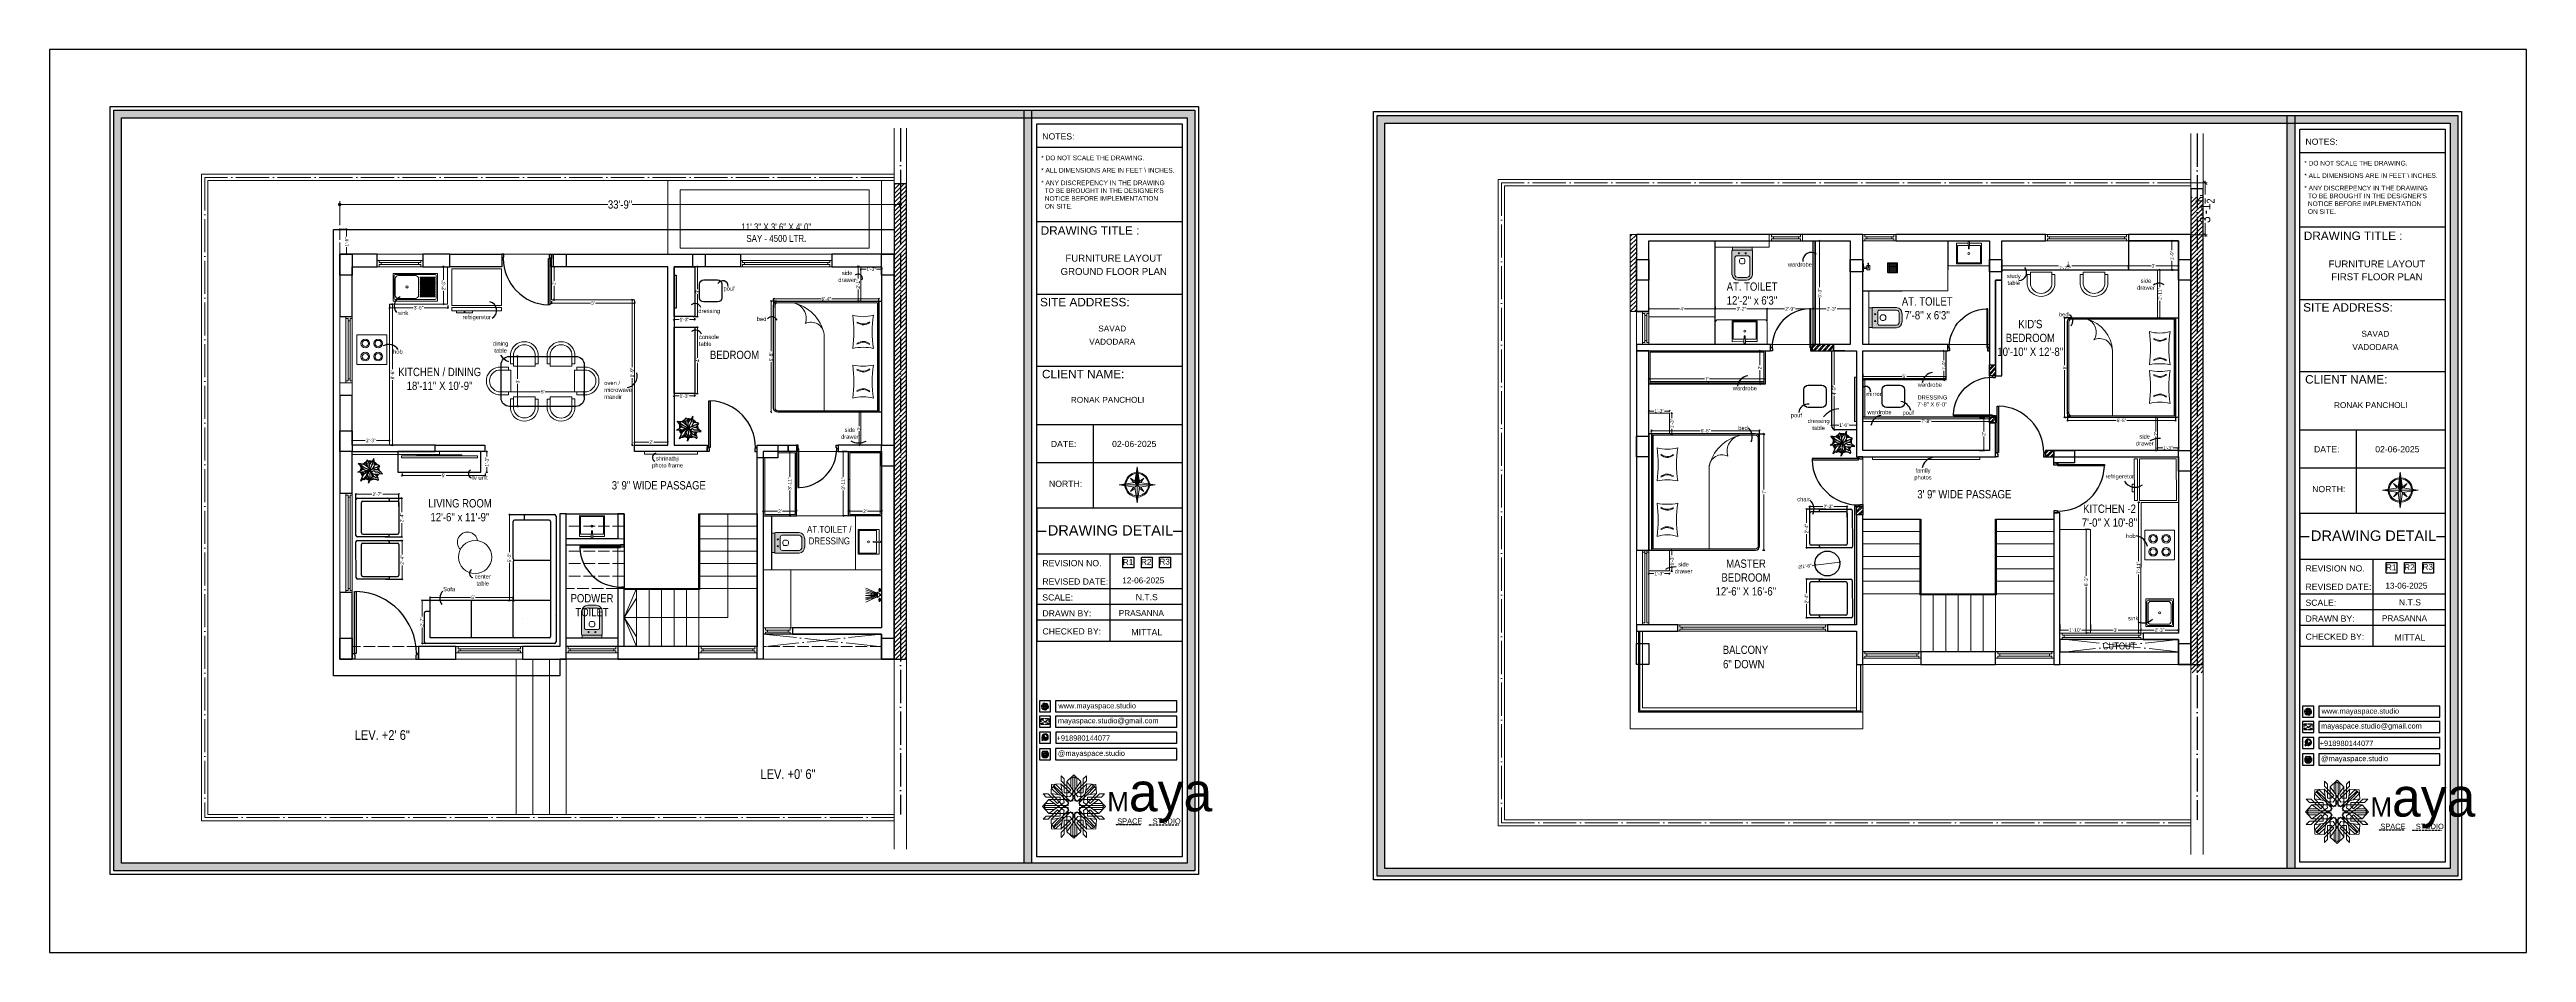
# Model space of a CAD drawing. Header units: millimetres. Extents: x 56222 to 154462, y -172610 to -121287.
# Drawn here: x 151824 to 153613, y -171935 to -171282 of the extents above; entities that cross this region are included whole.
import ezdxf
from ezdxf.enums import TextEntityAlignment as Align

# ---------------------------------------------------------------- set-up
doc = ezdxf.new("R2010")
doc.units = ezdxf.units.MM
doc.header["$MEASUREMENT"] = 0
doc.header["$PDMODE"] = 35
for name, pattern in [('ACAD_ISO02W100', [15, 12, -3]), ('ACAD_ISO04W100', [30, 24, -3, 0, -3]), ('DASHEDX2', [1.5, 1, -0.5])]:
    doc.linetypes.add(name, pattern=pattern)
doc.layers.get('Defpoints').update_dxf_attribs({"color": 220})
for name, color, linetype in [('AR DOOR', 40, 'Continuous'), ('AR ELE-5', 134, 'Continuous'), ('GROUND FLOOR  ( Text )', 251, 'Continuous'), ('str coll', 6, 'Continuous')]:
    doc.layers.add(name, color=color, linetype=linetype)
for name, color, linetype, lineweight in [('CENTERLINE ( COLUMN ) ~ DIM', 7, 'Continuous', 9), ('COLUMN', 1, 'Continuous', 30), ('dim05', 1, 'Continuous', 13), ('Dimension', 10, 'DASHEDX2', 20), ('ELEVATION ( SPIRAL STAIR )', 250, 'Continuous', 9), ('FIRST FLOOR', 7, 'Continuous', 9), ('FIRST FLOOR ( DIM )', 250, 'Continuous', 9), ('FIRST FLOOR ( DW_RAIL )', 7, 'Continuous', 9), ('FIRST FLOOR ( TEXT )', 7, 'Continuous', 9), ('FIRST FLOOR_( PLine )_', 251, 'Continuous', 30), ('FIRST FLOOR_( STAIR )', 251, 'Continuous', 9), ('FUR', 250, 'Continuous', 0), ('FURNITURE', 34, 'Continuous', 9), ('GROUND FLOOR', 7, 'Continuous', 9), ('GROUND FLOOR  ( DIM )', 7, 'Continuous', 9), ('GROUND FLOOR  ( HATCH )', 251, 'Continuous', 9), ('GROUND FLOOR  ( PLINE )', 251, 'Continuous', 30), ('GROUND FLOOR ( DW_RAIL )', 7, 'Continuous', 9), ('GROUND FLOOR ( STAIR )', 251, 'Continuous', 9), ('Labelling', 1, 'Continuous', 25), ('NAME PLATE', 7, 'Continuous', 25), ('SECOND FLOOR ( TEXT )', 7, 'Continuous', 9), ('title block', 7, 'Continuous', 9), ('UTILITY', 48, 'Continuous', 9), ('wall', 7, 'Continuous', 30), ('X_PLOT', 1, 'Continuous', 9)]:
    doc.layers.add(name, color=color, linetype=linetype, lineweight=lineweight)
doc.layers.add('XX~SLAB ( PLINE )', color=251, linetype='Continuous', plot=False)
doc.styles.add('Arial', font='arial.ttf')
doc.styles.add('Cn BT~6', font='swissc.ttf', dxfattribs={"height": 6})
doc.styles.add("Cn_BT_0'-0", font='swissc.ttf')
doc.styles.add('Cn_BT_7½', font='swissc.ttf', dxfattribs={"height": 7.5})
doc.styles.add('KATHA', font='swissc.ttf')
doc.styles.get("Standard").update_dxf_attribs({"font": 'arial.ttf', "height": 6})
doc.styles.add('style4', font='ARIALN.TTF')
doc.dimstyles.new('Cn BT~6', dxfattribs={"dimtxt": 0.18, "dimasz": 2.5, "dimexe": 2.5, "dimexo": 0, "dimgap": 0.09, "dimtad": 0, "dimdec": 3, "dimzin": 3, "dimdsep": 46, "dimlunit": 4, "dimtxsty": 'Cn BT~6', "dimblk": 'DOT', "dimcen": 0.09, "dimdle": 2, "dimclrd": 250, "dimclre": 250, "dimclrt": 5, "dimadec": 0, "dimazin": 0, "dimtfac": 0.75, "dimtdec": 3, "dimtofl": 0, "dimtmove": 0, "dimatfit": 3, "dimfxl": 1, "dimtolj": 1, "dimtzin": 0, "dimlwd": 15, "dimlwe": 15, "dimarcsym": 0})
doc.dimstyles.new('Cn_BT_7½', dxfattribs={"dimtxt": 9, "dimasz": 3, "dimexe": 1.5, "dimexo": 0, "dimgap": 0.09, "dimtad": 0, "dimdec": 3, "dimzin": 3, "dimdsep": 46, "dimlunit": 4, "dimtxsty": 'Cn_BT_7½', "dimblk": 'ARCHTICK', "dimcen": 0.09, "dimdle": 1.5, "dimclrd": 251, "dimclre": 251, "dimclrt": 14, "dimadec": 0, "dimazin": 0, "dimtfac": 0.75, "dimtdec": 3, "dimtofl": 0, "dimtmove": 0, "dimatfit": 3, "dimfxl": 0, "dimtolj": 1, "dimtzin": 0, "dimlwd": 15, "dimlwe": 15, "dimarcsym": 0})
doc.dimstyles.new('ISO-25', dxfattribs={"dimtxt": 2.5, "dimasz": 1, "dimexe": 0.5, "dimexo": 1, "dimtad": 0, "dimdec": 1, "dimlunit": 4, "dimtxsty": 'Standard', "dimblk": 'OBLIQUE', "dimcen": 2.5, "dimclrd": 1, "dimclre": 1, "dimclrt": 5, "dimadec": 0, "dimazin": 0, "dimtfac": 1, "dimtdec": 1, "dimtmove": 0, "dimatfit": 3, "dimfxl": 1, "dimlwd": -1, "dimarcsym": 0})
pattern_1 = [(45, (0, -1338.2712), (-1.79882093, 1.79882093), []), (45, (1.1992, -1338.2712), (-1.79882093, 1.79882093), [])]

# ---------------------------------------------------------------- blocks, each defined once
blk = doc.blocks.new('_Dot')
at = {"color": 0, "linetype": 'ByBlock', "lineweight": -2}
blk.add_line((-0.5, 0), (-1, 0), dxfattribs=at)
at = {"color": 0, "linetype": 'ByBlock', "const_width": 0.5}
blk.add_lwpolyline([(-0.25, 0, 1), (0.25, 0, 1)], format="xyb", close=True, dxfattribs=at)
blk = doc.blocks.new('*D266')
at = {"layer": 'CENTERLINE ( COLUMN ) ~ DIM', "color": 250, "lineweight": 15, "transparency": 16777216}
for p, q in [((152033.2, -171406), (152033.2, -171391.6)), ((152035.7, -171394.1), (152226.8, -171394.1)), ((152435.7, -171394.1), (152244.5, -171394.1)), ((152438.2, -171406), (152438.2, -171391.6))]:
    blk.add_line(p, q, dxfattribs=at)
at = {"layer": 'Defpoints', "color": 0, "transparency": 16777216}
for p in [(152438.2, -171394.1), (152033.2, -171406), (152438.2, -171406)]:
    blk.add_point(p, dxfattribs=at)
at = {"layer": 'CENTERLINE ( COLUMN ) ~ DIM', "color": 250, "lineweight": 15, "transparency": 16777216, "xscale": 2.5, "yscale": 2.5, "zscale": 2.5, "rotation": 180}
blk.add_blockref('_Dot', (152033.2, -171394.1), dxfattribs=at)
at = {"layer": 'CENTERLINE ( COLUMN ) ~ DIM', "color": 250, "lineweight": 15, "transparency": 16777216, "xscale": 2.5, "yscale": 2.5, "zscale": 2.5}
blk.add_blockref('_Dot', (152438.2, -171394.1), dxfattribs=at)
at = {"layer": 'CENTERLINE ( COLUMN ) ~ DIM', "color": 5, "transparency": 16777216, "insert": (152235.7, -171394.1), "char_height": 6, "attachment_point": 5, "style": 'Cn BT~6'}
blk.add_mtext('\\A1;33\'-9"', dxfattribs=at)
blk = doc.blocks.new('_Oblique')
at = {"layer": 'wall', "color": 0, "lineweight": -2}
blk.add_line((-0.5, -0.5), (0.5, 0.5), dxfattribs=at)
blk = doc.blocks.new('*D267')
at = {"layer": 'Defpoints', "color": 0, "transparency": 16777216}
for p in [(152033.2, -171412), (152033.2, -171430), (152038.2, -171430)]:
    blk.add_point(p, dxfattribs=at)
at = {"layer": 'dim05', "color": 1, "linetype": 'Continuous', "lineweight": -2, "transparency": 16777216}
for p, q in [((152034.2, -171412), (152038.7, -171412)), ((152034.2, -171430), (152038.7, -171430))]:
    blk.add_line(p, q, dxfattribs=at)
at = {"layer": 'dim05', "color": 1, "linetype": 'Continuous', "transparency": 16777216}
for p, q in [((152038.2, -171412), (152038.2, -171417.2)), ((152038.2, -171430), (152038.2, -171424.9))]:
    blk.add_line(p, q, dxfattribs=at)
at = {"layer": 'dim05', "color": 1, "transparency": 16777216}
for p, rotation in [((152038.2, -171412), 90), ((152038.2, -171430), 270)]:
    blk.add_blockref('_Oblique', p, dxfattribs=dict(at, rotation=rotation))
at = {"layer": 'dim05', "color": 5, "lineweight": 25, "transparency": 16777216, "insert": (152038.2, -171421), "char_height": 2.5, "attachment_point": 5, "rotation": 90, "style": 'Arial'}
blk.add_mtext('1\'-6"', dxfattribs=at)
blk = doc.blocks.new('FSFSF')
at = {"color": 42, "lineweight": 5, "true_color": 0xe0ac11}
for p, q in [((28593.2, 131.5), (28593.5, 137.7)), ((28593.4, 135), (28594.6, 136.1)), ((28593.4, 135), (28597.6, 130.8)), ((28599.8, 138.1), (28593.5, 137.7)), ((28595.1, 136.7), (28594.5, 136.7)), ((28594.6, 136.1), (28594.6, 136.7)), ((28605.2, 125), (28594.6, 136.1)), ((28596.2, 137.9), (28595.1, 136.7)), ((28606.3, 126.1), (28595.1, 136.7)), ((28596.2, 137.9), (28600.5, 133.6)), ((28599.8, 138.1), (28608.6, 129.6)), ((28601, 130), (28599.8, 138.1)), ((28600, 143.5), (28600, 140.2)), ((28602.1, 141.4), (28600, 143.5)), ((28606.5, 133.8), (28600, 140.2)), ((28602.1, 141.4), (28602.1, 132)), ((28603.9, 139.7), (28608.6, 144.1)), ((28603.9, 126.6), (28603.9, 139.7)), ((28603.9, 139.7), (28608.6, 133)), ((28607.9, 142.2), (28606.6, 142.2)), ((28606.6, 142.2), (28606.6, 135.8)), ((28607.9, 142.2), (28608.6, 142.8)), ((28607.9, 142.2), (28607.9, 126.6)), ((28613.3, 139.7), (28608.6, 144.1)), ((28609.3, 142.2), (28608.6, 142.8)), ((28613.3, 139.7), (28608.6, 133)), ((28617.4, 138.1), (28608.6, 129.6)), ((28609.3, 142.2), (28609.3, 126.6)), ((28609.3, 142.2), (28610.6, 142.2)), ((28610.6, 142.2), (28610.6, 135.8)), ((28610.7, 133.8), (28617.1, 140.2)), ((28610.9, 126.1), (28622, 136.7)), ((28612, 125), (28622.6, 136.1)), ((28613.3, 126.6), (28613.3, 139.7)), ((28615, 141.4), (28617.1, 143.5)), ((28615, 141.4), (28615, 132)), ((28616.1, 130), (28617.4, 138.1)), ((28620.9, 137.9), (28616.7, 133.6)), ((28617.1, 143.5), (28617.1, 140.2)), ((28617.4, 138.1), (28623.6, 137.7)), ((28623.8, 135), (28619.6, 130.8)), ((28620.9, 137.9), (28622, 136.7)), ((28622, 136.7), (28622.6, 136.7)), ((28622.6, 136.1), (28622.6, 136.7)), ((28623.8, 135), (28622.6, 136.1)), ((28624, 131.5), (28623.6, 137.7)), ((28591.6, 127.4), (28587.2, 122.7)), ((28591.6, 117.9), (28587.2, 122.7)), ((28587.7, 131.2), (28591.1, 131.2)), ((28589.8, 129.1), (28587.7, 131.2)), ((28589, 123.3), (28588.4, 122.7)), ((28589, 122), (28588.4, 122.7)), ((28589, 123.3), (28589, 124.7)), ((28589, 124.7), (28595.4, 124.7)), ((28589, 123.3), (28604.7, 123.3)), ((28589, 122), (28604.7, 122)), ((28589, 122), (28589, 120.7)), ((28589, 120.7), (28595.4, 120.7)), ((28589.8, 129.1), (28599.3, 129.1)), ((28597.5, 124.8), (28591.1, 131.2)), ((28597.5, 120.5), (28591.1, 114.1)), ((28604.7, 127.4), (28591.6, 127.4)), ((28591.6, 127.4), (28598.2, 122.7)), ((28591.6, 117.9), (28598.2, 122.7)), ((28604.7, 117.9), (28591.6, 117.9)), ((28593.2, 131.5), (28601.7, 122.7)), ((28601.2, 130.2), (28593.2, 131.5)), ((28593.2, 113.9), (28601.7, 122.7)), ((28605.2, 120.4), (28594.6, 109.2)), ((28606.3, 119.1), (28595.1, 108.5)), ((28597.5, 124.8), (28599.3, 126.5)), ((28597.5, 120.5), (28599.3, 118.8)), ((28602.1, 125.4), (28598.2, 122.7)), ((28602.1, 119.9), (28598.2, 122.7)), ((28599.3, 126.5), (28599.3, 129.1)), ((28599.3, 118.8), (28599.3, 116.2)), ((28605.9, 129.2), (28601, 130)), ((28602.1, 125.4), (28601.2, 130.2)), ((28602.1, 119.9), (28601.2, 115.1)), ((28602.3, 123.3), (28601.7, 122.7)), ((28602.3, 122), (28601.7, 122.7)), ((28604.7, 132), (28602.1, 132)), ((28602.3, 123.3), (28603, 122.7)), ((28602.3, 122), (28603, 122.7)), ((28605.2, 125), (28603, 122.7)), ((28605.2, 120.4), (28603, 122.7)), ((28603.7, 126.5), (28603.7, 127.4)), ((28604.7, 126.5), (28603.7, 126.5)), ((28604.7, 118.8), (28603.7, 118.8)), ((28603.7, 118.8), (28603.7, 117.9)), ((28604.7, 127.6), (28603.9, 127.6)), ((28607.9, 126.6), (28603.9, 126.6)), ((28607.9, 118.6), (28603.9, 118.6)), ((28603.9, 118.6), (28603.9, 105.5)), ((28606.5, 133.8), (28604.7, 132)), ((28604.7, 126.6), (28604.7, 127.6)), ((28604.7, 123.3), (28604.7, 127.4)), ((28604.7, 122), (28604.7, 117.9)), ((28604.7, 118.6), (28604.7, 117.7)), ((28605.9, 129.2), (28608.6, 133)), ((28606.3, 126.1), (28608.6, 128.3)), ((28606.3, 119.1), (28608.6, 117)), ((28607.9, 128.9), (28608.6, 129.6)), ((28607.9, 128.9), (28608.6, 128.3)), ((28607.9, 103), (28607.9, 118.6)), ((28611.3, 129.2), (28608.6, 133)), ((28609.3, 128.9), (28608.6, 129.6)), ((28609.3, 128.9), (28608.6, 128.3)), ((28610.9, 126.1), (28608.6, 128.3)), ((28610.9, 119.1), (28608.6, 117)), ((28609.3, 126.6), (28613.3, 126.6)), ((28609.3, 118.6), (28613.3, 118.6)), ((28609.3, 103), (28609.3, 118.6)), ((28610.7, 133.8), (28612.4, 132)), ((28610.9, 119.1), (28622, 108.5)), ((28611.3, 129.2), (28616.1, 130)), ((28612, 125), (28614.2, 122.7)), ((28612, 120.4), (28614.2, 122.7)), ((28612, 120.4), (28622.6, 109.2)), ((28612.4, 132), (28615, 132)), ((28612.5, 126.6), (28612.5, 127.6)), ((28612.5, 127.6), (28613.3, 127.6)), ((28612.5, 123.3), (28612.5, 127.4)), ((28612.5, 127.4), (28625.6, 127.4)), ((28612.5, 126.5), (28613.5, 126.5)), ((28628.2, 123.3), (28612.5, 123.3)), ((28612.5, 122), (28612.5, 117.9)), ((28628.2, 122), (28612.5, 122)), ((28612.5, 118.8), (28613.5, 118.8)), ((28612.5, 118.6), (28612.5, 117.7)), ((28612.5, 117.9), (28625.6, 117.9)), ((28613.3, 118.6), (28613.3, 105.5)), ((28613.5, 126.5), (28613.5, 127.4)), ((28613.5, 118.8), (28613.5, 117.9)), ((28614.9, 123.3), (28614.2, 122.7)), ((28614.9, 122), (28614.2, 122.7)), ((28614.9, 123.3), (28615.5, 122.7)), ((28614.9, 122), (28615.5, 122.7)), ((28615.1, 125.4), (28615.9, 130.2)), ((28615.1, 125.4), (28619, 122.7)), ((28615.1, 119.9), (28619, 122.7)), ((28615.1, 119.9), (28615.9, 115.1)), ((28624, 131.5), (28615.5, 122.7)), ((28624, 113.9), (28615.5, 122.7)), ((28615.9, 130.2), (28624, 131.5)), ((28627.3, 129.1), (28617.9, 129.1)), ((28617.9, 126.5), (28617.9, 129.1)), ((28619.7, 124.8), (28617.9, 126.5)), ((28619.7, 120.5), (28617.9, 118.8)), ((28617.9, 118.8), (28617.9, 116.2)), ((28625.6, 127.4), (28619, 122.7)), ((28625.6, 117.9), (28619, 122.7)), ((28619.7, 124.8), (28626.1, 131.2)), ((28619.7, 120.5), (28626.1, 114.1)), ((28628.2, 124.7), (28621.8, 124.7)), ((28628.2, 120.7), (28621.8, 120.7)), ((28625.6, 127.4), (28630, 122.7)), ((28625.6, 117.9), (28630, 122.7)), ((28629.5, 131.2), (28626.1, 131.2)), ((28627.3, 129.1), (28629.5, 131.2)), ((28628.2, 123.3), (28628.2, 124.7)), ((28628.2, 123.3), (28628.8, 122.7)), ((28628.2, 122), (28628.8, 122.7)), ((28628.2, 122), (28628.2, 120.7)), ((28589.8, 116.2), (28587.7, 114.1)), ((28587.7, 114.1), (28591.1, 114.1)), ((28589.8, 116.2), (28599.3, 116.2)), ((28601.2, 115.1), (28593.2, 113.9)), ((28593.2, 113.9), (28593.5, 107.6)), ((28593.4, 110.3), (28597.6, 114.5)), ((28593.4, 110.3), (28594.6, 109.2)), ((28599.8, 107.2), (28593.5, 107.5)), ((28595.1, 108.5), (28594.5, 108.5)), ((28594.6, 109.2), (28594.6, 108.6)), ((28596.2, 107.4), (28595.1, 108.5)), ((28596.2, 107.4), (28600.5, 111.6)), ((28599.8, 107.2), (28608.6, 115.7)), ((28601, 115.2), (28599.8, 107.2)), ((28606.5, 111.5), (28600, 105.1)), ((28600, 101.7), (28600, 105.1)), ((28602.1, 103.8), (28600, 101.7)), ((28605.9, 116), (28601, 115.2)), ((28602.1, 103.8), (28602.1, 113.3)), ((28604.7, 113.3), (28602.1, 113.3)), ((28604.7, 117.7), (28603.9, 117.7)), ((28603.9, 105.5), (28608.6, 112.2)), ((28603.9, 105.5), (28608.6, 101.1)), ((28606.5, 111.5), (28604.7, 113.3)), ((28605.9, 116), (28608.6, 112.2)), ((28606.6, 103), (28606.6, 109.4)), ((28607.9, 103), (28606.6, 103)), ((28607.9, 116.3), (28608.6, 117)), ((28607.9, 116.3), (28608.6, 115.7)), ((28607.9, 103), (28608.6, 102.4)), ((28609.3, 116.3), (28608.6, 117)), ((28609.3, 116.3), (28608.6, 115.7)), ((28611.3, 116), (28608.6, 112.2)), ((28617.4, 107.2), (28608.6, 115.7)), ((28613.3, 105.5), (28608.6, 112.2)), ((28613.3, 105.5), (28608.6, 101.1)), ((28609.3, 103), (28608.6, 102.4)), ((28609.3, 103), (28610.6, 103)), ((28610.6, 103), (28610.6, 109.4)), ((28610.7, 111.5), (28612.4, 113.3)), ((28610.7, 111.5), (28617.1, 105.1)), ((28611.3, 116), (28616.1, 115.2)), ((28612.4, 113.3), (28615, 113.3)), ((28612.5, 117.7), (28613.3, 117.7)), ((28615, 103.8), (28615, 113.3)), ((28615, 103.8), (28617.1, 101.7)), ((28615.9, 115.1), (28624, 113.9)), ((28616.1, 115.2), (28617.4, 107.2)), ((28620.9, 107.4), (28616.7, 111.6)), ((28617.1, 101.7), (28617.1, 105.1)), ((28617.4, 107.2), (28623.6, 107.5)), ((28627.3, 116.2), (28617.9, 116.2)), ((28623.8, 110.3), (28619.6, 114.5)), ((28620.9, 107.4), (28622, 108.5)), ((28622, 108.5), (28622.6, 108.5)), ((28623.8, 110.3), (28622.6, 109.2)), ((28622.6, 109.2), (28622.6, 108.6)), ((28624, 113.9), (28623.6, 107.6)), ((28629.5, 114.1), (28626.1, 114.1)), ((28627.3, 116.2), (28629.5, 114.1))]:
    blk.add_line(p, q, dxfattribs=at)
blk = doc.blocks.new('hgwg')
at = {"layer": 'Dimension', "true_color": 0xd39e00}
h = blk.add_hatch(color=42, dxfattribs=at)
h.dxf.hatch_style = 1
h.paths.add_polyline_path([(27505.7, 45.1), (27494.3, 45.1), (27494.3, 44.9), (27505.7, 44.9)])
h = blk.add_hatch(color=42, dxfattribs=at)
h.dxf.hatch_style = 1
h.paths.add_polyline_path([(27523.3, 44.9), (27509.7, 44.9), (27509.7, 44.8), (27523.3, 44.8)])
at = {"layer": 'Dimension', "color": 42, "true_color": 0xd39e00}
for p, q in [((27494.3, 45.1), (27505.7, 45.1)), ((27494.3, 44.9), (27494.3, 45.1)), ((27494.3, 44.9), (27505.7, 44.9)), ((27505.7, 45.1), (27505.7, 44.9)), ((27509.7, 44.9), (27523.3, 44.9)), ((27509.7, 44.9), (27509.7, 44.8)), ((27509.7, 44.8), (27523.3, 44.8)), ((27523.3, 44.8), (27523.3, 44.9))]:
    blk.add_line(p, q, dxfattribs=at)
at = {"layer": 'Dimension', "color": 42, "true_color": 0xd39e00, "attachment_point": 1}
for s, width, insert, char_height in [('{\\fCinzel|b0|i0|c0|p2;\\H1.5x;M\\fAmsterdam One|b0|i0|c0|p2;\\H2x;aya}', 85.328, (27490.2, 69.2), 6), ('{\\fCinzel|b0|i0|c0|p0;SPACE     STUDIO}', 66.129, (27494.8, 47.9), 2.5)]:
    blk.add_mtext_dynamic_manual_height_columns(s, width=width, gutter_width=30, heights=[0], dxfattribs=dict(at, insert=insert, char_height=char_height))
blk = doc.blocks.new('QEGW4TG')
at = {"layer": 'Dimension', "true_color": 0x000000}
h = blk.add_hatch(color=18, dxfattribs=at)
h.dxf.hatch_style = 1
h.paths.add_polyline_path([(2.7, 1.9, 0.170513), (2.9, 2, 0.190337), (3.1, 2.2, 0.316231), (3.1, 2.3), (2.8, 2.4, 0.273721), (2.7, 2.3, 0.040749), (2.6, 2.3, -0.441282), (2.5, 2.2, -0.11828), (2.1, 2.6, -0.441282), (2.1, 2.7, 0.040749), (2.1, 2.8, 0.290083), (2.1, 2.9), (2, 3.2, 0.316231), (1.9, 3.2, 0.190337), (1.7, 3, 0.170513), (1.7, 2.7, 0.252784)], flags=0)
h.paths.add_polyline_path([(1.2, 2), (1, 1.3, 0.550912), (1.1, 1.2), (1.8, 1.4, 6.344125)])
h.paths.add_polyline_path([(1.8, 1.7), (1.4, 1.6), (1.5, 2, -9.071339)], flags=16)
h.paths.add_polyline_path([(3.1, 2.2, -0.17811), (2.9, 2, -0.170513), (2.7, 1.9, -0.252784), (1.7, 2.7, -0.170513), (1.7, 3, -0.17811), (1.9, 3.2, -0.370089), (2, 3.2), (2.1, 2.9, -0.307185), (2.1, 2.8, -0.041087), (2.1, 2.7, 0.321676), (2.1, 2.7, 0.126524), (2.6, 2.2, 0.312216), (2.6, 2.3, -0.041087), (2.7, 2.3, -0.290673), (2.8, 2.4), (3.1, 2.3, -0.370089)], flags=0)
h = blk.add_hatch(color=18, dxfattribs=at)
h.dxf.hatch_style = 1
h.paths.add_polyline_path([(2.8, 2.4, 0.273721), (2.7, 2.3, 0.040749), (2.6, 2.3, -0.441282), (2.5, 2.2, -0.11828), (2.1, 2.6, -0.441282), (2.1, 2.7, 0.040749), (2.1, 2.8, 0.290083), (2.1, 2.9), (2, 3.2, 0.316231), (1.9, 3.2, 0.190337), (1.7, 3, 0.170513), (1.7, 2.7, 0.252784), (2.7, 1.9, 0.170513), (2.9, 2, 0.190337), (3.1, 2.2, 0.316231), (3.1, 2.3)])
for p, q in [((1.2, 2), (1, 1.3)), ((1.1, 1.2), (1.8, 1.4)), ((1.5, 2), (1.4, 1.6)), ((1.4, 1.6), (1.8, 1.7)), ((2, 3.2), (2.1, 2.9)), ((3.1, 2.3), (2.8, 2.4))]:
    blk.add_line(p, q)
blk.add_lwpolyline([(0, 0), (4.7, 0), (4.7, 4.7), (0, 4.7)], close=True)
for centre, radius, start, end in [((1.1, 1.3), 0.0598, 164.8483, 282.1458), ((2.4, 2.6), 1.34, 241.4727, 205.6422), ((2.4, 2.6), 1.04, 235.9962, 210.8333), ((2.1, 2.9), 0.364, 118.9685, 159.3648), ((2.1, 2.9), 0.39, 159.7007, 198.4072), ((3, 3.2), 1.33, 201.4218, 258.1669), ((1.9, 3.1), 0.0896, 41.8985, 123.1344), ((2.1, 2.7), 0.066, 135.9932, 224.8892), ((2, 2.9), 0.104, 320.3924, 28.6971), ((1.7, 3.2), 0.586, 312.4617, 321.8728), ((3.1, 3.4), 1.31, 216.5455, 243.5279), ((2.6, 2.3), 0.066, 234.2482, 323.1441), ((3.1, 1.9), 0.586, 137.2645, 146.6756), ((2.8, 2.3), 0.104, 70.4402, 138.745), ((2.8, 2.3), 0.39, 260.7301, 299.4366), ((2.8, 2.3), 0.364, 299.7725, 340.1688), ((3, 2.2), 0.0896, 336.0029, 57.2388)]:
    blk.add_arc(centre, radius, start, end)
blk = doc.blocks.new('ASGERG')
at = {"layer": 'Dimension', "true_color": 0x000000}
h = blk.add_hatch(color=18, dxfattribs=at)
h.dxf.hatch_style = 1
h.paths.add_polyline_path([(1, 1.7, 0.353872), (1.7, 1), (3, 1, 0.353872), (3.7, 1.7), (3.7, 3, 0.353872), (3, 3.7), (1.7, 3.7, 0.353872), (1, 3)])
h.paths.add_polyline_path([(1.3, 3, -0.353872), (1.7, 3.4), (2.9, 3.4, -0.353872), (3.4, 3), (3.4, 1.7, -0.353872), (2.9, 1.3), (1.7, 1.3, -0.353872), (1.3, 1.7)], flags=16)
h.paths.add_polyline_path([(3, 2.3, -1), (1.6, 2.3, -1)], flags=0)
h.paths.add_polyline_path([(2.7, 2.3, -1), (1.9, 2.3, -1)], flags=0)
h.paths.add_polyline_path([(2.9, 3, -1), (3.2, 3, -1)], flags=0)
h.paths.add_polyline_path([(1.6, 2.3, 1), (3, 2.3, 1)], flags=0)
h = blk.add_hatch(color=18, dxfattribs=at)
h.dxf.hatch_style = 1
h.paths.add_polyline_path([(1.6, 2.3, 1), (3, 2.3, 1)])
h.paths.add_polyline_path([(2.7, 2.3, -1), (1.9, 2.3, -1)], flags=16)
h = blk.add_hatch(color=18, dxfattribs=at)
h.dxf.hatch_style = 1
h.paths.add_polyline_path([(3.2, 3, 1), (2.9, 3, 1)])
for p, q in [((1, 3), (1, 1.7)), ((1.3, 3), (1.3, 1.7)), ((1.7, 3.7), (3, 3.7)), ((2.9, 3.4), (1.7, 3.4)), ((2.9, 1.3), (1.7, 1.3)), ((1.7, 1), (3, 1)), ((3.4, 3), (3.4, 1.7)), ((3.7, 3), (3.7, 1.7))]:
    blk.add_line(p, q)
blk.add_lwpolyline([(0, 0), (4.7, 0), (4.7, 4.7), (0, 4.7)], close=True)
for centre, radius in [((2.3, 2.3), 0.694), ((2.3, 2.3), 0.414), ((3, 3), 0.168)]:
    blk.add_circle(centre, radius)
for centre, radius, start, end in [((1.8, 2.9), 0.778, 94.8631, 172.8127), ((1.8, 1.8), 0.778, 187.1873, 265.1369), ((1.8, 2.9), 0.491, 94.8631, 172.8127), ((1.8, 1.8), 0.491, 187.1873, 265.1369), ((2.9, 2.9), 0.491, 7.1873, 85.1369), ((2.9, 1.8), 0.491, 274.8631, 352.8127), ((2.9, 2.9), 0.778, 7.1873, 85.1369), ((2.9, 1.8), 0.778, 274.8631, 352.8127)]:
    blk.add_arc(centre, radius, start, end)
blk = doc.blocks.new('ETYETE')
at = {"layer": 'Dimension', "true_color": 0x000000}
h = blk.add_hatch(color=18, dxfattribs=at)
h.dxf.hatch_style = 1
h.paths.add_polyline_path([(3.8, 1.1, 0.414214), (4.1, 1.5), (4.1, 3.3, 0.414214), (3.8, 3.7), (0.9, 3.7, 0.414214), (0.6, 3.3), (0.6, 1.5, 0.414214), (0.9, 1.1)])
h.paths.add_polyline_path([(2.6, 2.2), (3.9, 1.3, -0.198912), (3.8, 1.3), (0.9, 1.3, -0.198912), (0.8, 1.3), (2.1, 2.2), (2.3, 2)], flags=16)
h.paths.add_polyline_path([(2.3, 2.2), (0.9, 3.5, -0.028783), (0.9, 3.5), (3.8, 3.5, -0.028783), (3.8, 3.5)], flags=16)
h.paths.add_polyline_path([(2.7, 2.3), (3.9, 3.5, -0.202482), (4, 3.3), (4, 1.5, -0.043076), (4, 1.5)], flags=16)
h.paths.add_polyline_path([(2, 2.3), (0.7, 1.5, -0.043076), (0.7, 1.5), (0.7, 3.3, -0.202482), (0.8, 3.5)], flags=16)
blk.add_lwpolyline([(0, 0), (4.7, 0), (4.7, 4.7), (0, 4.7)], close=True)
at = {"layer": 'Dimension', "color": 18, "true_color": 0x000000}
for p, q in [((0.6, 3.3), (0.6, 1.5)), ((0.7, 3.3), (0.7, 1.5)), ((0.7, 1.5), (2, 2.3)), ((0.8, 3.5), (2, 2.3)), ((0.8, 1.3), (2.1, 2.2)), ((0.9, 3.7), (3.8, 3.7)), ((0.9, 3.5), (3.8, 3.5)), ((0.9, 3.5), (2.3, 2.2)), ((0.9, 1.3), (3.8, 1.3)), ((0.9, 1.1), (3.8, 1.1)), ((2.1, 2.2), (2.3, 2)), ((2.3, 2.2), (3.8, 3.5)), ((2.3, 2), (2.6, 2.2)), ((3.9, 1.3), (2.6, 2.2)), ((2.7, 2.3), (3.9, 3.5)), ((4, 1.5), (2.7, 2.3)), ((4, 3.3), (4, 1.5)), ((4.1, 3.3), (4.1, 1.5))]:
    blk.add_line(p, q, dxfattribs=at)
for centre, radius, start, end in [((0.9, 3.3), 0.358, 90, 180), ((0.9, 1.5), 0.358, 180, 270), ((0.9, 3.3), 0.224, 134.2136, 180), ((0.9, 1.5), 0.224, 180, 189.8662), ((0.9, 1.5), 0.224, 225, 270), ((0.9, 3.3), 0.224, 90, 96.5948), ((3.8, 3.3), 0.358, 0, 90), ((3.8, 3.3), 0.224, 83.4052, 90), ((3.8, 1.5), 0.358, 270, 0), ((3.8, 1.5), 0.224, 270, 315), ((3.8, 3.3), 0.224, 0, 45.7864), ((3.8, 1.5), 0.224, 350.1338, 0)]:
    blk.add_arc(centre, radius, start, end, dxfattribs=at)
blk = doc.blocks.new('DTGWEGEARG')
at = {"layer": 'Dimension', "true_color": 0x000000}
h = blk.add_hatch(color=18, dxfattribs=at)
h.dxf.hatch_style = 1
h.paths.add_polyline_path([(3.8, 2.3, 1), (0.8, 2.3, 1)])
h.paths.add_polyline_path([(2.5, 1, 0.105795), (3, 1.6, -0.055205), (3.3, 1.4, -0.169822)], flags=16)
h.paths.add_polyline_path([(2.4, 1.1), (2.4, 1.7, -0.058279), (2.8, 1.6, -0.103353)], flags=16)
h.paths.add_polyline_path([(2.3, 1.1, -0.101741), (1.9, 1.6, -0.057171), (2.3, 1.7)], flags=16)
h.paths.add_polyline_path([(2.2, 1, -0.169822), (1.4, 1.4, -0.055205), (1.7, 1.6, 0.105795)], flags=16)
h.paths.add_polyline_path([(3, 1.7, 0.081336), (3.1, 2.3), (3.7, 2.3, -0.152069), (3.4, 1.5, 0.05687)], flags=16)
h.paths.add_polyline_path([(2.9, 1.8, 0.061945), (2.4, 1.8), (2.4, 2.3), (3, 2.3, -0.081344)], flags=16)
h.paths.add_polyline_path([(2.3, 1.8, 0.060923), (1.8, 1.8, -0.081344), (1.7, 2.3), (2.3, 2.3)], flags=16)
h.paths.add_polyline_path([(1.7, 1.7, 0.05687), (1.3, 1.5, -0.152069), (1, 2.3), (1.5, 2.3, 0.081336)], flags=16)
h.paths.add_polyline_path([(2.4, 2.4), (2.4, 2.8, 0.061945), (2.9, 2.9, -0.080009), (3, 2.4)], flags=16)
h.paths.add_polyline_path([(3.1, 2.4, 0.080116), (3, 3, 0.05687), (3.4, 3.2, 0.028258), (3.3, 3.3, -0.055205), (3, 3.1, 0.105795), (2.5, 3.7, -0.36029), (3.7, 2.4)], flags=16)
h.paths.add_polyline_path([(2.3, 2.4), (1.7, 2.4, -0.080009), (1.8, 2.9, 0.060923), (2.3, 2.8)], flags=16)
h.paths.add_polyline_path([(1.5, 2.4), (1, 2.4, -0.150466), (1.3, 3.2, 0.05687), (1.7, 3, 0.080116)], flags=16)
h.paths.add_polyline_path([(2.4, 3), (2.4, 3.6, -0.103353), (2.8, 3, -0.058279)], flags=16)
h.paths.add_polyline_path([(2.3, 3, -0.057171), (1.9, 3, -0.101741), (2.3, 3.5)], flags=16)
h.paths.add_polyline_path([(1.7, 3.1, -0.055205), (1.4, 3.3, -0.169822), (2.2, 3.7, 0.105795)], flags=16)
blk.add_lwpolyline([(0, 0), (4.7, 0), (4.7, 4.7), (0, 4.7)], close=True)
at = {"layer": 'Dimension', "color": 18, "true_color": 0x000000}
for p, q in [((1, 2.4), (1.5, 2.4)), ((1, 2.3), (1.5, 2.3)), ((1.7, 2.4), (2.3, 2.4)), ((1.7, 2.3), (2.3, 2.3)), ((2.3, 3.5), (2.3, 3)), ((2.3, 2.8), (2.3, 2.4)), ((2.3, 2.3), (2.3, 1.8)), ((2.3, 1.7), (2.3, 1.1)), ((2.4, 3.6), (2.4, 3)), ((2.4, 2.8), (2.4, 2.4)), ((2.4, 2.4), (3, 2.4)), ((2.4, 2.3), (3, 2.3)), ((2.4, 2.3), (2.4, 1.8)), ((2.4, 1.7), (2.4, 1.1)), ((3.1, 2.4), (3.7, 2.4)), ((3.1, 2.3), (3.7, 2.3))]:
    blk.add_line(p, q, dxfattribs=at)
blk.add_circle((2.3, 2.3), 1.49, dxfattribs=at)
for centre, radius, start, end in [((2.3, 2.3), 1.34, 142.3819, 176.6093), ((2.3, 2.3), 1.34, 183.0315, 217.6181), ((2.3, 4.7), 1.9, 236.1399, 249.1595), ((2.3, -0.1), 1.9, 110.8405, 123.8601), ((2.3, 2.3), 1.34, 97.3549, 135.9073), ((2.3, 4.7), 1.75, 236.7417, 249.3811), ((2.3, -0.1), 1.75, 110.6189, 123.2583), ((2.3, 2.3), 1.34, 224.0927, 262.6451), ((3.3, 2.3), 1.73, 159.0567, 177.3789), ((3.3, 2.3), 1.73, 182.3435, 200.9433), ((3.3, 2.3), 1.73, 129.9301, 154.0867), ((3.3, 2.3), 1.58, 158.8325, 177.1302), ((3.3, 2.3), 1.58, 182.5658, 201.1675), ((3.3, 2.3), 1.73, 205.9133, 230.0699), ((2.3, 4.7), 1.9, 253.6799, 267.6253), ((2.3, -0.1), 1.9, 92.3747, 106.3201), ((3.3, 2.3), 1.58, 130.1073, 153.3446), ((2.3, 4.7), 1.75, 254.3336, 267.422), ((2.3, -0.1), 1.75, 92.578, 105.6664), ((3.3, 2.3), 1.58, 206.6554, 229.8927), ((1.4, 2.3), 1.58, 26.6554, 50.2584), ((2.3, 4.7), 1.75, 272.3248, 285.6664), ((2.3, 4.7), 1.9, 272.1415, 286.3201), ((2.3, -0.1), 1.9, 73.6799, 87.8585), ((2.3, -0.1), 1.75, 74.3336, 87.6752), ((1.4, 2.3), 1.58, 309.7416, 333.3446), ((2.3, 2.3), 1.34, 3.3907, 82.6451), ((1.4, 2.3), 1.73, 25.9133, 50.0699), ((1.4, 2.3), 1.73, 309.9301, 334.0867), ((2.3, 2.3), 1.34, 277.3549, 315.9073), ((1.4, 2.3), 1.58, 2.8698, 21.1675), ((1.4, 2.3), 1.58, 338.8325, 357.4342), ((2.3, 4.7), 1.75, 290.6189, 303.2583), ((2.3, 4.7), 1.9, 290.8405, 303.8601), ((1.4, 2.3), 1.73, 2.6211, 20.9433), ((1.4, 2.3), 1.73, 339.0567, 357.6565), ((2.3, -0.1), 1.9, 56.1399, 69.1595), ((2.3, -0.1), 1.75, 56.7417, 69.3811), ((2.3, 2.3), 1.34, 322.3819, 356.9685)]:
    blk.add_arc(centre, radius, start, end, dxfattribs=at)
blk = doc.blocks.new('4t')
at = {"transparency": 33554607}
h = blk.add_hatch(color=1, dxfattribs=at)
h.dxf.hatch_style = 1
h.paths.add_polyline_path([(45531.3, -35822.3), (45529.2, -35821.8), (45528.1, -35837)])
h = blk.add_hatch(color=1, dxfattribs=at)
h.dxf.hatch_style = 1
h.paths.add_polyline_path([(45533.4, -35822.8), (45531.3, -35822.3), (45528.1, -35837)])
h = blk.add_hatch(color=1, dxfattribs=at)
h.dxf.hatch_style = 1
h.paths.add_polyline_path([(45531.8, -35820.2), (45529.2, -35821.8), (45531.3, -35822.3)])
h = blk.add_hatch(color=1, dxfattribs=at)
h.dxf.hatch_style = 1
h.paths.add_polyline_path([(45531.8, -35820.2), (45531.3, -35822.3), (45533.4, -35822.8)])
at = {"layer": 'title block', "color": 7, "lineweight": 9}
for p, q in [((45530.5, -35816.7), (45526.9, -35812.5)), ((45526.9, -35812.5), (45529.2, -35817.5)), ((45535.5, -35803.4), (45530.2, -35817.6)), ((45535.5, -35803.4), (45531.8, -35820.2)), ((45534.4, -35818.5), (45535.5, -35803.4)), ((45530.2, -35817.6), (45515, -35816.5)), ((45515, -35816.5), (45529.2, -35821.8)), ((45515, -35816.5), (45531.8, -35820.2)), ((45528.3, -35821.5), (45524.1, -35825.1)), ((45524.1, -35825.1), (45529.2, -35822.8)), ((45531.8, -35820.2), (45528.1, -35837)), ((45529.2, -35821.8), (45528.1, -35837)), ((45528.1, -35837), (45533.4, -35822.8)), ((45531.8, -35820.2), (45529.2, -35821.8)), ((45531.8, -35820.2), (45530.2, -35817.6)), ((45534.4, -35818.5), (45531.8, -35820.2)), ((45533.4, -35822.8), (45531.8, -35820.2)), ((45531.8, -35820.2), (45548.6, -35823.9)), ((45533.1, -35823.7), (45536.7, -35827.9)), ((45533.4, -35822.8), (45548.6, -35823.9)), ((45539.5, -35815.3), (45534.4, -35817.6)), ((45548.6, -35823.9), (45534.4, -35818.5)), ((45536.7, -35827.9), (45534.4, -35822.8)), ((45535.3, -35818.9), (45539.5, -35815.3))]:
    blk.add_line(p, q, dxfattribs=at)
for radius, start, end in [(11.8, 81.36, 163.7665), (10.8, 82.4286, 162.6979), (10.8, 352.4286, 72.6979), (11.8, 351.36, 73.7665), (11.8, 171.36, 253.7665), (10.8, 172.4286, 252.6979), (11.8, 261.36, 343.7665), (10.8, 262.4286, 342.6979)]:
    blk.add_arc((45531.8, -35820.2), radius, start, end, dxfattribs=at)
blk = doc.blocks.new('LAYOUT FILE')
at = {"layer": 'NAME PLATE', "true_color": 0xd39e00}
h = blk.add_hatch(color=42, dxfattribs=at)
h.paths.add_polyline_path([(3346889.8, -513806.2), (3346889.8, -514260.7), (3347535.6, -514260.7), (3347535.6, -513806.2)])
h.paths.add_polyline_path([(3346894.4, -513810.7), (3347531, -513810.7), (3347531, -514256.2), (3346894.4, -514256.2)], flags=16)
blk.add_hatch(color=42, dxfattribs=at).paths.add_polyline_path([(3347433.6, -514256.2), (3347438.1, -514256.2), (3347438.1, -513806.2), (3347433.6, -513806.2)])
at = {"layer": 'NAME PLATE', "color": 42, "true_color": 0xd39e00}
for p, q in [((3347528, -513828.5), (3347441.2, -513828.5)), ((3347528, -513873), (3347441.2, -513873)), ((3347528, -513916.3), (3347441.2, -513916.3)), ((3347528, -513959.3), (3347441.2, -513959.3)), ((3347528, -513994.3), (3347441.2, -513994.3)), ((3347474.8, -513994.3), (3347474.8, -514044.1)), ((3347528, -514016.9), (3347441.2, -514016.9)), ((3347528, -514044.1), (3347441.2, -514044.1)), ((3347441.2, -514044.1), (3347441.2, -514123.4)), ((3347528, -514044.1), (3347528, -514123.4)), ((3347441.2, -514057.7), (3347446.8, -514057.7)), ((3347522.7, -514057.7), (3347528, -514057.7)), ((3347441.2, -514071.3), (3347528, -514071.3)), ((3347485, -514123.4), (3347485, -514071.3)), ((3347528, -514092.2), (3347441.2, -514092.2)), ((3347528, -514101.6), (3347441.2, -514101.6)), ((3347528, -514110.9), (3347441.2, -514110.9)), ((3347441.2, -514123.4), (3347528, -514123.4))]:
    blk.add_line(p, q, dxfattribs=at)
for points in [[(3346887.6, -513803.9), (3347537.8, -513803.9), (3347537.8, -514263), (3346887.6, -514263)], [(3346889.8, -513806.2), (3347535.6, -513806.2), (3347535.6, -514260.7), (3346889.8, -514260.7)], [(3347433.6, -514256.2), (3347433.6, -513806.2), (3347438.1, -513806.2), (3347438.1, -514256.2)], [(3346894.4, -513810.7), (3347531, -513810.7), (3347531, -514256.2), (3346894.4, -514256.2)], [(3347441.2, -514252.4), (3347441.2, -513814.4), (3347528, -513814.4), (3347528, -514252.4)], [(3347492.7, -514073.3), (3347499.1, -514073.3), (3347499.1, -514079.7), (3347492.7, -514079.7)], [(3347503.7, -514073.3), (3347510.1, -514073.3), (3347510.1, -514079.7), (3347503.7, -514079.7)], [(3347514.6, -514073.3), (3347521, -514073.3), (3347521, -514079.7), (3347514.6, -514079.7)]]:
    blk.add_lwpolyline(points, close=True, dxfattribs=at)
at = {"layer": 'NAME PLATE', "color": 18, "true_color": 0x000000}
for points in [[(3347452.4, -514165.8), (3347524.8, -514165.8), (3347524.8, -514159.2), (3347452.4, -514159.2)], [(3347452.4, -514174.9), (3347524.8, -514174.9), (3347524.8, -514168.3), (3347452.4, -514168.3)], [(3347452.5, -514184.5), (3347524.8, -514184.5), (3347524.8, -514177.9), (3347452.5, -514177.9)], [(3347452.4, -514194.4), (3347524.8, -514194.4), (3347524.8, -514187.7), (3347452.4, -514187.7)]]:
    blk.add_lwpolyline(points, close=True, dxfattribs=at)
at = {"layer": 'NAME PLATE', "xscale": 0.6215000753186287, "yscale": 0.6215000753186287, "zscale": 0.6215000753186287, "rotation": 192.4367586503128}
blk.add_blockref('4t', (3379929.6, -529675.6), dxfattribs=at)
at = {"layer": 'NAME PLATE', "color": 42, "true_color": 0xd39e00}
for name, p, xscale, yscale, zscale in [('DTGWEGEARG', (3347442.8, -514165.8), 1.413658832510879, 1.413658832510879, 1.413658832510879), ('ETYETE', (3347442.8, -514174.9), 1.413658832510879, 1.413658832510879, 1.413658832510879), ('QEGW4TG', (3347442.8, -514184.5), 1.413658832510879, 1.413658832510879, 1.413658832510879), ('ASGERG', (3347442.8, -514194.4), 1.413658832510879, 1.413658832510879, 1.413658832510879), ('FSFSF', (3322302.7, -514330.2), 0.8794785156214666, 0.8794785156214666, 0.8794785156214666), ('hgwg', (3312200.8, -514290.9), 1.283459272116341, 1.283459272116341, 1.283459272116341)]:
    blk.add_blockref(name, p, dxfattribs=dict(at, xscale=xscale, yscale=yscale, zscale=zscale))
at = {"layer": 'NAME PLATE', "style": 'Arial'}
for s, height, p in [('NOTES:', 3.7, (3347454.1, -513823.7)), ('DRAWING TITLE : ', 5.034, (3347474, -513880.6)), ('SITE ADDRESS:', 5.034, (3347469.9, -513923.4)), ('CLIENT NAME:', 5.034, (3347468.9, -513966.4)), ('DATE:', 3.7, (3347457.2, -514007.5)), ('02-06-2025', 3.7, (3347499.4, -514007.5)), ('NORTH:', 3.7, (3347458.4, -514031.3)), ('DRAWING DETAIL', 6.223, (3347485.2, -514060.4)), ('REVISION NO.', 3.699, (3347462.2, -514078.7)), ('REVISED DATE: ', 3.699, (3347464.9, -514089.7)), ('SCALE:', 3.7, (3347453.7, -514099.2)), ('DRAWN BY:', 3.7, (3347459.2, -514108.7)), ('CHECKED BY:', 3.699, (3347462.1, -514119.5)), ('MITTAL', 3.7, (3347506.9, -514120))]:
    blk.add_text(s, height=height, dxfattribs=at).set_placement(p, align=Align.CENTER)
for s, insert, char_height, width, attachment_point in [('* DO NOT SCALE THE DRAWING.', (3347443.8, -513833.3, 0), 2.797, 108.076, 1), ('* ALL DIMENSIONS ARE IN FEET \\\\ INCHES.', (3347443.8, -513840.7, 0), 2.797, 108.076, 1), ("* ANY DISCREPENCY IN THE DRAWING \\P  TO BE BROUGHT IN THE DESIGNER'S\\P  NOTICE BEFORE IMPLEMENTATION \\P  ON SITE.", (3347443.8, -513848.2, 0), 2.797, 108.076, 1), ('N.T.S', (3347506.9, -514095.3, 0), 3.7, 7.219, 2)]:
    blk.add_mtext(s, dxfattribs=dict(at, insert=insert, char_height=char_height, width=width, attachment_point=attachment_point))
at = {"layer": 'NAME PLATE', "color": 18, "true_color": 0x000000, "char_height": 3.161, "attachment_point": 1}
for s, width, gutter_width, insert in [('www.mayaspace.studio', 49.605, 41.5, (3347454.1, -514160.5, 0)), ('mayaspace.studio@gmail.com', 30.947, 25.9, (3347453.8, -514169.4, 0)), ('+918980144077', 120.68, 25.9, (3347453, -514179.8, 0)), ('@mayaspace.studio', 30.947, 25.9, (3347453.8, -514188.9, 0))]:
    blk.add_mtext_dynamic_manual_height_columns(s, width=width, gutter_width=gutter_width, heights=[0], dxfattribs=dict(at, insert=insert))
blk = doc.blocks.new('*U157')
for points in [[(0, 0), (0, 1120), (30, 1120), (30, 0)], [(-40, 0), (0, 0), (0, -30), (10, -30), (10, -100), (-40, -100)], [(1160, 0), (1120, 0), (1120, -30), (1110, -30), (1110, -100), (1160, -100)]]:
    blk.add_lwpolyline(points, close=True)
at = {"layer": 'AR ELE-5', "linetype": 'ByBlock', "ltscale": 15}
blk.add_arc((-2, -1), 1122, 0.0347, 87.627, dxfattribs=at)
blk = doc.blocks.new('A$C3EC62B37')
at = {"layer": 'FURNITURE', "lineweight": 30, "ltscale": 0.25, "true_color": 0xffffff}
h = blk.add_hatch(color=7, dxfattribs=at)
h.dxf.hatch_style = 1
h.paths.add_polyline_path([(-12.2, 0), (-12.2, 2.3), (-26.3, 2.3), (-26.3, 0)])
h.paths.add_polyline_path([(-26.3, 2.3), (-12.2, 2.3, 0.414214), (-11.8, 2.7), (-11.8, 20, 0.388639), (-16.2, 23.9), (-22.4, 23.9, 0.379499), (-26.7, 20), (-26.7, 2.7, 0.414214)])
h.paths.add_polyline_path([(-15.3, 6.3), (-23.1, 6.3, -0.414214), (-24.7, 7.8), (-24.7, 20, -0.349567), (-22.4, 21.9), (-16.2, 21.9, -0.364948), (-13.8, 20), (-13.8, 7.8, -0.414214)], flags=16)
h.paths.add_polyline_path([(-18.5, 8.2), (-20, 8.2, -0.414214), (-21.2, 9.4), (-21.2, 11, -0.414214), (-20, 12.1), (-18.5, 12.1, -0.414214), (-17.3, 11), (-17.3, 9.4, -0.414214)], flags=0)
h.paths.add_polyline_path([(-22.1, 4.5, -1), (-21.3, 4.5, -1)], flags=16)
at = {"layer": 'FURNITURE', "color": 0, "linetype": 'ByBlock', "lineweight": -2}
for p, q in [((-26.7, 2.7), (-26.7, 20)), ((-24.7, 7.8), (-24.7, 20)), ((-22.2, 23.9), (-16.2, 23.9)), ((-22.2, 21.9), (-16.2, 21.9)), ((-13.8, 7.8), (-13.8, 20)), ((-11.8, 2.7), (-11.8, 20)), ((-26.3, 2.3), (-12.2, 2.3)), ((-26.3, 2.3), (-26.3, 0)), ((-26.3, 0), (-12.2, 0)), ((-26.3, 0), (-12.2, 0)), ((-23.1, 6.3), (-15.3, 6.3)), ((-21.2, 9.4), (-21.2, 11)), ((-20, 12.1), (-18.5, 12.1)), ((-20, 8.2), (-18.5, 8.2)), ((-17.3, 9.4), (-17.3, 11)), ((-12.2, 2.3), (-12.2, 0))]:
    blk.add_line(p, q, dxfattribs=at)
for centre in [(-21.7, 4.5), (-16.8, 4.5)]:
    blk.add_circle(centre, 0.391, dxfattribs=at)
for centre, radius, start, end in [((-22.3, 19.5), 4.37, 89.0873, 174.0395), ((-22.3, 19.5), 2.44, 88.437, 168.6348), ((-16.2, 19.5), 4.37, 5.9605, 90.9127), ((-16.2, 19.5), 2.44, 11.3652, 91.563), ((-26.3, 2.7), 0.391, 180, 270), ((-23.1, 7.8), 1.57, 180, 270), ((-20, 11), 1.17, 90, 180), ((-20, 9.4), 1.17, 180, 270), ((-18.5, 11), 1.17, 0, 90), ((-18.5, 9.4), 1.17, 270, 0), ((-15.3, 7.8), 1.57, 270, 0), ((-12.2, 2.7), 0.391, 270, 0)]:
    blk.add_arc(centre, radius, start, end, dxfattribs=at)
blk = doc.blocks.new('A$C07311617')
at = {"layer": 'UTILITY'}
h = blk.add_hatch(color=7, dxfattribs=at)
h.paths.add_polyline_path([(-3.1, 2), (-3.1, 0), (-3.7, 0), (-3.7, 0.5), (-3.7, 1.4)])
h.paths.add_polyline_path([(-3.1, 0), (-3.1, -0.5), (-3.1, -2), (-3.7, -1.6), (-3.7, -0.5), (-3.7, 0)])
h = blk.add_hatch(color=7, dxfattribs=at)
h.paths.add_polyline_path([(0, 0.5), (0, 0), (-1.3, 0), (-1.3, 0.5)])
h.paths.add_polyline_path([(0, 0), (0, -0.5), (-1.3, -0.5), (-1.3, 0)])
at = {"layer": 'UTILITY', "color": 7}
for p, q in [((-3.7, 1.4), (-11.5, 4.9)), ((-3.7, 0.9), (-11.5, 3.7)), ((-3.7, 0.5), (-11.5, 2.2)), ((-3.7, 0), (-11.5, 0.9)), ((-3.1, 2), (-3.7, 1.4)), ((-3.1, -0.5), (-3.1, 2)), ((-1.3, 0.5), (-3.1, 2)), ((-3.1, 0.5), (-3.1, 1.4)), ((-1.7, 3.8), (-1.7, 4.1)), ((-1.7, 3), (-1.7, 2.7)), ((-1.5, 3.8), (-1.5, 4.1)), ((-1.5, 3), (-1.5, 2.7)), ((-1.3, -0.5), (-1.3, 0.5)), ((-1.3, 0.5), (0, 0.5)), ((-0.8, 3.9), (-0.8, 2.9)), ((-0.3, 2.4), (-0.3, 4.3)), ((0, -0.5), (0, 0.5)), ((-3.7, -0.5), (-11.6, -2.1)), ((-3.7, -0.5), (-11.6, -0.6)), ((-3.7, -1), (-11.5, -3)), ((-3.7, -1.6), (-11.5, -5.3)), ((-3.7, -1.6), (-11.5, -3.7)), ((-3.7, -1.6), (-3.1, -2)), ((-3.1, -0.5), (-3.1, -2)), ((-1.3, -0.5), (-3.1, -2)), ((-1.7, -3.2), (-1.7, -3)), ((-1.7, -4), (-1.7, -4.3)), ((-1.5, -3.2), (-1.5, -3)), ((-1.5, -4), (-1.5, -4.3)), ((-1.3, -0.5), (0, -0.5)), ((-0.8, -4.1), (-0.8, -3.1)), ((-0.3, -2.7), (-0.3, -4.6))]:
    blk.add_line(p, q, dxfattribs=at)
for points in [[(-1.3, 0.5), (-3.1, 2)], [(-3.1, -2), (-1.3, -0.5)]]:
    blk.add_lwpolyline(points, dxfattribs=at)
for points in [[(-1.1, 3), (-2.1, 3), (-2.1, 3.8), (-1.1, 3.8)], [(-1.1, -3.2), (-2.1, -3.2), (-2.1, -4), (-1.1, -4)]]:
    blk.add_lwpolyline(points, close=True, dxfattribs=at)
for centre, radius in [((-6.3, 0), 1.33), ((-1.6, 4.3), 0.298), ((-1.6, 3.4), 0.298), ((-1.6, 2.5), 0.298), ((-1.6, -2.7), 0.298), ((-1.6, -3.6), 0.298), ((-1.6, -4.6), 0.298)]:
    blk.add_circle(centre, radius, dxfattribs=at)
for centre, start, end in [((-1.5, 5.3), 285.2551, 344.7449), ((-1.5, 1.5), 15.2551, 74.7449), ((-1.5, -1.8), 285.2551, 344.7449), ((-1.5, -5.5), 15.2551, 74.7449)]:
    blk.add_arc(centre, 1.52, start, end, dxfattribs=at)
blk = doc.blocks.new('*U164')
for points in [[(-40, 0), (0, 0), (0, 30), (10, 30), (10, 100), (-40, 100)], [(0, 0), (0, -1120), (30, -1120), (30, 0)], [(1160, 0), (1120, 0), (1120, 30), (1110, 30), (1110, 100), (1160, 100)]]:
    blk.add_lwpolyline(points, close=True)
at = {"layer": 'AR ELE-5', "linetype": 'ByBlock', "ltscale": 15}
blk.add_arc((-2, 1), 1122, 272.37301, 359.96526, dxfattribs=at)
blk = doc.blocks.new('sf sfs')
at = {"layer": 'FURNITURE'}
blk.add_line((3348686, -514612.1), (3348664.4, -514612.1), dxfattribs=at)
blk.add_lwpolyline([(3348664.4, -514612.1), (3348664.4, -514590.6), (3348686, -514590.6), (3348686, -514612.1)], dxfattribs=at)
for centre, radius in [((3348670.5, -514596.8), 3.14), ((3348670.5, -514606.3), 3.14), ((3348670.5, -514596.8), 2.24), ((3348670.5, -514606.3), 2.24), ((3348679.8, -514596.8), 3.14), ((3348679.8, -514606.3), 3.14), ((3348679.8, -514596.8), 2.24), ((3348679.8, -514606.3), 2.24)]:
    blk.add_circle(centre, radius, dxfattribs=at)
blk = doc.blocks.new('*U167')
for points in [[(-1160, 0), (-1120, 0), (-1120, 30), (-1110, 30), (-1110, 100), (-1160, 100)], [(0, 0), (0, -1120), (-30, -1120), (-30, 0)], [(40, 0), (0, 0), (0, 30), (-10, 30), (-10, 100), (40, 100)]]:
    blk.add_lwpolyline(points, close=True)
at = {"layer": 'AR ELE-5', "linetype": 'ByBlock', "ltscale": 15}
blk.add_arc((2, 1), 1122, 180.03474, 267.62699, dxfattribs=at)
blk = doc.blocks.new('*D268')
at = {"layer": 'Defpoints', "color": 0, "transparency": 16777216}
for p in [(152346.7, -171469.5), (152422.7, -171462.3), (152422.7, -171469.5)]:
    blk.add_point(p, dxfattribs=at)
at = {"layer": 'dim05', "color": 1, "linetype": 'Continuous', "lineweight": -2, "transparency": 16777216}
for p, q in [((152346.7, -171468.5), (152346.7, -171461.8)), ((152422.7, -171468.5), (152422.7, -171461.8))]:
    blk.add_line(p, q, dxfattribs=at)
at = {"layer": 'dim05', "color": 1, "linetype": 'Continuous', "transparency": 16777216}
for p, q in [((152346.7, -171462.3), (152380.7, -171462.3)), ((152422.7, -171462.3), (152388.6, -171462.3))]:
    blk.add_line(p, q, dxfattribs=at)
at = {"layer": 'dim05', "color": 1, "transparency": 16777216, "rotation": 180}
blk.add_blockref('_Oblique', (152346.7, -171462.3), dxfattribs=at)
at = {"layer": 'dim05', "color": 1, "transparency": 16777216}
blk.add_blockref('_Oblique', (152422.7, -171462.3), dxfattribs=at)
at = {"layer": 'dim05', "color": 5, "lineweight": 25, "transparency": 16777216, "insert": (152384.7, -171462.3), "char_height": 2.5, "attachment_point": 5, "style": 'Arial'}
blk.add_mtext('6\'-4"', dxfattribs=at)
blk = doc.blocks.new('*D269')
at = {"layer": 'Defpoints', "color": 0, "transparency": 16777216}
for p in [(152350.2, -171464), (152344.8, -171544), (152345.5, -171544)]:
    blk.add_point(p, dxfattribs=at)
at = {"layer": 'dim05', "color": 1, "linetype": 'Continuous', "lineweight": -2, "transparency": 16777216}
for p, q in [((152349.2, -171464), (152344.3, -171464)), ((152344.5, -171544), (152344.3, -171544))]:
    blk.add_line(p, q, dxfattribs=at)
at = {"layer": 'dim05', "color": 1, "linetype": 'Continuous', "transparency": 16777216}
for p, q in [((152344.8, -171464), (152344.8, -171500.1)), ((152344.8, -171544), (152344.8, -171508))]:
    blk.add_line(p, q, dxfattribs=at)
at = {"layer": 'dim05', "color": 1, "transparency": 16777216}
for p, rotation in [((152344.8, -171464), 90), ((152344.8, -171544), 270)]:
    blk.add_blockref('_Oblique', p, dxfattribs=dict(at, rotation=rotation))
at = {"layer": 'dim05', "color": 5, "lineweight": 25, "transparency": 16777216, "insert": (152344.8, -171504), "char_height": 2.5, "attachment_point": 5, "rotation": 90, "style": 'Arial'}
blk.add_mtext('6\'-8"', dxfattribs=at)
blk = doc.blocks.new('*D270')
at = {"layer": 'Defpoints', "color": 0, "transparency": 16777216}
for p in [(152409.7, -171439), (152407.7, -171464), (152409.7, -171464)]:
    blk.add_point(p, dxfattribs=at)
at = {"layer": 'dim05', "color": 1, "linetype": 'Continuous', "lineweight": -2, "transparency": 16777216}
for p, q in [((152408.7, -171439), (152407.2, -171439)), ((152408.7, -171464), (152407.2, -171464))]:
    blk.add_line(p, q, dxfattribs=at)
at = {"layer": 'dim05', "color": 1, "linetype": 'Continuous', "transparency": 16777216}
for p, q in [((152407.7, -171439), (152407.7, -171447.6)), ((152407.7, -171464), (152407.7, -171455.5))]:
    blk.add_line(p, q, dxfattribs=at)
at = {"layer": 'dim05', "color": 1, "transparency": 16777216}
for p, rotation in [((152407.7, -171439), 90), ((152407.7, -171464), 270)]:
    blk.add_blockref('_Oblique', p, dxfattribs=dict(at, rotation=rotation))
at = {"layer": 'dim05', "color": 5, "lineweight": 25, "transparency": 16777216, "insert": (152407.7, -171451.5), "char_height": 2.5, "attachment_point": 5, "rotation": 90, "style": 'Arial'}
blk.add_mtext('2\'-1"', dxfattribs=at)
blk = doc.blocks.new('*D271')
at = {"layer": 'Defpoints', "color": 0, "transparency": 16777216}
for p in [(152409.7, -171440.6), (152424.7, -171440.6), (152424.7, -171440.9)]:
    blk.add_point(p, dxfattribs=at)
at = {"layer": 'dim05', "color": 1, "linetype": 'Continuous', "transparency": 16777216}
for p, q in [((152409.7, -171440.9), (152413.4, -171440.9)), ((152424.7, -171440.9), (152421, -171440.9))]:
    blk.add_line(p, q, dxfattribs=at)
at = {"layer": 'dim05', "color": 1, "linetype": 'Continuous', "lineweight": -2, "transparency": 16777216}
for p, q in [((152409.7, -171441.6), (152409.7, -171441.4)), ((152424.7, -171441.6), (152424.7, -171441.4))]:
    blk.add_line(p, q, dxfattribs=at)
at = {"layer": 'dim05', "color": 1, "transparency": 16777216, "rotation": 180}
blk.add_blockref('_Oblique', (152409.7, -171440.9), dxfattribs=at)
at = {"layer": 'dim05', "color": 1, "transparency": 16777216}
blk.add_blockref('_Oblique', (152424.7, -171440.9), dxfattribs=at)
at = {"layer": 'dim05', "color": 5, "lineweight": 25, "transparency": 16777216, "insert": (152417.2, -171440.9), "char_height": 2.5, "attachment_point": 5, "style": 'Arial'}
blk.add_mtext('1\'-3"', dxfattribs=at)
blk = doc.blocks.new('*D273')
at = {"layer": 'Defpoints', "color": 0, "transparency": 16777216}
for p in [(152409.7, -171544), (152408.5, -171568), (152409.7, -171568)]:
    blk.add_point(p, dxfattribs=at)
at = {"layer": 'dim05', "color": 1, "linetype": 'Continuous', "lineweight": -2, "transparency": 16777216}
for p, q in [((152408.7, -171544), (152408, -171544)), ((152408.7, -171568), (152408, -171568))]:
    blk.add_line(p, q, dxfattribs=at)
at = {"layer": 'dim05', "color": 1, "linetype": 'Continuous', "transparency": 16777216}
for p, q in [((152408.5, -171544), (152408.5, -171554.2)), ((152408.5, -171568), (152408.5, -171557.8))]:
    blk.add_line(p, q, dxfattribs=at)
at = {"layer": 'dim05', "color": 1, "transparency": 16777216}
for p, rotation in [((152408.5, -171544), 90), ((152408.5, -171568), 270)]:
    blk.add_blockref('_Oblique', p, dxfattribs=dict(at, rotation=rotation))
at = {"layer": 'dim05', "color": 5, "lineweight": 25, "transparency": 16777216, "insert": (152408.5, -171556), "char_height": 2.5, "attachment_point": 5, "rotation": 90, "style": 'Arial'}
blk.add_mtext("2'", dxfattribs=at)
blk = doc.blocks.new('*D274')
at = {"layer": 'Defpoints', "color": 0, "transparency": 16777216}
for p in [(152078.2, -171587.5), (152138.2, -171587.5), (152138.2, -171589.9)]:
    blk.add_point(p, dxfattribs=at)
at = {"layer": 'dim05', "color": 1, "linetype": 'Continuous', "lineweight": -2, "transparency": 16777216}
for p, q in [((152078.2, -171588.5), (152078.2, -171590.4)), ((152138.2, -171588.5), (152138.2, -171590.4))]:
    blk.add_line(p, q, dxfattribs=at)
at = {"layer": 'dim05', "color": 1, "linetype": 'Continuous', "transparency": 16777216}
for p, q in [((152078.2, -171589.9), (152106.4, -171589.9)), ((152138.2, -171589.9), (152110, -171589.9))]:
    blk.add_line(p, q, dxfattribs=at)
at = {"layer": 'dim05', "color": 1, "transparency": 16777216, "rotation": 180}
blk.add_blockref('_Oblique', (152078.2, -171589.9), dxfattribs=at)
at = {"layer": 'dim05', "color": 1, "transparency": 16777216}
blk.add_blockref('_Oblique', (152138.2, -171589.9), dxfattribs=at)
at = {"layer": 'dim05', "color": 5, "lineweight": 25, "transparency": 16777216, "insert": (152108.2, -171589.9), "char_height": 2.5, "attachment_point": 5, "style": 'Arial'}
blk.add_mtext("5'", dxfattribs=at)
blk = doc.blocks.new('*D275')
at = {"layer": 'Defpoints', "color": 0, "transparency": 16777216}
for p in [(152137.8, -171572.5), (152139.5, -171572.5), (152137.8, -171587.5)]:
    blk.add_point(p, dxfattribs=at)
at = {"layer": 'dim05', "color": 1, "linetype": 'Continuous', "lineweight": -2, "transparency": 16777216}
for p, q in [((152138.8, -171572.5), (152140, -171572.5)), ((152138.8, -171587.5), (152140, -171587.5))]:
    blk.add_line(p, q, dxfattribs=at)
at = {"layer": 'dim05', "color": 1, "linetype": 'Continuous', "transparency": 16777216}
for p, q in [((152139.5, -171572.5), (152139.5, -171576.2)), ((152139.5, -171587.5), (152139.5, -171583.9))]:
    blk.add_line(p, q, dxfattribs=at)
at = {"layer": 'dim05', "color": 1, "transparency": 16777216}
for p, rotation in [((152139.5, -171572.5), 90), ((152139.5, -171587.5), 270)]:
    blk.add_blockref('_Oblique', p, dxfattribs=dict(at, rotation=rotation))
at = {"layer": 'dim05', "color": 5, "lineweight": 25, "transparency": 16777216, "insert": (152139.5, -171580), "char_height": 2.5, "attachment_point": 5, "rotation": 90, "style": 'Arial'}
blk.add_mtext('1\'-3"', dxfattribs=at)
blk = doc.blocks.new('*D276')
at = {"layer": 'Defpoints', "color": 0, "transparency": 16777216}
for p in [(152158.5, -171678), (152098.5, -171688.8), (152158.5, -171688.8)]:
    blk.add_point(p, dxfattribs=at)
at = {"layer": 'dim05', "color": 1, "linetype": 'Continuous', "lineweight": -2, "transparency": 16777216}
for p, q in [((152098.5, -171687.8), (152098.5, -171677.5)), ((152158.5, -171687.8), (152158.5, -171677.5))]:
    blk.add_line(p, q, dxfattribs=at)
at = {"layer": 'dim05', "color": 1, "linetype": 'Continuous', "transparency": 16777216}
for p, q in [((152098.5, -171678), (152127.7, -171678)), ((152158.5, -171678), (152131.3, -171678))]:
    blk.add_line(p, q, dxfattribs=at)
at = {"layer": 'dim05', "color": 1, "transparency": 16777216, "rotation": 180}
blk.add_blockref('_Oblique', (152098.5, -171678), dxfattribs=at)
at = {"layer": 'dim05', "color": 1, "transparency": 16777216}
blk.add_blockref('_Oblique', (152158.5, -171678), dxfattribs=at)
at = {"layer": 'dim05', "color": 5, "lineweight": 25, "transparency": 16777216, "insert": (152129.5, -171678), "char_height": 2.5, "attachment_point": 5, "style": 'Arial'}
blk.add_mtext("5'", dxfattribs=at)
blk = doc.blocks.new('*D277')
at = {"layer": 'Defpoints', "color": 0, "transparency": 16777216}
for p in [(152155.8, -171618.2), (152171.2, -171618.2), (152155.8, -171680.2)]:
    blk.add_point(p, dxfattribs=at)
at = {"layer": 'dim05', "color": 1, "linetype": 'Continuous', "lineweight": -2, "transparency": 16777216}
for p, q in [((152170.2, -171618.2), (152155.3, -171618.2)), ((152154.8, -171680.2), (152155.3, -171680.2))]:
    blk.add_line(p, q, dxfattribs=at)
at = {"layer": 'dim05', "color": 1, "linetype": 'Continuous', "transparency": 16777216}
for p, q in [((152155.8, -171618.2), (152155.8, -171645.2)), ((152155.8, -171680.2), (152155.8, -171653.1))]:
    blk.add_line(p, q, dxfattribs=at)
at = {"layer": 'dim05', "color": 1, "transparency": 16777216}
for p, rotation in [((152155.8, -171618.2), 90), ((152155.8, -171680.2), 270)]:
    blk.add_blockref('_Oblique', p, dxfattribs=dict(at, rotation=rotation))
at = {"layer": 'dim05', "color": 5, "lineweight": 25, "transparency": 16777216, "insert": (152155.8, -171649.2), "char_height": 2.5, "attachment_point": 5, "rotation": 90, "style": 'Arial'}
blk.add_mtext('5\'-2"', dxfattribs=at)
blk = doc.blocks.new('*U140')
for points in [[(0, 0), (0, 1120), (-30, 1120), (-30, 0)], [(40, 0), (0, 0), (0, -30), (-10, -30), (-10, -100), (40, -100)], [(-1160, 0), (-1120, 0), (-1120, -30), (-1110, -30), (-1110, -100), (-1160, -100)]]:
    blk.add_lwpolyline(points, close=True)
at = {"layer": 'AR ELE-5', "linetype": 'ByBlock', "ltscale": 15}
blk.add_arc((2, -1), 1122, 92.37301, 179.96526, dxfattribs=at)
blk = doc.blocks.new('*D272')
at = {"layer": 'Defpoints', "color": 0, "transparency": 16777216}
for p in [(152092.7, -171680.2), (152103.4, -171680.2), (152104.9, -171711.2)]:
    blk.add_point(p, dxfattribs=at)
at = {"layer": 'dim05', "color": 1, "linetype": 'Continuous', "lineweight": -2, "transparency": 16777216}
for p, q in [((152102.4, -171680.2), (152092.2, -171680.2)), ((152103.9, -171711.2), (152092.2, -171711.2))]:
    blk.add_line(p, q, dxfattribs=at)
at = {"layer": 'dim05', "color": 1, "linetype": 'Continuous', "transparency": 16777216}
for p, q in [((152092.7, -171680.2), (152092.7, -171691.7)), ((152092.7, -171711.2), (152092.7, -171699.6))]:
    blk.add_line(p, q, dxfattribs=at)
at = {"layer": 'dim05', "color": 1, "transparency": 16777216}
for p, rotation in [((152092.7, -171680.2), 90), ((152092.7, -171711.2), 270)]:
    blk.add_blockref('_Oblique', p, dxfattribs=dict(at, rotation=rotation))
at = {"layer": 'dim05', "color": 5, "lineweight": 25, "transparency": 16777216, "insert": (152092.7, -171695.7), "char_height": 2.5, "attachment_point": 5, "rotation": 90, "style": 'Arial'}
blk.add_mtext('2\'-7"', dxfattribs=at)
blk = doc.blocks.new('SD DSD')
at = {"layer": 'FURNITURE'}
for p, q in [((3348483.7, -514625.3), (3348479.8, -514625.3)), ((3348483.7, -514625.3), (3348483.7, -514640.8)), ((3348486.7, -514623.3), (3348486.7, -514619.4)), ((3348486.7, -514623.3), (3348502.3, -514623.2)), ((3348502.2, -514619.3), (3348502.3, -514623.2)), ((3348505.8, -514625.3), (3348509.7, -514625.3)), ((3348505.8, -514625.3), (3348505.8, -514640.8)), ((3348479.7, -514640.8), (3348483.7, -514640.8)), ((3348509.7, -514640.8), (3348505.8, -514640.8)), ((3348479.7, -514651.8), (3348483.7, -514651.8)), ((3348483.7, -514667.3), (3348483.7, -514651.8)), ((3348509.7, -514651.8), (3348505.8, -514651.8)), ((3348505.8, -514667.3), (3348505.8, -514651.8)), ((3348483.7, -514667.3), (3348479.8, -514667.3)), ((3348486.7, -514669.2), (3348486.7, -514673.2)), ((3348486.7, -514669.2), (3348502.3, -514669.3)), ((3348502.2, -514673.2), (3348502.3, -514669.3)), ((3348505.8, -514667.3), (3348509.7, -514667.3))]:
    blk.add_line(p, q, dxfattribs=at)
at = {"layer": 'FURNITURE', "flags": 128}
for points in [[(3348502.2, -514621.6), (3348504.5, -514621.6), (3348504.4, -514614.2, 0.853613), (3348484.4, -514614.2), (3348484.5, -514621.6), (3348486.7, -514621.6)], [(3348502.2, -514619.3), (3348502.2, -514621.6), (3348502.2, -514614.4, 0.835758), (3348486.6, -514614.4), (3348486.7, -514619.4), (3348486.7, -514621.6)], [(3348482, -514640.8), (3348482, -514643), (3348474.6, -514643, -0.853613), (3348474.6, -514623), (3348482, -514623), (3348482, -514625.2)], [(3348479.7, -514640.8), (3348482, -514640.8), (3348474.8, -514640.8, -0.835758), (3348474.8, -514625.2), (3348479.8, -514625.2), (3348482, -514625.2)], [(3348507.5, -514640.8), (3348507.5, -514643), (3348514.9, -514643, 0.853613), (3348514.9, -514623), (3348507.4, -514623), (3348507.4, -514625.2)], [(3348509.7, -514640.8), (3348507.5, -514640.8), (3348514.7, -514640.8, 0.835758), (3348514.7, -514625.2), (3348509.7, -514625.2), (3348507.4, -514625.2)], [(3348482, -514651.8), (3348482, -514649.5), (3348474.6, -514649.6, 0.853613), (3348474.6, -514669.6), (3348482, -514669.5), (3348482, -514667.3)], [(3348479.7, -514651.8), (3348482, -514651.8), (3348474.8, -514651.8, 0.835758), (3348474.8, -514667.3), (3348479.8, -514667.3), (3348482, -514667.3)], [(3348507.5, -514651.8), (3348507.5, -514649.5), (3348514.9, -514649.6, -0.853613), (3348514.9, -514669.6), (3348507.4, -514669.5), (3348507.4, -514667.3)], [(3348509.7, -514651.8), (3348507.5, -514651.8), (3348514.7, -514651.8, -0.835758), (3348514.7, -514667.3), (3348509.7, -514667.3), (3348507.4, -514667.3)], [(3348502.2, -514671), (3348504.5, -514671), (3348504.4, -514678.4, -0.853613), (3348484.4, -514678.4), (3348484.5, -514670.9), (3348486.7, -514670.9)], [(3348502.2, -514673.2), (3348502.2, -514671), (3348502.2, -514678.2, -0.835758), (3348486.6, -514678.2), (3348486.7, -514673.2), (3348486.7, -514670.9)]]:
    blk.add_lwpolyline(points, format="xyb", dxfattribs=at)
at = {"layer": 'FURNITURE', "lineweight": 30}
blk.add_lwpolyline([(3348506.8, -514676.3), (3348482.7, -514676.3, -0.414214), (3348476.7, -514670.3), (3348476.7, -514622.3, -0.414214), (3348482.7, -514616.3), (3348506.8, -514616.3, -0.414214), (3348512.8, -514622.3), (3348512.8, -514670.3, -0.414214)], format="xyb", close=True, dxfattribs=at)
blk = doc.blocks.new('*D278')
at = {"layer": 'Defpoints', "color": 0, "transparency": 16777216}
for p in [(152244.5, -171463), (152246.2, -171463), (152246.2, -171568)]:
    blk.add_point(p, dxfattribs=at)
at = {"layer": 'dim05', "color": 1, "linetype": 'Continuous', "lineweight": -2, "transparency": 16777216}
for p, q in [((152245.2, -171463), (152244, -171463)), ((152245.2, -171568), (152244, -171568))]:
    blk.add_line(p, q, dxfattribs=at)
at = {"layer": 'dim05', "color": 1, "linetype": 'Continuous', "transparency": 16777216}
for p, q in [((152244.5, -171463), (152244.5, -171511.6)), ((152244.5, -171568), (152244.5, -171519.5))]:
    blk.add_line(p, q, dxfattribs=at)
at = {"layer": 'dim05', "color": 1, "transparency": 16777216}
for p, rotation in [((152244.5, -171463), 90), ((152244.5, -171568), 270)]:
    blk.add_blockref('_Oblique', p, dxfattribs=dict(at, rotation=rotation))
at = {"layer": 'dim05', "color": 5, "lineweight": 25, "transparency": 16777216, "insert": (152244.5, -171515.5), "char_height": 2.5, "attachment_point": 5, "rotation": 90, "style": 'Arial'}
blk.add_mtext('8\'-9"', dxfattribs=at)
blk = doc.blocks.new('SED S')
at = {"layer": 'FURNITURE', "elevation": -0.1}
for points in [[(3340618.7, -514630.8), (3340618.7, -514633.1), (3340654.7, -514633.1), (3340654.7, -514630.8)], [(3340618.7, -514634.6), (3340618.7, -514661.2), (3340654.7, -514661.2), (3340654.7, -514634.6)]]:
    blk.add_lwpolyline(points, close=True, dxfattribs=at)
at = {"layer": 'FURNITURE', "elevation": -0.1, "flags": 128}
for points in [[(3340639.6, -514630.8), (3340639.6, -514629.3), (3340645.2, -514629.3), (3340645.2, -514630.8)], [(3340645.7, -514630.8), (3340645.7, -514629.3), (3340651.3, -514629.3), (3340651.3, -514630.8)]]:
    blk.add_lwpolyline(points, dxfattribs=at)
blk = doc.blocks.new('*D399')
at = {"layer": 'Defpoints', "color": 0, "transparency": 16777216}
for p in [(152186.2, -171463), (152246.2, -171463), (152246.2, -171465.4)]:
    blk.add_point(p, dxfattribs=at)
at = {"layer": 'dim05', "color": 1, "linetype": 'Continuous', "lineweight": -2, "transparency": 16777216}
for p, q in [((152186.2, -171464), (152186.2, -171465.9)), ((152246.2, -171464), (152246.2, -171465.9))]:
    blk.add_line(p, q, dxfattribs=at)
at = {"layer": 'dim05', "color": 1, "linetype": 'Continuous', "transparency": 16777216}
for p, q in [((152186.2, -171465.4), (152214.4, -171465.4)), ((152246.2, -171465.4), (152218, -171465.4))]:
    blk.add_line(p, q, dxfattribs=at)
at = {"layer": 'dim05', "color": 1, "transparency": 16777216, "rotation": 180}
blk.add_blockref('_Oblique', (152186.2, -171465.4), dxfattribs=at)
at = {"layer": 'dim05', "color": 1, "transparency": 16777216}
blk.add_blockref('_Oblique', (152246.2, -171465.4), dxfattribs=at)
at = {"layer": 'dim05', "color": 5, "lineweight": 25, "transparency": 16777216, "insert": (152216.2, -171465.4), "char_height": 2.5, "attachment_point": 5, "style": 'Arial'}
blk.add_mtext("5'", dxfattribs=at)
blk = doc.blocks.new('*D400')
at = {"layer": 'Defpoints', "color": 0, "transparency": 16777216}
for p in [(152186.2, -171439), (152188, -171439), (152186.2, -171463)]:
    blk.add_point(p, dxfattribs=at)
at = {"layer": 'dim05', "color": 1, "linetype": 'Continuous', "lineweight": -2, "transparency": 16777216}
for p, q in [((152187.2, -171439), (152188.5, -171439)), ((152187.2, -171463), (152188.5, -171463))]:
    blk.add_line(p, q, dxfattribs=at)
at = {"layer": 'dim05', "color": 1, "linetype": 'Continuous', "transparency": 16777216}
for p, q in [((152188, -171439), (152188, -171449.2)), ((152188, -171463), (152188, -171452.8))]:
    blk.add_line(p, q, dxfattribs=at)
at = {"layer": 'dim05', "color": 1, "transparency": 16777216}
for p, rotation in [((152188, -171439), 90), ((152188, -171463), 270)]:
    blk.add_blockref('_Oblique', p, dxfattribs=dict(at, rotation=rotation))
at = {"layer": 'dim05', "color": 5, "lineweight": 25, "transparency": 16777216, "insert": (152188, -171451), "char_height": 2.5, "attachment_point": 5, "rotation": 90, "style": 'Arial'}
blk.add_mtext("2'", dxfattribs=at)
blk = doc.blocks.new('*D401')
at = {"layer": 'Defpoints', "color": 0, "transparency": 16777216}
for p in [(152246.2, -171565), (152270.2, -171565.7), (152270.2, -171565.8)]:
    blk.add_point(p, dxfattribs=at)
at = {"layer": 'dim05', "color": 1, "linetype": 'Continuous', "transparency": 16777216}
for p, q in [((152246.2, -171565.8), (152256.4, -171565.8)), ((152270.2, -171565.8), (152260, -171565.8))]:
    blk.add_line(p, q, dxfattribs=at)
at = {"layer": 'dim05', "color": 1, "linetype": 'Continuous', "lineweight": -2, "transparency": 16777216}
for p, q in [((152246.2, -171566), (152246.2, -171566.3)), ((152270.2, -171566.7), (152270.2, -171566.3))]:
    blk.add_line(p, q, dxfattribs=at)
at = {"layer": 'dim05', "color": 1, "transparency": 16777216, "rotation": 180}
blk.add_blockref('_Oblique', (152246.2, -171565.8), dxfattribs=at)
at = {"layer": 'dim05', "color": 1, "transparency": 16777216}
blk.add_blockref('_Oblique', (152270.2, -171565.8), dxfattribs=at)
at = {"layer": 'dim05', "color": 5, "lineweight": 25, "transparency": 16777216, "insert": (152258.2, -171565.8), "char_height": 2.5, "attachment_point": 5, "style": 'Arial'}
blk.add_mtext("2'", dxfattribs=at)
blk = doc.blocks.new('*D402')
at = {"layer": 'Defpoints', "color": 0, "transparency": 16777216}
for p in [(152400.7, -171572.5), (152396.9, -171619), (152400.7, -171619)]:
    blk.add_point(p, dxfattribs=at)
at = {"layer": 'dim05', "color": 1, "linetype": 'Continuous', "lineweight": -2, "transparency": 16777216}
for p, q in [((152399.7, -171572.5), (152396.4, -171572.5)), ((152399.7, -171619), (152396.4, -171619))]:
    blk.add_line(p, q, dxfattribs=at)
at = {"layer": 'dim05', "color": 1, "linetype": 'Continuous', "transparency": 16777216}
for p, q in [((152396.9, -171572.5), (152396.9, -171590.9)), ((152396.9, -171619), (152396.9, -171600.7))]:
    blk.add_line(p, q, dxfattribs=at)
at = {"layer": 'dim05', "color": 1, "transparency": 16777216}
for p, rotation in [((152396.9, -171572.5), 90), ((152396.9, -171619), 270)]:
    blk.add_blockref('_Oblique', p, dxfattribs=dict(at, rotation=rotation))
at = {"layer": 'dim05', "color": 5, "lineweight": 25, "transparency": 16777216, "insert": (152396.9, -171595.8), "char_height": 2.5, "attachment_point": 5, "rotation": 90, "style": 'Arial'}
blk.add_mtext('3\'-11"', dxfattribs=at)
blk = doc.blocks.new('*D403')
at = {"layer": 'Defpoints', "color": 0, "transparency": 16777216}
for p in [(152360.2, -171572.5), (152358.3, -171619), (152360.2, -171619)]:
    blk.add_point(p, dxfattribs=at)
at = {"layer": 'dim05', "color": 1, "linetype": 'Continuous', "lineweight": -2, "transparency": 16777216}
for p, q in [((152359.2, -171572.5), (152357.8, -171572.5)), ((152359.2, -171619), (152357.8, -171619))]:
    blk.add_line(p, q, dxfattribs=at)
at = {"layer": 'dim05', "color": 1, "linetype": 'Continuous', "transparency": 16777216}
for p, q in [((152358.3, -171572.5), (152358.3, -171590.9)), ((152358.3, -171619), (152358.3, -171600.7))]:
    blk.add_line(p, q, dxfattribs=at)
at = {"layer": 'dim05', "color": 1, "transparency": 16777216}
for p, rotation in [((152358.3, -171572.5), 90), ((152358.3, -171619), 270)]:
    blk.add_blockref('_Oblique', p, dxfattribs=dict(at, rotation=rotation))
at = {"layer": 'dim05', "color": 5, "lineweight": 25, "transparency": 16777216, "insert": (152358.3, -171595.8), "char_height": 2.5, "attachment_point": 5, "rotation": 90, "style": 'Arial'}
blk.add_mtext('3\'-11"', dxfattribs=at)
blk = doc.blocks.new('*D404')
at = {"layer": 'Defpoints', "color": 0, "transparency": 16777216}
for p in [(152339.2, -171615.7), (152363.2, -171615.7), (152363.2, -171615.7)]:
    blk.add_point(p, dxfattribs=at)
at = {"layer": 'dim05', "color": 1, "linetype": 'Continuous', "lineweight": -2, "transparency": 16777216}
for p, q in [((152339.2, -171614.7), (152339.2, -171615.2)), ((152363.2, -171614.7), (152363.2, -171615.2))]:
    blk.add_line(p, q, dxfattribs=at)
at = {"layer": 'dim05', "color": 1, "linetype": 'Continuous', "transparency": 16777216}
for p, q in [((152339.2, -171615.7), (152349.4, -171615.7)), ((152363.2, -171615.7), (152353, -171615.7))]:
    blk.add_line(p, q, dxfattribs=at)
at = {"layer": 'dim05', "color": 1, "transparency": 16777216, "rotation": 180}
blk.add_blockref('_Oblique', (152339.2, -171615.7), dxfattribs=at)
at = {"layer": 'dim05', "color": 1, "transparency": 16777216}
blk.add_blockref('_Oblique', (152363.2, -171615.7), dxfattribs=at)
at = {"layer": 'dim05', "color": 5, "lineweight": 25, "transparency": 16777216, "insert": (152351.2, -171615.7), "char_height": 2.5, "attachment_point": 5, "style": 'Arial'}
blk.add_mtext("2'", dxfattribs=at)
blk = doc.blocks.new('*D405')
at = {"layer": 'Defpoints', "color": 0, "transparency": 16777216}
for p in [(152400.7, -171615.7), (152424.7, -171615.7), (152424.7, -171615.7)]:
    blk.add_point(p, dxfattribs=at)
at = {"layer": 'dim05', "color": 1, "linetype": 'Continuous', "lineweight": -2, "transparency": 16777216}
for p, q in [((152400.7, -171614.7), (152400.7, -171615.2)), ((152424.7, -171614.7), (152424.7, -171615.2))]:
    blk.add_line(p, q, dxfattribs=at)
at = {"layer": 'dim05', "color": 1, "linetype": 'Continuous', "transparency": 16777216}
for p, q in [((152400.7, -171615.7), (152410.9, -171615.7)), ((152424.7, -171615.7), (152414.5, -171615.7))]:
    blk.add_line(p, q, dxfattribs=at)
at = {"layer": 'dim05', "color": 1, "transparency": 16777216, "rotation": 180}
blk.add_blockref('_Oblique', (152400.7, -171615.7), dxfattribs=at)
at = {"layer": 'dim05', "color": 1, "transparency": 16777216}
blk.add_blockref('_Oblique', (152424.7, -171615.7), dxfattribs=at)
at = {"layer": 'dim05', "color": 5, "lineweight": 25, "transparency": 16777216, "insert": (152412.7, -171615.7), "char_height": 2.5, "attachment_point": 5, "style": 'Arial'}
blk.add_mtext("2'", dxfattribs=at)
blk = doc.blocks.new('*D406')
at = {"layer": 'Defpoints', "color": 0, "transparency": 16777216}
for p in [(152274.7, -171530.5), (152274.7, -171532.4), (152289.6, -171530.5)]:
    blk.add_point(p, dxfattribs=at)
at = {"layer": 'dim05', "color": 1, "linetype": 'Continuous', "lineweight": -2, "transparency": 16777216}
for p, q in [((152274.7, -171531.5), (152274.7, -171532.9)), ((152289.6, -171531.5), (152289.6, -171532.9))]:
    blk.add_line(p, q, dxfattribs=at)
at = {"layer": 'dim05', "color": 1, "linetype": 'Continuous', "transparency": 16777216}
for p, q in [((152274.7, -171532.4), (152278.3, -171532.4)), ((152289.6, -171532.4), (152286, -171532.4))]:
    blk.add_line(p, q, dxfattribs=at)
at = {"layer": 'dim05', "color": 1, "transparency": 16777216, "rotation": 180}
blk.add_blockref('_Oblique', (152274.7, -171532.4), dxfattribs=at)
at = {"layer": 'dim05', "color": 1, "transparency": 16777216}
blk.add_blockref('_Oblique', (152289.6, -171532.4), dxfattribs=at)
at = {"layer": 'dim05', "color": 5, "lineweight": 25, "transparency": 16777216, "insert": (152282.2, -171532.4), "char_height": 2.5, "attachment_point": 5, "style": 'Arial'}
blk.add_mtext('1\'-3"', dxfattribs=at)
blk = doc.blocks.new('*D407')
at = {"layer": 'Defpoints', "color": 0, "transparency": 16777216}
for p in [(152288.1, -171482.7), (152288.1, -171530.6), (152291.7, -171530.6)]:
    blk.add_point(p, dxfattribs=at)
at = {"layer": 'dim05', "color": 1, "linetype": 'Continuous', "lineweight": -2, "transparency": 16777216}
for p, q in [((152289.1, -171482.7), (152292.2, -171482.7)), ((152289.1, -171530.6), (152292.2, -171530.6))]:
    blk.add_line(p, q, dxfattribs=at)
at = {"layer": 'dim05', "color": 1, "linetype": 'Continuous', "transparency": 16777216}
for p, q in [((152291.7, -171482.7), (152291.7, -171504.8)), ((152291.7, -171530.6), (152291.7, -171508.5))]:
    blk.add_line(p, q, dxfattribs=at)
at = {"layer": 'dim05', "color": 1, "transparency": 16777216}
for p, rotation in [((152291.7, -171482.7), 90), ((152291.7, -171530.6), 270)]:
    blk.add_blockref('_Oblique', p, dxfattribs=dict(at, rotation=rotation))
at = {"layer": 'dim05', "color": 5, "lineweight": 25, "transparency": 16777216, "insert": (152291.7, -171506.6), "char_height": 2.5, "attachment_point": 5, "rotation": 90, "style": 'Arial'}
blk.add_mtext("4'", dxfattribs=at)
blk = doc.blocks.new('ARPLS010')
at = {"linetype": 'ByBlock'}
for p, q in [((-0.47, 0.23), (-0.64, 0.22)), ((-0.64, 0.22), (-0.48, 0.13)), ((-0.36, 0.15), (-0.49, 0.17)), ((-0.48, 0.13), (-0.43, 0.05)), ((-0.36, 0.24), (-0.47, 0.23)), ((-0.43, 0.05), (-0.35, -0.01)), ((-0.28, 0.25), (-0.36, 0.24)), ((-0.29, 0.11), (-0.36, 0.15)), ((-0.29, 0.42), (-0.3, 0.31)), ((-0.3, 0.31), (-0.28, 0.26)), ((-0.28, 0.47), (-0.29, 0.42)), ((-0.18, 0.07), (-0.29, 0.11)), ((-0.25, 0.54), (-0.28, 0.47)), ((-0.21, 0.23), (-0.28, 0.25)), ((-0.18, 0.49), (-0.25, 0.54)), ((-0.22, 0.48), (-0.16, 0.35)), ((-0.13, 0.18), (-0.21, 0.23)), ((-0.13, 0.46), (-0.18, 0.49)), ((-0.11, 0.04), (-0.18, 0.07)), ((-0.16, 0.35), (-0.14, 0.3)), ((-0.14, 0.3), (-0.08, 0.13)), ((-0.07, 0.4), (-0.13, 0.46)), ((-0.06, 0.11), (-0.13, 0.18)), ((-0.01, 0.02), (-0.11, 0.04)), ((-0.08, -0.03), (0.01, 0.02)), ((0, 0.01), (-0.08, -0.16)), ((-0.04, 0.3), (-0.07, 0.4)), ((-0.05, 0.23), (-0.07, 0.14)), ((-0.07, 0.14), (-0.02, 0.02)), ((-0.04, 0.34), (-0.05, 0.23)), ((-0.01, 0.46), (-0.04, 0.34)), ((-0.02, 0.02), (0.01, 0.01)), ((0.12, 0.6), (-0.01, 0.46)), ((0.01, 0.21), (0.08, 0.29)), ((0.06, 0.11), (0.01, 0.21)), ((0.01, 0.01), (0.06, 0.11)), ((0.01, 0), (0.07, 0.03)), ((0.01, 0.02), (0.02, -0.12)), ((0.02, 0), (0.09, 0.01)), ((0.07, 0.03), (0.16, 0.16)), ((0.08, 0.41), (0.09, 0.45)), ((0.08, 0.36), (0.08, 0.41)), ((0.08, 0.29), (0.08, 0.36)), ((0.09, 0.45), (0.13, 0.52)), ((0.09, 0.07), (0.19, 0.09)), ((0.09, 0.01), (0.17, -0.01)), ((0.18, 0.67), (0.12, 0.6)), ((0.23, 0.16), (0.13, 0.13)), ((0.16, 0.16), (0.2, 0.25)), ((0.17, 0.57), (0.18, 0.67)), ((0.2, 0.43), (0.17, 0.57)), ((0.17, -0.01), (0.21, 0)), ((0.19, 0.09), (0.3, 0.12)), ((0.2, 0.35), (0.2, 0.43)), ((0.2, 0.25), (0.2, 0.35)), ((0.21, 0), (0.25, -0.03)), ((0.25, 0.31), (0.22, 0.29)), ((0.32, 0.21), (0.23, 0.16)), ((0.33, 0.38), (0.25, 0.31)), ((0.3, 0.12), (0.41, 0.07)), ((0.31, 0.11), (0.37, 0.13)), ((0.31, -0.01), (0.43, 0.01)), ((0.36, 0.27), (0.32, 0.21)), ((0.41, 0.44), (0.33, 0.38)), ((0.42, 0.37), (0.36, 0.27)), ((0.37, 0.13), (0.43, 0.18)), ((0.48, 0.46), (0.41, 0.44)), ((0.41, 0.07), (0.48, 0.02)), ((0.43, 0.18), (0.46, 0.24)), ((0.46, 0.3), (0.48, 0.35)), ((0.46, 0.24), (0.46, 0.3)), ((0.54, 0.43), (0.48, 0.46)), ((0.48, 0.35), (0.53, 0.42)), ((0.48, 0.02), (0.69, -0.07)), ((0.53, 0.42), (0.54, 0.43)), ((-0.46, -0.07), (-0.56, -0.15)), ((-0.56, -0.15), (-0.52, -0.17)), ((-0.52, -0.17), (-0.45, -0.22)), ((-0.37, -0.04), (-0.46, -0.07)), ((-0.45, -0.22), (-0.36, -0.2)), ((-0.34, -0.14), (-0.41, -0.12)), ((-0.38, -0.62), (-0.37, -0.5)), ((-0.27, -0.53), (-0.38, -0.62)), ((-0.31, -0.03), (-0.37, -0.04)), ((-0.37, -0.5), (-0.36, -0.41)), ((-0.36, -0.2), (-0.26, -0.2)), ((-0.36, -0.41), (-0.32, -0.29)), ((-0.35, -0.01), (-0.26, -0.05)), ((-0.27, -0.13), (-0.34, -0.14)), ((-0.32, -0.29), (-0.26, -0.2)), ((-0.29, -0.45), (-0.31, -0.5)), ((-0.2, -0.38), (-0.29, -0.45)), ((-0.19, -0.11), (-0.27, -0.13)), ((-0.14, -0.45), (-0.27, -0.53)), ((-0.26, -0.05), (-0.19, -0.04)), ((-0.26, -0.2), (-0.17, -0.1)), ((-0.14, -0.3), (-0.2, -0.38)), ((-0.19, -0.04), (-0.11, -0.05)), ((-0.17, -0.1), (-0.08, -0.03)), ((-0.08, -0.16), (-0.14, -0.3)), ((-0.02, -0.29), (-0.14, -0.45)), ((-0.11, -0.05), (-0.09, -0.04)), ((-0.04, -0.43), (-0.07, -0.35)), ((0, -0.48), (-0.04, -0.43)), ((0.02, -0.12), (-0.02, -0.29)), ((0.06, -0.27), (0, -0.18)), ((0.1, -0.65), (0, -0.48)), ((0.01, -0.01), (0.02, 0)), ((0.08, -0.06), (0.01, -0.01)), ((0.02, -0.02), (0.12, -0.12)), ((0.07, -0.18), (0.02, -0.1)), ((0.08, -0.34), (0.06, -0.27)), ((0.06, -0.45), (0.07, -0.41)), ((0.12, -0.24), (0.07, -0.18)), ((0.07, -0.41), (0.08, -0.34)), ((0.14, -0.08), (0.08, -0.06)), ((0.11, -0.5), (0.1, -0.65)), ((0.15, -0.45), (0.11, -0.5)), ((0.12, -0.12), (0.2, -0.19)), ((0.18, -0.3), (0.12, -0.24)), ((0.2, -0.14), (0.14, -0.08)), ((0.14, -0.26), (0.16, -0.34)), ((0.16, -0.34), (0.15, -0.45)), ((0.25, -0.36), (0.18, -0.3)), ((0.28, -0.12), (0.2, -0.14)), ((0.2, -0.19), (0.27, -0.2)), ((0.25, -0.03), (0.31, -0.01)), ((0.38, -0.42), (0.25, -0.36)), ((0.27, -0.2), (0.31, -0.22)), ((0.37, -0.06), (0.28, -0.12)), ((0.28, -0.11), (0.36, -0.16)), ((0.31, -0.22), (0.41, -0.3)), ((0.36, -0.16), (0.45, -0.23)), ((0.46, -0.02), (0.37, -0.06)), ((0.5, -0.47), (0.38, -0.42)), ((0.41, -0.3), (0.45, -0.39)), ((0.45, -0.23), (0.5, -0.32)), ((0.69, -0.07), (0.46, -0.02)), ((0.5, -0.32), (0.49, -0.4)), ((0.49, -0.4), (0.53, -0.45)), ((0.57, -0.49), (0.5, -0.47)), ((0.53, -0.45), (0.57, -0.49))]:
    blk.add_line(p, q, dxfattribs=at)
for radius, start, end in [(0.5, 164.9216, 191.0302), (0.458, 169.9629, 188.6517), (0.5, 126.2799, 152.7042), (0.458, 130.7647, 148.9789), (0.5, 87.2367, 107.9154), (0.458, 91.6596, 104.0784), (0.5, 49.0791, 67.0324), (0.458, 49.8461, 63.9764), (0.458, 5.0517, 21.9108), (0.5, 1.3782, 25.7565), (0.5, 205.1623, 226.3204), (0.458, 207.232, 224.0819), (0.5, 249.553, 272.4234), (0.458, 252.8522, 267.711), (0.5, 283.5324, 308.8712), (0.458, 289.266, 306.1107), (0.458, 334.5625, 357.1532), (0.5, 333.6991, 357.5577)]:
    blk.add_arc((0, 0), radius, start, end, dxfattribs=at)
blk = doc.blocks.new('*D409')
at = {"layer": 'Defpoints', "color": 0, "transparency": 16777216}
for p in [(152274.7, -171475.1), (152289.6, -171475.1), (152289.6, -171477.2)]:
    blk.add_point(p, dxfattribs=at)
at = {"layer": 'dim05', "color": 1, "linetype": 'Continuous', "lineweight": -2, "transparency": 16777216}
for p, q in [((152274.7, -171476.1), (152274.7, -171477.7)), ((152289.6, -171476.1), (152289.6, -171477.7))]:
    blk.add_line(p, q, dxfattribs=at)
at = {"layer": 'dim05', "color": 1, "linetype": 'Continuous', "transparency": 16777216}
for p, q in [((152274.7, -171477.2), (152278.3, -171477.2)), ((152289.6, -171477.2), (152286, -171477.2))]:
    blk.add_line(p, q, dxfattribs=at)
at = {"layer": 'dim05', "color": 1, "transparency": 16777216, "rotation": 180}
blk.add_blockref('_Oblique', (152274.7, -171477.2), dxfattribs=at)
at = {"layer": 'dim05', "color": 1, "transparency": 16777216}
blk.add_blockref('_Oblique', (152289.6, -171477.2), dxfattribs=at)
at = {"layer": 'dim05', "color": 5, "lineweight": 25, "transparency": 16777216, "insert": (152282.2, -171477.2), "char_height": 2.5, "attachment_point": 5, "style": 'Arial'}
blk.add_mtext('1\'-3"', dxfattribs=at)
blk = doc.blocks.new('*D410')
at = {"layer": 'Defpoints', "color": 0, "transparency": 16777216}
for p in [(152286.8, -171439), (152291.6, -171439), (152287.5, -171475.1)]:
    blk.add_point(p, dxfattribs=at)
at = {"layer": 'dim05', "color": 1, "linetype": 'Continuous', "lineweight": -2, "transparency": 16777216}
for p, q in [((152287.8, -171439), (152292.1, -171439)), ((152288.5, -171475.1), (152292.1, -171475.1))]:
    blk.add_line(p, q, dxfattribs=at)
at = {"layer": 'dim05', "color": 1, "linetype": 'Continuous', "transparency": 16777216}
for p, q in [((152291.6, -171439), (152291.6, -171455.3)), ((152291.6, -171475.1), (152291.6, -171458.8))]:
    blk.add_line(p, q, dxfattribs=at)
at = {"layer": 'dim05', "color": 1, "transparency": 16777216}
for p, rotation in [((152291.6, -171439), 90), ((152291.6, -171475.1), 270)]:
    blk.add_blockref('_Oblique', p, dxfattribs=dict(at, rotation=rotation))
at = {"layer": 'dim05', "color": 5, "lineweight": 25, "transparency": 16777216, "insert": (152291.6, -171457.1), "char_height": 2.5, "attachment_point": 5, "rotation": 90, "style": 'Arial'}
blk.add_mtext("3'", dxfattribs=at)
blk = doc.blocks.new('*D411')
at = {"layer": 'Defpoints', "color": 0, "transparency": 16777216}
for p in [(152149.8, -171533.9), (152209.8, -171529.4), (152209.8, -171533.9)]:
    blk.add_point(p, dxfattribs=at)
at = {"layer": 'dim05', "color": 1, "linetype": 'Continuous', "lineweight": -2, "transparency": 16777216}
for p, q in [((152149.8, -171532.9), (152149.8, -171528.9)), ((152209.8, -171532.9), (152209.8, -171528.9))]:
    blk.add_line(p, q, dxfattribs=at)
at = {"layer": 'dim05', "color": 1, "linetype": 'Continuous', "transparency": 16777216}
for p, q in [((152149.8, -171529.4), (152178.1, -171529.4)), ((152209.8, -171529.4), (152181.6, -171529.4))]:
    blk.add_line(p, q, dxfattribs=at)
at = {"layer": 'dim05', "color": 1, "transparency": 16777216, "rotation": 180}
blk.add_blockref('_Oblique', (152149.8, -171529.4), dxfattribs=at)
at = {"layer": 'dim05', "color": 1, "transparency": 16777216}
blk.add_blockref('_Oblique', (152209.8, -171529.4), dxfattribs=at)
at = {"layer": 'dim05', "color": 5, "lineweight": 25, "transparency": 16777216, "insert": (152179.8, -171529.4), "char_height": 2.5, "attachment_point": 5, "style": 'Arial'}
blk.add_mtext("5'", dxfattribs=at)
blk = doc.blocks.new('*D412')
at = {"layer": 'Defpoints', "color": 0, "transparency": 16777216}
for p in [(152161.4, -171503.8), (152161.7, -171503.8), (152161.4, -171539.9)]:
    blk.add_point(p, dxfattribs=at)
at = {"layer": 'dim05', "color": 1, "linetype": 'Continuous', "transparency": 16777216}
for p, q in [((152161.7, -171503.8), (152161.7, -171520.1)), ((152161.7, -171539.9), (152161.7, -171523.6))]:
    blk.add_line(p, q, dxfattribs=at)
at = {"layer": 'dim05', "color": 1, "linetype": 'Continuous', "lineweight": -2, "transparency": 16777216}
for p, q in [((152162.4, -171503.8), (152162.2, -171503.8)), ((152162.4, -171539.9), (152162.2, -171539.9))]:
    blk.add_line(p, q, dxfattribs=at)
at = {"layer": 'dim05', "color": 1, "transparency": 16777216}
for p, rotation in [((152161.7, -171503.8), 90), ((152161.7, -171539.9), 270)]:
    blk.add_blockref('_Oblique', p, dxfattribs=dict(at, rotation=rotation))
at = {"layer": 'dim05', "color": 5, "lineweight": 25, "transparency": 16777216, "insert": (152161.7, -171521.9), "char_height": 2.5, "attachment_point": 5, "rotation": 90, "style": 'Arial'}
blk.add_mtext("3'", dxfattribs=at)
blk = doc.blocks.new('*D413')
at = {"layer": 'Defpoints', "color": 0, "transparency": 16777216}
for p in [(152069.2, -171466), (152111.2, -171466), (152111.2, -171468.7)]:
    blk.add_point(p, dxfattribs=at)
at = {"layer": 'dim05', "color": 1, "linetype": 'Continuous', "lineweight": -2, "transparency": 16777216}
for p, q in [((152069.2, -171467), (152069.2, -171469.2)), ((152111.2, -171467), (152111.2, -171469.2))]:
    blk.add_line(p, q, dxfattribs=at)
at = {"layer": 'dim05', "color": 1, "linetype": 'Continuous', "transparency": 16777216}
for p, q in [((152069.2, -171468.7), (152086.2, -171468.7)), ((152111.2, -171468.7), (152094.1, -171468.7))]:
    blk.add_line(p, q, dxfattribs=at)
at = {"layer": 'dim05', "color": 1, "transparency": 16777216, "rotation": 180}
blk.add_blockref('_Oblique', (152069.2, -171468.7), dxfattribs=at)
at = {"layer": 'dim05', "color": 1, "transparency": 16777216}
blk.add_blockref('_Oblique', (152111.2, -171468.7), dxfattribs=at)
at = {"layer": 'dim05', "color": 5, "lineweight": 25, "transparency": 16777216, "insert": (152090.2, -171468.7), "char_height": 2.5, "attachment_point": 5, "style": 'Arial'}
blk.add_mtext('3\'-6"', dxfattribs=at)
blk = doc.blocks.new('*D414')
at = {"layer": 'Defpoints', "color": 0, "transparency": 16777216}
for p in [(152069.2, -171466), (152069.2, -171568), (152071.3, -171568)]:
    blk.add_point(p, dxfattribs=at)
at = {"layer": 'dim05', "color": 1, "linetype": 'Continuous', "lineweight": -2, "transparency": 16777216}
for p, q in [((152070.2, -171466), (152071.8, -171466)), ((152070.2, -171568), (152071.8, -171568))]:
    blk.add_line(p, q, dxfattribs=at)
at = {"layer": 'dim05', "color": 1, "linetype": 'Continuous', "transparency": 16777216}
for p, q in [((152071.3, -171466), (152071.3, -171513.1)), ((152071.3, -171568), (152071.3, -171521))]:
    blk.add_line(p, q, dxfattribs=at)
at = {"layer": 'dim05', "color": 1, "transparency": 16777216}
for p, rotation in [((152071.3, -171466), 90), ((152071.3, -171568), 270)]:
    blk.add_blockref('_Oblique', p, dxfattribs=dict(at, rotation=rotation))
at = {"layer": 'dim05', "color": 5, "lineweight": 25, "transparency": 16777216, "insert": (152071.3, -171517), "char_height": 2.5, "attachment_point": 5, "rotation": 90, "style": 'Arial'}
blk.add_mtext('8\'-6"', dxfattribs=at)
blk = doc.blocks.new('*D415')
at = {"layer": 'Defpoints', "color": 0, "transparency": 16777216}
for p in [(152042.2, -171563.5), (152069.2, -171564.6), (152069.2, -171565.4)]:
    blk.add_point(p, dxfattribs=at)
at = {"layer": 'dim05', "color": 1, "linetype": 'Continuous', "lineweight": -2, "transparency": 16777216}
for p, q in [((152042.2, -171564.5), (152042.2, -171565.1)), ((152069.2, -171564.4), (152069.2, -171564.1))]:
    blk.add_line(p, q, dxfattribs=at)
at = {"layer": 'dim05', "color": 1, "linetype": 'Continuous', "transparency": 16777216}
for p, q in [((152042.2, -171564.6), (152051.7, -171564.6)), ((152069.2, -171564.6), (152059.7, -171564.6))]:
    blk.add_line(p, q, dxfattribs=at)
at = {"layer": 'dim05', "color": 1, "transparency": 16777216, "rotation": 180}
blk.add_blockref('_Oblique', (152042.2, -171564.6), dxfattribs=at)
at = {"layer": 'dim05', "color": 1, "transparency": 16777216}
blk.add_blockref('_Oblique', (152069.2, -171564.6), dxfattribs=at)
at = {"layer": 'dim05', "color": 5, "lineweight": 25, "transparency": 16777216, "insert": (152055.7, -171564.6), "char_height": 2.5, "attachment_point": 5, "style": 'Arial'}
blk.add_mtext('2\'-3"', dxfattribs=at)
blk = doc.blocks.new('*D416')
at = {"layer": 'Defpoints', "color": 0, "transparency": 16777216}
for p in [(152107.2, -171439), (152108.2, -171439), (152108, -171466)]:
    blk.add_point(p, dxfattribs=at)
at = {"layer": 'dim05', "color": 1, "linetype": 'Continuous', "lineweight": -2, "transparency": 16777216}
for p, q in [((152108.2, -171439), (152108.7, -171439)), ((152109, -171466), (152108.7, -171466))]:
    blk.add_line(p, q, dxfattribs=at)
at = {"layer": 'dim05', "color": 1, "linetype": 'Continuous', "transparency": 16777216}
for p, q in [((152108.2, -171439), (152108.2, -171448.6)), ((152108.2, -171466), (152108.2, -171456.5))]:
    blk.add_line(p, q, dxfattribs=at)
at = {"layer": 'dim05', "color": 1, "transparency": 16777216}
for p, rotation in [((152108.2, -171439), 90), ((152108.2, -171466), 270)]:
    blk.add_blockref('_Oblique', p, dxfattribs=dict(at, rotation=rotation))
at = {"layer": 'dim05', "color": 5, "lineweight": 25, "transparency": 16777216, "insert": (152108.2, -171452.5), "char_height": 2.5, "attachment_point": 5, "rotation": 90, "style": 'Arial'}
blk.add_mtext('2\'-3"', dxfattribs=at)
blk = doc.blocks.new('*D417')
at = {"layer": 'Defpoints', "color": 0, "transparency": 16777216}
for p in [(152044.9, -171613.4), (152075.9, -171603.4), (152075.9, -171613.4)]:
    blk.add_point(p, dxfattribs=at)
at = {"layer": 'dim05', "color": 1, "linetype": 'Continuous', "lineweight": -2, "transparency": 16777216}
for p, q in [((152044.9, -171612.4), (152044.9, -171602.9)), ((152075.9, -171612.4), (152075.9, -171602.9))]:
    blk.add_line(p, q, dxfattribs=at)
at = {"layer": 'dim05', "color": 1, "linetype": 'Continuous', "transparency": 16777216}
for p, q in [((152044.9, -171603.4), (152056.5, -171603.4)), ((152075.9, -171603.4), (152064.4, -171603.4))]:
    blk.add_line(p, q, dxfattribs=at)
at = {"layer": 'dim05', "color": 1, "transparency": 16777216, "rotation": 180}
blk.add_blockref('_Oblique', (152044.9, -171603.4), dxfattribs=at)
at = {"layer": 'dim05', "color": 1, "transparency": 16777216}
blk.add_blockref('_Oblique', (152075.9, -171603.4), dxfattribs=at)
at = {"layer": 'dim05', "color": 5, "lineweight": 25, "transparency": 16777216, "insert": (152060.4, -171603.4), "char_height": 2.5, "attachment_point": 5, "style": 'Arial'}
blk.add_mtext('2\'-7"', dxfattribs=at)
blk = doc.blocks.new('*D418')
at = {"layer": 'Defpoints', "color": 0, "transparency": 16777216}
for p in [(152065.1, -171606.3), (152065.1, -171634.3), (152078, -171634.3)]:
    blk.add_point(p, dxfattribs=at)
at = {"layer": 'dim05', "color": 1, "linetype": 'Continuous', "lineweight": -2, "transparency": 16777216}
for p, q in [((152066.1, -171606.3), (152078.5, -171606.3)), ((152066.1, -171634.3), (152078.5, -171634.3))]:
    blk.add_line(p, q, dxfattribs=at)
at = {"layer": 'dim05', "color": 1, "linetype": 'Continuous', "transparency": 16777216}
for p, q in [((152078, -171606.3), (152078, -171616.4)), ((152078, -171634.3), (152078, -171624.3))]:
    blk.add_line(p, q, dxfattribs=at)
at = {"layer": 'dim05', "color": 1, "transparency": 16777216}
for p, rotation in [((152078, -171606.3), 90), ((152078, -171634.3), 270)]:
    blk.add_blockref('_Oblique', p, dxfattribs=dict(at, rotation=rotation))
at = {"layer": 'dim05', "color": 5, "lineweight": 25, "transparency": 16777216, "insert": (152078, -171620.3), "char_height": 2.5, "attachment_point": 5, "rotation": 90, "style": 'Arial'}
blk.add_mtext('2\'-4"', dxfattribs=at)
blk = doc.blocks.new('*D419')
at = {"layer": 'Defpoints', "color": 0, "transparency": 16777216}
for p in [(152065.9, -171636.8), (152065.2, -171664.8), (152078.3, -171664.8)]:
    blk.add_point(p, dxfattribs=at)
at = {"layer": 'dim05', "color": 1, "linetype": 'Continuous', "lineweight": -2, "transparency": 16777216}
for p, q in [((152066.9, -171636.8), (152078.8, -171636.8)), ((152066.2, -171664.8), (152078.8, -171664.8))]:
    blk.add_line(p, q, dxfattribs=at)
at = {"layer": 'dim05', "color": 1, "linetype": 'Continuous', "transparency": 16777216}
for p, q in [((152078.3, -171636.8), (152078.3, -171646.9)), ((152078.3, -171664.8), (152078.3, -171654.8))]:
    blk.add_line(p, q, dxfattribs=at)
at = {"layer": 'dim05', "color": 1, "transparency": 16777216}
for p, rotation in [((152078.3, -171636.8), 90), ((152078.3, -171664.8), 270)]:
    blk.add_blockref('_Oblique', p, dxfattribs=dict(at, rotation=rotation))
at = {"layer": 'dim05', "color": 5, "lineweight": 25, "transparency": 16777216, "insert": (152078.3, -171650.8), "char_height": 2.5, "attachment_point": 5, "rotation": 90, "style": 'Arial'}
blk.add_mtext('2\'-4"', dxfattribs=at)
blk = doc.blocks.new('_ArchTick')
at = {"color": 0, "linetype": 'ByBlock', "const_width": 0.15}
blk.add_lwpolyline([(-0.5, -0.5), (0.5, 0.5)], dxfattribs=at)
blk = doc.blocks.new('*D420')
at = {"layer": 'Defpoints', "color": 0, "transparency": 16777216}
for p in [(153365.9, -171378.4), (153370.4, -171415.9), (153380.8, -171415.9)]:
    blk.add_point(p, dxfattribs=at)
at = {"layer": 'FIRST FLOOR ( DIM )', "color": 251, "lineweight": 15, "transparency": 16777216}
for p, q in [((153365.9, -171378.4), (153382.3, -171378.4)), ((153380.8, -171376.9), (153380.8, -171386.9)), ((153370.4, -171415.9), (153382.3, -171415.9)), ((153380.8, -171417.4), (153380.8, -171407.3))]:
    blk.add_line(p, q, dxfattribs=at)
at = {"layer": 'FIRST FLOOR ( DIM )', "color": 251, "lineweight": 15, "transparency": 16777216, "xscale": 3, "yscale": 3, "zscale": 3}
for p, rotation in [((153380.8, -171378.4), 90), ((153380.8, -171415.9), 270)]:
    blk.add_blockref('_ArchTick', p, dxfattribs=dict(at, rotation=rotation))
at = {"layer": 'FIRST FLOOR ( DIM )', "color": 14, "transparency": 16777216, "insert": (153380.8, -171397.1), "char_height": 7.5, "attachment_point": 5, "rotation": 90, "style": 'Cn_BT_7½'}
blk.add_mtext('\\A1;3\'-1{\\H0.75x;\\S1/2;}"', dxfattribs=at)
blk = doc.blocks.new('*U143')
for points in [[(-1160, 0), (-1120, 0), (-1120, 30), (-1110, 30), (-1110, 100), (-1160, 100)], [(0, 0), (0, -1120), (-30, -1120), (-30, 0)], [(40, 0), (0, 0), (0, 30), (-10, 30), (-10, 100), (40, 100)]]:
    blk.add_lwpolyline(points, close=True)
at = {"layer": 'AR ELE-5', "linetype": 'ByBlock', "ltscale": 15}
blk.add_arc((2, 1), 1122, 180.03474, 267.62699, dxfattribs=at)
blk = doc.blocks.new('*U168')
for points in [[(-40, 0), (0, 0), (0, 30), (10, 30), (10, 100), (-40, 100)], [(0, 0), (0, -1120), (30, -1120), (30, 0)], [(1160, 0), (1120, 0), (1120, 30), (1110, 30), (1110, 100), (1160, 100)]]:
    blk.add_lwpolyline(points, close=True)
at = {"layer": 'AR ELE-5', "linetype": 'ByBlock', "ltscale": 15}
blk.add_arc((-2, 1), 1122, 272.37301, 359.96526, dxfattribs=at)
blk = doc.blocks.new('A$C744D1EC1')
at = {"layer": 'FURNITURE'}
for p, q in [((-2.3, -0.4), (-2.3, 0)), ((-2.3, -0.4), (-2.3, 0)), ((0, -0.4), (0, 0)), ((0, -0.4), (0, 0)), ((2.3, -0.4), (2.3, 0)), ((2.3, -0.4), (2.3, 0)), ((-2.3, -0.4), (2.3, -0.4)), ((-2.3, -0.4), (2.3, -0.4)), ((-1.3, -2.6), (-1.3, -4.1)), ((-1.1, -2.4), (1.1, -2.4)), ((-1.1, -4.3), (1.1, -4.3)), ((-0.4, -0.4), (-0.4, -2.4)), ((0, -3.2), (2.6, -3.2)), ((0, -3.5), (2.6, -3.5)), ((0.4, -0.4), (0.4, -2.4)), ((1.3, -2.6), (1.3, -3.2)), ((1.3, -3.5), (1.3, -4.1))]:
    blk.add_line(p, q, dxfattribs=at)
for points in [[(-3, -15.1), (-3, -20.9, 0.414214), (-2.9, -21), (2.9, -21, 0.414214), (3, -20.9), (3, -15.1, 0.414214), (2.9, -15), (-2.9, -15, 0.414214)], [(-2.8, -15.3), (-2.8, -20.7, 0.414214), (-2.7, -20.8), (2.7, -20.8, 0.414214), (2.8, -20.7), (2.8, -15.3, 0.414214), (2.7, -15.2), (-2.7, -15.2, 0.414214)]]:
    blk.add_lwpolyline(points, format="xyb", close=True, dxfattribs=at)
for centre, radius in [((2.6, -3.3), 0.197), ((-2.2, -15.8), 0.0985), ((-2.2, -16.3), 0.0985), ((-2.2, -16.9), 0.0985), ((-2.2, -17.4), 0.0985), ((-2.2, -18), 0.0985), ((-2.2, -18.6), 0.0985), ((-2.2, -19.1), 0.0985), ((-2.2, -19.7), 0.0985), ((-2.2, -20.2), 0.0985), ((-1.7, -15.8), 0.0985), ((-1.7, -16.3), 0.0985), ((-1.7, -16.9), 0.0985), ((-1.7, -17.4), 0.0985), ((-1.7, -18), 0.0985), ((-1.7, -18.6), 0.0985), ((-1.7, -19.1), 0.0985), ((-1.7, -19.7), 0.0985), ((-1.7, -20.2), 0.0985), ((-1.1, -15.8), 0.0985), ((-1.1, -16.3), 0.0985), ((-1.1, -16.9), 0.0985), ((-1.1, -17.4), 0.0985), ((-1.1, -18), 0.0985), ((-1.1, -18.6), 0.0985), ((-1.1, -19.1), 0.0985), ((-1.1, -19.7), 0.0985), ((-1.1, -20.2), 0.0985), ((-0.6, -15.8), 0.0985), ((-0.6, -16.3), 0.0985), ((-0.6, -16.9), 0.0985), ((-0.6, -17.4), 0.0985), ((-0.6, -18), 0.0985), ((-0.6, -18.6), 0.0985), ((-0.6, -19.1), 0.0985), ((-0.6, -19.7), 0.0985), ((-0.6, -20.2), 0.0985), ((0, -15.8), 0.0985), ((0, -16.3), 0.0985), ((0, -16.9), 0.0985), ((0, -17.4), 0.0985), ((0, -18), 0.0985), ((0, -18.6), 0.0985), ((0, -19.1), 0.0985), ((0, -19.7), 0.0985), ((0, -20.2), 0.0985), ((0.6, -15.8), 0.0985), ((0.6, -16.3), 0.0985), ((0.6, -16.9), 0.0985), ((0.6, -17.4), 0.0985), ((0.6, -18), 0.0985), ((0.6, -18.6), 0.0985), ((0.6, -19.1), 0.0985), ((0.6, -19.7), 0.0985), ((0.6, -20.2), 0.0985), ((1.1, -15.8), 0.0985), ((1.1, -16.3), 0.0985), ((1.1, -16.9), 0.0985), ((1.1, -17.4), 0.0985), ((1.1, -18), 0.0985), ((1.1, -18.6), 0.0985), ((1.1, -19.1), 0.0985), ((1.1, -19.7), 0.0985), ((1.1, -20.2), 0.0985), ((1.7, -15.8), 0.0985), ((1.7, -16.3), 0.0985), ((1.7, -16.9), 0.0985), ((1.7, -17.4), 0.0985), ((1.7, -18), 0.0985), ((1.7, -18.6), 0.0985), ((1.7, -19.1), 0.0985), ((1.7, -19.7), 0.0985), ((1.7, -20.2), 0.0985), ((2.2, -15.8), 0.0985), ((2.2, -16.3), 0.0985), ((2.2, -16.9), 0.0985), ((2.2, -17.4), 0.0985), ((2.2, -18), 0.0985), ((2.2, -18.6), 0.0985), ((2.2, -19.1), 0.0985), ((2.2, -19.7), 0.0985), ((2.2, -20.2), 0.0985)]:
    blk.add_circle(centre, radius, dxfattribs=at)
for centre, start, end in [((-1.1, -2.6), 90, 180), ((-1.1, -4.1), 180, 270), ((0, -3.3), 90, 270), ((1.1, -2.6), 0, 90), ((1.1, -4.1), 270, 0)]:
    blk.add_arc(centre, 0.197, start, end, dxfattribs=at)
blk = doc.blocks.new('*D430')
at = {"layer": 'Defpoints', "color": 0, "transparency": 16777216}
for p in [(153233.9, -171441.4), (153325.5, -171438.4), (153325.5, -171440.5)]:
    blk.add_point(p, dxfattribs=at)
at = {"layer": 'dim05', "color": 1, "linetype": 'Continuous', "lineweight": -2, "transparency": 16777216}
for p, q in [((153233.9, -171440.4), (153233.9, -171437.9)), ((153325.5, -171439.5), (153325.5, -171437.9))]:
    blk.add_line(p, q, dxfattribs=at)
at = {"layer": 'dim05', "color": 1, "linetype": 'Continuous', "transparency": 16777216}
for p, q in [((153233.9, -171438.4), (153274.8, -171438.4)), ((153325.5, -171438.4), (153284.5, -171438.4))]:
    blk.add_line(p, q, dxfattribs=at)
at = {"layer": 'dim05', "color": 1, "transparency": 16777216, "rotation": 180}
blk.add_blockref('_Oblique', (153233.9, -171438.4), dxfattribs=at)
at = {"layer": 'dim05', "color": 1, "transparency": 16777216}
blk.add_blockref('_Oblique', (153325.5, -171438.4), dxfattribs=at)
at = {"layer": 'dim05', "color": 5, "lineweight": 25, "transparency": 16777216, "insert": (153279.7, -171438.4), "char_height": 2.5, "attachment_point": 5, "style": 'Arial'}
blk.add_mtext('7\'-7{\\H1x;\\S1/2;}"', dxfattribs=at)
blk = doc.blocks.new('*D431')
at = {"layer": 'Defpoints', "color": 0, "transparency": 16777216}
for p in [(153356.8, -171420.4), (153357.9, -171420.4), (153356.6, -171441.4)]:
    blk.add_point(p, dxfattribs=at)
at = {"layer": 'dim05', "color": 1, "linetype": 'Continuous', "lineweight": -2, "transparency": 16777216}
for p, q in [((153356.9, -171420.4), (153356.3, -171420.4)), ((153357.6, -171441.4), (153357.3, -171441.4))]:
    blk.add_line(p, q, dxfattribs=at)
at = {"layer": 'dim05', "color": 1, "linetype": 'Continuous', "transparency": 16777216}
for p, q in [((153356.8, -171420.4), (153356.8, -171427)), ((153356.8, -171441.4), (153356.8, -171434.7))]:
    blk.add_line(p, q, dxfattribs=at)
at = {"layer": 'dim05', "color": 1, "transparency": 16777216}
for p, rotation in [((153356.8, -171420.4), 90), ((153356.8, -171441.4), 270)]:
    blk.add_blockref('_Oblique', p, dxfattribs=dict(at, rotation=rotation))
at = {"layer": 'dim05', "color": 5, "lineweight": 25, "transparency": 16777216, "insert": (153356.8, -171430.9), "char_height": 2.5, "attachment_point": 5, "rotation": 90, "style": 'Arial'}
blk.add_mtext('1\'-9"', dxfattribs=at)
blk = doc.blocks.new('*D432')
at = {"layer": 'Defpoints', "color": 0, "transparency": 16777216}
for p in [(153346.4, -171441.4), (153346.4, -171475.9), (153348.1, -171475.9)]:
    blk.add_point(p, dxfattribs=at)
at = {"layer": 'dim05', "color": 1, "linetype": 'Continuous', "lineweight": -2, "transparency": 16777216}
for p, q in [((153347.4, -171441.4), (153348.6, -171441.4)), ((153347.4, -171475.9), (153348.6, -171475.9))]:
    blk.add_line(p, q, dxfattribs=at)
at = {"layer": 'dim05', "color": 1, "linetype": 'Continuous', "transparency": 16777216}
for p, q in [((153348.1, -171441.4), (153348.1, -171453.7)), ((153348.1, -171475.9), (153348.1, -171463.6))]:
    blk.add_line(p, q, dxfattribs=at)
at = {"layer": 'dim05', "color": 1, "transparency": 16777216}
for p, rotation in [((153348.1, -171441.4), 90), ((153348.1, -171475.9), 270)]:
    blk.add_blockref('_Oblique', p, dxfattribs=dict(at, rotation=rotation))
at = {"layer": 'dim05', "color": 5, "lineweight": 25, "transparency": 16777216, "insert": (153348.1, -171458.6), "char_height": 2.5, "attachment_point": 5, "rotation": 90, "style": 'Arial'}
blk.add_mtext('2\'-11"', dxfattribs=at)
blk = doc.blocks.new('*D426')
at = {"layer": 'Defpoints', "color": 0, "transparency": 16777216}
for p in [(153346.4, -171547.9), (153345.2, -171571.9), (153346.4, -171571.9)]:
    blk.add_point(p, dxfattribs=at)
at = {"layer": 'dim05', "color": 1, "linetype": 'Continuous', "lineweight": -2, "transparency": 16777216}
for p, q in [((153345.4, -171547.9), (153344.7, -171547.9)), ((153345.4, -171571.9), (153344.7, -171571.9))]:
    blk.add_line(p, q, dxfattribs=at)
at = {"layer": 'dim05', "color": 1, "linetype": 'Continuous', "transparency": 16777216}
for p, q in [((153345.2, -171547.9), (153345.2, -171558.1)), ((153345.2, -171571.9), (153345.2, -171561.7))]:
    blk.add_line(p, q, dxfattribs=at)
at = {"layer": 'dim05', "color": 1, "transparency": 16777216}
for p, rotation in [((153345.2, -171547.9), 90), ((153345.2, -171571.9), 270)]:
    blk.add_blockref('_Oblique', p, dxfattribs=dict(at, rotation=rotation))
at = {"layer": 'dim05', "color": 5, "lineweight": 25, "transparency": 16777216, "insert": (153345.2, -171559.9), "char_height": 2.5, "attachment_point": 5, "rotation": 90, "style": 'Arial'}
blk.add_mtext("2'", dxfattribs=at)
blk = doc.blocks.new('*D427')
at = {"layer": 'Defpoints', "color": 0, "transparency": 16777216}
for p in [(153346.4, -171569.5), (153361.4, -171569.8), (153361.4, -171570)]:
    blk.add_point(p, dxfattribs=at)
at = {"layer": 'dim05', "color": 1, "linetype": 'Continuous', "transparency": 16777216}
for p, q in [((153346.4, -171570), (153350.1, -171570)), ((153361.4, -171570), (153357.7, -171570))]:
    blk.add_line(p, q, dxfattribs=at)
at = {"layer": 'dim05', "color": 1, "linetype": 'Continuous', "lineweight": -2, "transparency": 16777216}
for p, q in [((153346.4, -171570.5), (153346.4, -171570.5)), ((153361.4, -171570.8), (153361.4, -171570.5))]:
    blk.add_line(p, q, dxfattribs=at)
at = {"layer": 'dim05', "color": 1, "transparency": 16777216, "rotation": 180}
blk.add_blockref('_Oblique', (153346.4, -171570), dxfattribs=at)
at = {"layer": 'dim05', "color": 1, "transparency": 16777216}
blk.add_blockref('_Oblique', (153361.4, -171570), dxfattribs=at)
at = {"layer": 'dim05', "color": 5, "lineweight": 25, "transparency": 16777216, "insert": (153353.9, -171570), "char_height": 2.5, "attachment_point": 5, "style": 'Arial'}
blk.add_mtext('1\'-3"', dxfattribs=at)
blk = doc.blocks.new('*D428')
at = {"layer": 'Defpoints', "color": 0, "transparency": 16777216}
for p in [(153281.4, -171542.9), (153359.3, -171545), (153359.3, -171550.1)]:
    blk.add_point(p, dxfattribs=at)
at = {"layer": 'dim05', "color": 1, "linetype": 'Continuous', "lineweight": -2, "transparency": 16777216}
for p, q in [((153281.4, -171543.9), (153281.4, -171550.6)), ((153359.3, -171546), (153359.3, -171550.6))]:
    blk.add_line(p, q, dxfattribs=at)
at = {"layer": 'dim05', "color": 1, "linetype": 'Continuous', "transparency": 16777216}
for p, q in [((153281.4, -171550.1), (153316.4, -171550.1)), ((153359.3, -171550.1), (153324.3, -171550.1))]:
    blk.add_line(p, q, dxfattribs=at)
at = {"layer": 'dim05', "color": 1, "transparency": 16777216, "rotation": 180}
blk.add_blockref('_Oblique', (153281.4, -171550.1), dxfattribs=at)
at = {"layer": 'dim05', "color": 1, "transparency": 16777216}
blk.add_blockref('_Oblique', (153359.3, -171550.1), dxfattribs=at)
at = {"layer": 'dim05', "color": 5, "lineweight": 25, "transparency": 16777216, "insert": (153320.4, -171550.1), "char_height": 2.5, "attachment_point": 5, "style": 'Arial'}
blk.add_mtext('6\'-6"', dxfattribs=at)
blk = doc.blocks.new('*D429')
at = {"layer": 'Defpoints', "color": 0, "transparency": 16777216}
for p in [(153279.3, -171475.9), (153285.5, -171475.9), (153285.5, -171547.9)]:
    blk.add_point(p, dxfattribs=at)
at = {"layer": 'dim05', "color": 1, "linetype": 'Continuous', "lineweight": -2, "transparency": 16777216}
for p, q in [((153284.5, -171475.9), (153278.8, -171475.9)), ((153284.5, -171547.9), (153278.8, -171547.9))]:
    blk.add_line(p, q, dxfattribs=at)
at = {"layer": 'dim05', "color": 1, "linetype": 'Continuous', "transparency": 16777216}
for p, q in [((153279.3, -171475.9), (153279.3, -171510.1)), ((153279.3, -171547.9), (153279.3, -171513.7))]:
    blk.add_line(p, q, dxfattribs=at)
at = {"layer": 'dim05', "color": 1, "transparency": 16777216}
for p, rotation in [((153279.3, -171475.9), 90), ((153279.3, -171547.9), 270)]:
    blk.add_blockref('_Oblique', p, dxfattribs=dict(at, rotation=rotation))
at = {"layer": 'dim05', "color": 5, "lineweight": 25, "transparency": 16777216, "insert": (153279.3, -171511.9), "char_height": 2.5, "attachment_point": 5, "rotation": 90, "style": 'Arial'}
blk.add_mtext("6'", dxfattribs=at)
blk = doc.blocks.new('*D421')
at = {"layer": 'Defpoints', "color": 0, "transparency": 16777216}
for p in [(153133.4, -171515.5), (153193.4, -171518.1), (153193.4, -171518.3)]:
    blk.add_point(p, dxfattribs=at)
at = {"layer": 'dim05', "color": 1, "linetype": 'Continuous', "lineweight": -2, "transparency": 16777216}
for p, q in [((153133.4, -171516.5), (153133.4, -171518.8)), ((153193.4, -171519.1), (153193.4, -171518.8))]:
    blk.add_line(p, q, dxfattribs=at)
at = {"layer": 'dim05', "color": 1, "linetype": 'Continuous', "transparency": 16777216}
for p, q in [((153133.4, -171518.3), (153161.6, -171518.3)), ((153193.4, -171518.3), (153165.2, -171518.3))]:
    blk.add_line(p, q, dxfattribs=at)
at = {"layer": 'dim05', "color": 1, "transparency": 16777216, "rotation": 180}
blk.add_blockref('_Oblique', (153133.4, -171518.3), dxfattribs=at)
at = {"layer": 'dim05', "color": 1, "transparency": 16777216}
blk.add_blockref('_Oblique', (153193.4, -171518.3), dxfattribs=at)
at = {"layer": 'dim05', "color": 5, "lineweight": 25, "transparency": 16777216, "insert": (153163.4, -171518.3), "char_height": 2.5, "attachment_point": 5, "style": 'Arial'}
blk.add_mtext("5'", dxfattribs=at)
blk = doc.blocks.new('*D422')
at = {"layer": 'Defpoints', "color": 0, "transparency": 16777216}
for p in [(153192.1, -171499.9), (153192.2, -171499.9), (153191.3, -171520.9)]:
    blk.add_point(p, dxfattribs=at)
at = {"layer": 'dim05', "color": 1, "linetype": 'Continuous', "lineweight": -2, "transparency": 16777216}
for p, q in [((153191.2, -171499.9), (153191.6, -171499.9)), ((153192.3, -171520.9), (153192.6, -171520.9))]:
    blk.add_line(p, q, dxfattribs=at)
at = {"layer": 'dim05', "color": 1, "linetype": 'Continuous', "transparency": 16777216}
for p, q in [((153192.1, -171499.9), (153192.1, -171506.5)), ((153192.1, -171520.9), (153192.1, -171514.2))]:
    blk.add_line(p, q, dxfattribs=at)
at = {"layer": 'dim05', "color": 1, "transparency": 16777216}
for p, rotation in [((153192.1, -171499.9), 90), ((153192.1, -171520.9), 270)]:
    blk.add_blockref('_Oblique', p, dxfattribs=dict(at, rotation=rotation))
at = {"layer": 'dim05', "color": 5, "lineweight": 25, "transparency": 16777216, "insert": (153192.1, -171510.4), "char_height": 2.5, "attachment_point": 5, "rotation": 90, "style": 'Arial'}
blk.add_mtext('1\'-9"', dxfattribs=at)
blk = doc.blocks.new('*D423')
at = {"layer": 'Defpoints', "color": 0, "transparency": 16777216}
for p in [(153133.4, -171550.4), (153224.9, -171550.4), (153224.9, -171550.8)]:
    blk.add_point(p, dxfattribs=at)
at = {"layer": 'dim05', "color": 1, "linetype": 'Continuous', "transparency": 16777216}
for p, q in [((153133.4, -171550.8), (153175.2, -171550.8)), ((153224.9, -171550.8), (153183.1, -171550.8))]:
    blk.add_line(p, q, dxfattribs=at)
at = {"layer": 'dim05', "color": 1, "linetype": 'Continuous', "lineweight": -2, "transparency": 16777216}
for p, q in [((153133.4, -171551.4), (153133.4, -171551.3)), ((153224.9, -171551.4), (153224.9, -171551.3))]:
    blk.add_line(p, q, dxfattribs=at)
at = {"layer": 'dim05', "color": 1, "transparency": 16777216, "rotation": 180}
blk.add_blockref('_Oblique', (153133.4, -171550.8), dxfattribs=at)
at = {"layer": 'dim05', "color": 1, "transparency": 16777216}
blk.add_blockref('_Oblique', (153224.9, -171550.8), dxfattribs=at)
at = {"layer": 'dim05', "color": 5, "lineweight": 25, "transparency": 16777216, "insert": (153179.2, -171550.8), "char_height": 2.5, "attachment_point": 5, "style": 'Arial'}
blk.add_mtext('7\'-8"', dxfattribs=at)
blk = doc.blocks.new('*D424')
at = {"layer": 'Defpoints', "color": 0, "transparency": 16777216}
for p in [(153216.8, -171547.9), (153216.8, -171571.9), (153220.8, -171571.9)]:
    blk.add_point(p, dxfattribs=at)
at = {"layer": 'dim05', "color": 1, "linetype": 'Continuous', "lineweight": -2, "transparency": 16777216}
for p, q in [((153217.8, -171547.9), (153221.3, -171547.9)), ((153217.8, -171571.9), (153221.3, -171571.9))]:
    blk.add_line(p, q, dxfattribs=at)
at = {"layer": 'dim05', "color": 1, "linetype": 'Continuous', "transparency": 16777216}
for p, q in [((153220.8, -171547.9), (153220.8, -171558.1)), ((153220.8, -171571.9), (153220.8, -171561.7))]:
    blk.add_line(p, q, dxfattribs=at)
at = {"layer": 'dim05', "color": 1, "transparency": 16777216}
for p, rotation in [((153220.8, -171547.9), 90), ((153220.8, -171571.9), 270)]:
    blk.add_blockref('_Oblique', p, dxfattribs=dict(at, rotation=rotation))
at = {"layer": 'dim05', "color": 5, "lineweight": 25, "transparency": 16777216, "insert": (153220.8, -171559.9), "char_height": 2.5, "attachment_point": 5, "rotation": 90, "style": 'Arial'}
blk.add_mtext("2'", dxfattribs=at)
blk = doc.blocks.new('*D425')
at = {"layer": 'Defpoints', "color": 0, "transparency": 16777216}
for p in [(153112.8, -171499.9), (153121.4, -171499.9), (153121.4, -171556.9)]:
    blk.add_point(p, dxfattribs=at)
at = {"layer": 'dim05', "color": 1, "linetype": 'Continuous', "lineweight": -2, "transparency": 16777216}
for p, q in [((153120.4, -171499.9), (153112.3, -171499.9)), ((153120.4, -171556.9), (153112.3, -171556.9))]:
    blk.add_line(p, q, dxfattribs=at)
at = {"layer": 'dim05', "color": 1, "linetype": 'Continuous', "transparency": 16777216}
for p, q in [((153112.8, -171499.9), (153112.8, -171524.4)), ((153112.8, -171556.9), (153112.8, -171532.4))]:
    blk.add_line(p, q, dxfattribs=at)
at = {"layer": 'dim05', "color": 1, "transparency": 16777216}
for p, rotation in [((153112.8, -171499.9), 90), ((153112.8, -171556.9), 270)]:
    blk.add_blockref('_Oblique', p, dxfattribs=dict(at, rotation=rotation))
at = {"layer": 'dim05', "color": 5, "lineweight": 25, "transparency": 16777216, "insert": (153112.8, -171528.4), "char_height": 2.5, "attachment_point": 5, "rotation": 90, "style": 'Arial'}
blk.add_mtext('4\'-9"', dxfattribs=at)
blk = doc.blocks.new('*D438')
at = {"layer": 'Defpoints', "color": 0, "transparency": 16777216}
for p in [(153110.9, -171552.5), (153128.9, -171552.5), (153128.9, -171553.5)]:
    blk.add_point(p, dxfattribs=at)
at = {"layer": 'dim05', "color": 1, "linetype": 'Continuous', "lineweight": -2, "transparency": 16777216}
for p, q in [((153110.9, -171553.5), (153110.9, -171554)), ((153128.9, -171553.5), (153128.9, -171554))]:
    blk.add_line(p, q, dxfattribs=at)
at = {"layer": 'dim05', "color": 1, "linetype": 'Continuous', "transparency": 16777216}
for p, q in [((153110.9, -171553.5), (153116.1, -171553.5)), ((153128.9, -171553.5), (153123.7, -171553.5))]:
    blk.add_line(p, q, dxfattribs=at)
at = {"layer": 'dim05', "color": 1, "transparency": 16777216, "rotation": 180}
blk.add_blockref('_Oblique', (153110.9, -171553.5), dxfattribs=at)
at = {"layer": 'dim05', "color": 1, "transparency": 16777216}
blk.add_blockref('_Oblique', (153128.9, -171553.5), dxfattribs=at)
at = {"layer": 'dim05', "color": 5, "lineweight": 25, "transparency": 16777216, "insert": (153119.9, -171553.5), "char_height": 2.5, "attachment_point": 5, "style": 'Arial'}
blk.add_mtext('1\'-6"', dxfattribs=at)
blk = doc.blocks.new('*D439')
at = {"layer": 'Defpoints', "color": 0, "transparency": 16777216}
for p in [(152978.9, -171518.7), (153062.9, -171518.7), (153062.9, -171520.1)]:
    blk.add_point(p, dxfattribs=at)
at = {"layer": 'dim05', "color": 1, "linetype": 'Continuous', "lineweight": -2, "transparency": 16777216}
for p, q in [((152978.9, -171519.7), (152978.9, -171520.6)), ((153062.9, -171519.7), (153062.9, -171520.6))]:
    blk.add_line(p, q, dxfattribs=at)
at = {"layer": 'dim05', "color": 1, "linetype": 'Continuous', "transparency": 16777216}
for p, q in [((152978.9, -171520.1), (153019.1, -171520.1)), ((153062.9, -171520.1), (153022.7, -171520.1))]:
    blk.add_line(p, q, dxfattribs=at)
at = {"layer": 'dim05', "color": 1, "transparency": 16777216, "rotation": 180}
blk.add_blockref('_Oblique', (152978.9, -171520.1), dxfattribs=at)
at = {"layer": 'dim05', "color": 1, "transparency": 16777216}
blk.add_blockref('_Oblique', (153062.9, -171520.1), dxfattribs=at)
at = {"layer": 'dim05', "color": 5, "lineweight": 25, "transparency": 16777216, "insert": (153020.9, -171520.1), "char_height": 2.5, "attachment_point": 5, "style": 'Arial'}
blk.add_mtext("7'", dxfattribs=at)
blk = doc.blocks.new('*D440')
at = {"layer": 'Defpoints', "color": 0, "transparency": 16777216}
for p in [(153058.7, -171499.9), (153059.1, -171499.9), (153058.7, -171523.9)]:
    blk.add_point(p, dxfattribs=at)
at = {"layer": 'dim05', "color": 1, "linetype": 'Continuous', "transparency": 16777216}
for p, q in [((153059.1, -171499.9), (153059.1, -171510.1)), ((153059.1, -171523.9), (153059.1, -171513.7))]:
    blk.add_line(p, q, dxfattribs=at)
at = {"layer": 'dim05', "color": 1, "linetype": 'Continuous', "lineweight": -2, "transparency": 16777216}
for p, q in [((153059.7, -171499.9), (153059.6, -171499.9)), ((153059.7, -171523.9), (153059.6, -171523.9))]:
    blk.add_line(p, q, dxfattribs=at)
at = {"layer": 'dim05', "color": 1, "transparency": 16777216}
for p, rotation in [((153059.1, -171499.9), 90), ((153059.1, -171523.9), 270)]:
    blk.add_blockref('_Oblique', p, dxfattribs=dict(at, rotation=rotation))
at = {"layer": 'dim05', "color": 5, "lineweight": 25, "transparency": 16777216, "insert": (153059.1, -171511.9), "char_height": 2.5, "attachment_point": 5, "rotation": 90, "style": 'Arial'}
blk.add_mtext("2'", dxfattribs=at)
blk = doc.blocks.new('*D441')
at = {"layer": 'Defpoints', "color": 0, "transparency": 16777216}
for p in [(152978.9, -171467.7), (153026.9, -171466.8), (153026.9, -171469.5)]:
    blk.add_point(p, dxfattribs=at)
at = {"layer": 'dim05', "color": 1, "linetype": 'Continuous', "lineweight": -2, "transparency": 16777216}
for p, q in [((152978.9, -171468.7), (152978.9, -171470)), ((153026.9, -171467.8), (153026.9, -171470))]:
    blk.add_line(p, q, dxfattribs=at)
at = {"layer": 'dim05', "color": 1, "linetype": 'Continuous', "transparency": 16777216}
for p, q in [((152978.9, -171469.5), (153001.1, -171469.5)), ((153026.9, -171469.5), (153004.7, -171469.5))]:
    blk.add_line(p, q, dxfattribs=at)
at = {"layer": 'dim05', "color": 1, "transparency": 16777216, "rotation": 180}
blk.add_blockref('_Oblique', (152978.9, -171469.5), dxfattribs=at)
at = {"layer": 'dim05', "color": 1, "transparency": 16777216}
blk.add_blockref('_Oblique', (153026.9, -171469.5), dxfattribs=at)
at = {"layer": 'dim05', "color": 5, "lineweight": 25, "transparency": 16777216, "insert": (153002.9, -171469.5), "char_height": 2.5, "attachment_point": 5, "style": 'Arial'}
blk.add_mtext("4'", dxfattribs=at)
blk = doc.blocks.new('*D442')
at = {"layer": 'Defpoints', "color": 0, "transparency": 16777216}
for p in [(153026.9, -171466.8), (153064.4, -171469.5), (153064.4, -171479.3)]:
    blk.add_point(p, dxfattribs=at)
at = {"layer": 'dim05', "color": 1, "linetype": 'Continuous', "lineweight": -2, "transparency": 16777216}
for p, q in [((153026.9, -171467.8), (153026.9, -171470)), ((153064.4, -171478.3), (153064.4, -171469))]:
    blk.add_line(p, q, dxfattribs=at)
at = {"layer": 'dim05', "color": 1, "linetype": 'Continuous', "transparency": 16777216}
for p, q in [((153026.9, -171469.5), (153041.7, -171469.5)), ((153064.4, -171469.5), (153049.6, -171469.5))]:
    blk.add_line(p, q, dxfattribs=at)
at = {"layer": 'dim05', "color": 1, "transparency": 16777216, "rotation": 180}
blk.add_blockref('_Oblique', (153026.9, -171469.5), dxfattribs=at)
at = {"layer": 'dim05', "color": 1, "transparency": 16777216}
blk.add_blockref('_Oblique', (153064.4, -171469.5), dxfattribs=at)
at = {"layer": 'dim05', "color": 5, "lineweight": 25, "transparency": 16777216, "insert": (153045.7, -171469.5), "char_height": 2.5, "attachment_point": 5, "style": 'Arial'}
blk.add_mtext('3\'-2"', dxfattribs=at)
blk = doc.blocks.new('*D443')
at = {"layer": 'Defpoints', "color": 0, "transparency": 16777216}
for p in [(153097.4, -171469.5), (153097.4, -171469.8), (153064.4, -171479.3)]:
    blk.add_point(p, dxfattribs=at)
at = {"layer": 'dim05', "color": 1, "linetype": 'Continuous', "lineweight": -2, "transparency": 16777216}
for p, q in [((153064.4, -171478.3), (153064.4, -171469)), ((153097.4, -171468.8), (153097.4, -171469))]:
    blk.add_line(p, q, dxfattribs=at)
at = {"layer": 'dim05', "color": 1, "linetype": 'Continuous', "transparency": 16777216}
for p, q in [((153064.4, -171469.5), (153076.9, -171469.5)), ((153097.4, -171469.5), (153084.9, -171469.5))]:
    blk.add_line(p, q, dxfattribs=at)
at = {"layer": 'dim05', "color": 1, "transparency": 16777216, "rotation": 180}
blk.add_blockref('_Oblique', (153064.4, -171469.5), dxfattribs=at)
at = {"layer": 'dim05', "color": 1, "transparency": 16777216}
blk.add_blockref('_Oblique', (153097.4, -171469.5), dxfattribs=at)
at = {"layer": 'dim05', "color": 5, "lineweight": 25, "transparency": 16777216, "insert": (153080.9, -171469.5), "char_height": 2.5, "attachment_point": 5, "style": 'Arial'}
blk.add_mtext('2\'-9"', dxfattribs=at)
blk = doc.blocks.new('*D433')
at = {"layer": 'Defpoints', "color": 0, "transparency": 16777216}
for p in [(153097.4, -171469.8), (153124.4, -171469.5), (153124.4, -171469.8)]:
    blk.add_point(p, dxfattribs=at)
at = {"layer": 'dim05', "color": 1, "linetype": 'Continuous', "lineweight": -2, "transparency": 16777216}
for p, q in [((153097.4, -171468.8), (153097.4, -171469)), ((153124.4, -171468.8), (153124.4, -171469))]:
    blk.add_line(p, q, dxfattribs=at)
at = {"layer": 'dim05', "color": 1, "linetype": 'Continuous', "transparency": 16777216}
for p, q in [((153097.4, -171469.5), (153106.9, -171469.5)), ((153124.4, -171469.5), (153114.9, -171469.5))]:
    blk.add_line(p, q, dxfattribs=at)
at = {"layer": 'dim05', "color": 1, "transparency": 16777216, "rotation": 180}
blk.add_blockref('_Oblique', (153097.4, -171469.5), dxfattribs=at)
at = {"layer": 'dim05', "color": 1, "transparency": 16777216}
blk.add_blockref('_Oblique', (153124.4, -171469.5), dxfattribs=at)
at = {"layer": 'dim05', "color": 5, "lineweight": 25, "transparency": 16777216, "insert": (153110.9, -171469.5), "char_height": 2.5, "attachment_point": 5, "style": 'Arial'}
blk.add_mtext('2\'-3"', dxfattribs=at)
blk = doc.blocks.new('*D434')
at = {"layer": 'Defpoints', "color": 0, "transparency": 16777216}
for p in [(153102.3, -171420.4), (153103.5, -171420.4), (153103.2, -171495.4)]:
    blk.add_point(p, dxfattribs=at)
at = {"layer": 'dim05', "color": 1, "linetype": 'Continuous', "lineweight": -2, "transparency": 16777216}
for p, q in [((153102.5, -171420.4), (153101.8, -171420.4)), ((153102.2, -171495.4), (153101.8, -171495.4))]:
    blk.add_line(p, q, dxfattribs=at)
at = {"layer": 'dim05', "color": 1, "linetype": 'Continuous', "transparency": 16777216}
for p, q in [((153102.3, -171420.4), (153102.3, -171453.9)), ((153102.3, -171495.4), (153102.3, -171461.8))]:
    blk.add_line(p, q, dxfattribs=at)
at = {"layer": 'dim05', "color": 1, "transparency": 16777216}
for p, rotation in [((153102.3, -171420.4), 90), ((153102.3, -171495.4), 270)]:
    blk.add_blockref('_Oblique', p, dxfattribs=dict(at, rotation=rotation))
at = {"layer": 'dim05', "color": 5, "lineweight": 25, "transparency": 16777216, "insert": (153102.3, -171457.9), "char_height": 2.5, "attachment_point": 5, "rotation": 90, "style": 'Arial'}
blk.add_mtext('6\'-3"', dxfattribs=at)
blk = doc.blocks.new('*D435')
at = {"layer": 'Defpoints', "color": 0, "transparency": 16777216}
for p in [(152994.3, -171643.9), (152995.6, -171643.9), (152993.9, -171658.9)]:
    blk.add_point(p, dxfattribs=at)
at = {"layer": 'dim05', "color": 1, "linetype": 'Continuous', "lineweight": -2, "transparency": 16777216}
for p, q in [((152995.3, -171643.9), (152996.1, -171643.9)), ((152994.9, -171658.9), (152996.1, -171658.9))]:
    blk.add_line(p, q, dxfattribs=at)
at = {"layer": 'dim05', "color": 1, "linetype": 'Continuous', "transparency": 16777216}
for p, q in [((152995.6, -171643.9), (152995.6, -171647.5)), ((152995.6, -171658.9), (152995.6, -171655.2))]:
    blk.add_line(p, q, dxfattribs=at)
at = {"layer": 'dim05', "color": 1, "transparency": 16777216}
for p, rotation in [((152995.6, -171643.9), 90), ((152995.6, -171658.9), 270)]:
    blk.add_blockref('_Oblique', p, dxfattribs=dict(at, rotation=rotation))
at = {"layer": 'dim05', "color": 5, "lineweight": 25, "transparency": 16777216, "insert": (152995.6, -171651.4), "char_height": 2.5, "attachment_point": 5, "rotation": 90, "style": 'Arial'}
blk.add_mtext('1\'-3"', dxfattribs=at)
blk = doc.blocks.new('*D436')
at = {"layer": 'Defpoints', "color": 0, "transparency": 16777216}
for p in [(152978.9, -171660.5), (152993.9, -171660.5), (152993.9, -171660.8)]:
    blk.add_point(p, dxfattribs=at)
at = {"layer": 'dim05', "color": 1, "linetype": 'Continuous', "transparency": 16777216}
for p, q in [((152978.9, -171660.8), (152982.6, -171660.8)), ((152993.9, -171660.8), (152990.2, -171660.8))]:
    blk.add_line(p, q, dxfattribs=at)
at = {"layer": 'dim05', "color": 1, "linetype": 'Continuous', "lineweight": -2, "transparency": 16777216}
for p, q in [((152978.9, -171661.5), (152978.9, -171661.3)), ((152993.9, -171661.5), (152993.9, -171661.3))]:
    blk.add_line(p, q, dxfattribs=at)
at = {"layer": 'dim05', "color": 1, "transparency": 16777216, "rotation": 180}
blk.add_blockref('_Oblique', (152978.9, -171660.8), dxfattribs=at)
at = {"layer": 'dim05', "color": 1, "transparency": 16777216}
blk.add_blockref('_Oblique', (152993.9, -171660.8), dxfattribs=at)
at = {"layer": 'dim05', "color": 5, "lineweight": 25, "transparency": 16777216, "insert": (152986.4, -171660.8), "char_height": 2.5, "attachment_point": 5, "style": 'Arial'}
blk.add_mtext('1\'-3"', dxfattribs=at)
blk = doc.blocks.new('*D437')
at = {"layer": 'Defpoints', "color": 0, "transparency": 16777216}
for p in [(152980.9, -171559.9), (153058.9, -171557.5), (153058.9, -171562.9)]:
    blk.add_point(p, dxfattribs=at)
at = {"layer": 'dim05', "color": 1, "linetype": 'Continuous', "lineweight": -2, "transparency": 16777216}
for p, q in [((152980.9, -171558.9), (152980.9, -171557)), ((153058.9, -171561.9), (153058.9, -171557))]:
    blk.add_line(p, q, dxfattribs=at)
at = {"layer": 'dim05', "color": 1, "linetype": 'Continuous', "transparency": 16777216}
for p, q in [((152980.9, -171557.5), (153016, -171557.5)), ((153058.9, -171557.5), (153023.9, -171557.5))]:
    blk.add_line(p, q, dxfattribs=at)
at = {"layer": 'dim05', "color": 1, "transparency": 16777216, "rotation": 180}
blk.add_blockref('_Oblique', (152980.9, -171557.5), dxfattribs=at)
at = {"layer": 'dim05', "color": 1, "transparency": 16777216}
blk.add_blockref('_Oblique', (153058.9, -171557.5), dxfattribs=at)
at = {"layer": 'dim05', "color": 5, "lineweight": 25, "transparency": 16777216, "insert": (153019.9, -171557.5), "char_height": 2.5, "attachment_point": 5, "style": 'Arial'}
blk.add_mtext('6\'-6"', dxfattribs=at)
blk = doc.blocks.new('*D444')
at = {"layer": 'Defpoints', "color": 0, "transparency": 16777216}
for p in [(152993.9, -171544.8), (152993.9, -171559.9), (152995.6, -171544.8)]:
    blk.add_point(p, dxfattribs=at)
at = {"layer": 'dim05', "color": 1, "linetype": 'Continuous', "lineweight": -2, "transparency": 16777216}
for p, q in [((152994.9, -171544.8), (152996.1, -171544.8)), ((152994.9, -171559.9), (152996.1, -171559.9))]:
    blk.add_line(p, q, dxfattribs=at)
at = {"layer": 'dim05', "color": 1, "linetype": 'Continuous', "transparency": 16777216}
for p, q in [((152995.6, -171544.8), (152995.6, -171548.5)), ((152995.6, -171559.9), (152995.6, -171556.1))]:
    blk.add_line(p, q, dxfattribs=at)
at = {"layer": 'dim05', "color": 1, "transparency": 16777216}
for p, rotation in [((152995.6, -171544.8), 90), ((152995.6, -171559.9), 270)]:
    blk.add_blockref('_Oblique', p, dxfattribs=dict(at, rotation=rotation))
at = {"layer": 'dim05', "color": 5, "lineweight": 25, "transparency": 16777216, "insert": (152995.6, -171552.3), "char_height": 2.5, "attachment_point": 5, "rotation": 90, "style": 'Arial'}
blk.add_mtext('1\'-3"', dxfattribs=at)
blk = doc.blocks.new('*D445')
at = {"layer": 'Defpoints', "color": 0, "transparency": 16777216}
for p in [(152978.9, -171542.8), (152993.9, -171542.8), (152978.9, -171543.3)]:
    blk.add_point(p, dxfattribs=at)
at = {"layer": 'dim05', "color": 1, "linetype": 'Continuous', "transparency": 16777216}
for p, q in [((152978.9, -171543.3), (152982.6, -171543.3)), ((152993.9, -171543.3), (152990.2, -171543.3))]:
    blk.add_line(p, q, dxfattribs=at)
at = {"layer": 'dim05', "color": 1, "linetype": 'Continuous', "lineweight": -2, "transparency": 16777216}
for p, q in [((152978.9, -171543.8), (152978.9, -171543.8)), ((152993.9, -171543.8), (152993.9, -171543.8))]:
    blk.add_line(p, q, dxfattribs=at)
at = {"layer": 'dim05', "color": 1, "transparency": 16777216, "rotation": 180}
blk.add_blockref('_Oblique', (152978.9, -171543.3), dxfattribs=at)
at = {"layer": 'dim05', "color": 1, "transparency": 16777216}
blk.add_blockref('_Oblique', (152993.9, -171543.3), dxfattribs=at)
at = {"layer": 'dim05', "color": 5, "lineweight": 25, "transparency": 16777216, "insert": (152986.4, -171543.3), "char_height": 2.5, "attachment_point": 5, "style": 'Arial'}
blk.add_mtext('1\'-3"', dxfattribs=at)
blk = doc.blocks.new("SINK 20'' X 20''")
at = {"layer": 'FURNITURE'}
for p, q in [((3351629, -518299.5), (3351629, -518283)), ((3351629.8, -518282.2), (3351646.6, -518282.2)), ((3351629.8, -518297.2), (3351629.8, -518285.3)), ((3351632.1, -518283), (3351644.2, -518283)), ((3351646.6, -518285.3), (3351646.6, -518297.2)), ((3351647.4, -518283), (3351647.4, -518299.5)), ((3351646.6, -518300.3), (3351629.8, -518300.3)), ((3351644.2, -518299.5), (3351632.1, -518299.5))]:
    blk.add_line(p, q, dxfattribs=at)
blk.add_lwpolyline([(3351648.2, -518281.1), (3351628.2, -518281.1), (3351628.2, -518301.1), (3351648.2, -518301.1)], close=True, dxfattribs=at)
blk.add_circle((3351638.2, -518291.3), 0.762, dxfattribs=at)
for centre, radius, start, end in [((3351629.8, -518283), 0.775, 90, 180), ((3351632.1, -518285.3), 2.32, 90, 180), ((3351644.2, -518285.3), 2.32, 0, 90), ((3351646.6, -518283), 0.775, 0, 90), ((3351629.8, -518299.5), 0.775, 180, 270), ((3351632.1, -518297.2), 2.32, 180, 270), ((3351644.2, -518297.2), 2.32, 270, 0), ((3351646.6, -518299.5), 0.775, 270, 0)]:
    blk.add_arc(centre, radius, start, end, dxfattribs=at)
blk = doc.blocks.new('*D450')
at = {"layer": 'Defpoints', "color": 0, "transparency": 16777216}
for p in [(153275.9, -171696.5), (153297.9, -171696.5), (153297.9, -171701.6)]:
    blk.add_point(p, dxfattribs=at)
at = {"layer": 'dim05', "color": 1, "linetype": 'Continuous', "lineweight": -2, "transparency": 16777216}
for p, q in [((153275.9, -171697.5), (153275.9, -171702.1)), ((153297.9, -171697.5), (153297.9, -171702.1))]:
    blk.add_line(p, q, dxfattribs=at)
at = {"layer": 'dim05', "color": 1, "linetype": 'Continuous', "transparency": 16777216}
for p, q in [((153275.9, -171701.6), (153282.1, -171701.6)), ((153297.9, -171701.6), (153291.7, -171701.6))]:
    blk.add_line(p, q, dxfattribs=at)
at = {"layer": 'dim05', "color": 1, "transparency": 16777216, "rotation": 180}
blk.add_blockref('_Oblique', (153275.9, -171701.6), dxfattribs=at)
at = {"layer": 'dim05', "color": 1, "transparency": 16777216}
blk.add_blockref('_Oblique', (153297.9, -171701.6), dxfattribs=at)
at = {"layer": 'dim05', "color": 5, "lineweight": 25, "transparency": 16777216, "insert": (153286.9, -171701.6), "char_height": 2.5, "attachment_point": 5, "style": 'Arial'}
blk.add_mtext('1\'-10"', dxfattribs=at)
blk = doc.blocks.new('*D448')
at = {"layer": 'Defpoints', "color": 0, "transparency": 16777216}
for p in [(153297.9, -171696.5), (153334.4, -171701.6), (153334.4, -171701.7)]:
    blk.add_point(p, dxfattribs=at)
at = {"layer": 'dim05', "color": 1, "linetype": 'Continuous', "lineweight": -2, "transparency": 16777216}
for p, q in [((153297.9, -171697.5), (153297.9, -171702.1)), ((153334.4, -171700.7), (153334.4, -171701.1))]:
    blk.add_line(p, q, dxfattribs=at)
at = {"layer": 'dim05', "color": 1, "linetype": 'Continuous', "transparency": 16777216}
for p, q in [((153297.9, -171701.6), (153314.4, -171701.6)), ((153334.4, -171701.6), (153317.9, -171701.6))]:
    blk.add_line(p, q, dxfattribs=at)
at = {"layer": 'dim05', "color": 1, "transparency": 16777216, "rotation": 180}
blk.add_blockref('_Oblique', (153297.9, -171701.6), dxfattribs=at)
at = {"layer": 'dim05', "color": 1, "transparency": 16777216}
blk.add_blockref('_Oblique', (153334.4, -171701.6), dxfattribs=at)
at = {"layer": 'dim05', "color": 5, "lineweight": 25, "transparency": 16777216, "insert": (153316.1, -171701.6), "char_height": 2.5, "attachment_point": 5, "style": 'Arial'}
blk.add_mtext("3'", dxfattribs=at)
blk = doc.blocks.new('*D449')
at = {"layer": 'Defpoints', "color": 0, "transparency": 16777216}
for p in [(153334.4, -171701.7), (153361.4, -171701.6), (153361.4, -171701.9)]:
    blk.add_point(p, dxfattribs=at)
at = {"layer": 'dim05', "color": 1, "linetype": 'Continuous', "lineweight": -2, "transparency": 16777216}
for p, q in [((153334.4, -171700.7), (153334.4, -171701.1)), ((153361.4, -171700.9), (153361.4, -171701.1))]:
    blk.add_line(p, q, dxfattribs=at)
at = {"layer": 'dim05', "color": 1, "linetype": 'Continuous', "transparency": 16777216}
for p, q in [((153334.4, -171701.6), (153343.9, -171701.6)), ((153361.4, -171701.6), (153351.9, -171701.6))]:
    blk.add_line(p, q, dxfattribs=at)
at = {"layer": 'dim05', "color": 1, "transparency": 16777216, "rotation": 180}
blk.add_blockref('_Oblique', (153334.4, -171701.6), dxfattribs=at)
at = {"layer": 'dim05', "color": 1, "transparency": 16777216}
blk.add_blockref('_Oblique', (153361.4, -171701.6), dxfattribs=at)
at = {"layer": 'dim05', "color": 5, "lineweight": 25, "transparency": 16777216, "insert": (153347.9, -171701.6), "char_height": 2.5, "attachment_point": 5, "style": 'Arial'}
blk.add_mtext('2\'-3"', dxfattribs=at)
blk = doc.blocks.new('*D446')
at = {"layer": 'Defpoints', "color": 0, "transparency": 16777216}
for p in [(153297.9, -171628.9), (153294.8, -171703.9), (153297.9, -171703.9)]:
    blk.add_point(p, dxfattribs=at)
at = {"layer": 'dim05', "color": 1, "linetype": 'Continuous', "lineweight": -2, "transparency": 16777216}
for p, q in [((153296.9, -171628.9), (153294.3, -171628.9)), ((153296.9, -171703.9), (153294.3, -171703.9))]:
    blk.add_line(p, q, dxfattribs=at)
at = {"layer": 'dim05', "color": 1, "linetype": 'Continuous', "transparency": 16777216}
for p, q in [((153294.8, -171628.9), (153294.8, -171662.4)), ((153294.8, -171703.9), (153294.8, -171670.3))]:
    blk.add_line(p, q, dxfattribs=at)
at = {"layer": 'dim05', "color": 1, "transparency": 16777216}
for p, rotation in [((153294.8, -171628.9), 90), ((153294.8, -171703.9), 270)]:
    blk.add_blockref('_Oblique', p, dxfattribs=dict(at, rotation=rotation))
at = {"layer": 'dim05', "color": 5, "lineweight": 25, "transparency": 16777216, "insert": (153294.8, -171666.4), "char_height": 2.5, "attachment_point": 5, "rotation": 90, "style": 'Arial'}
blk.add_mtext('6\'-3"', dxfattribs=at)
blk = doc.blocks.new('*D447')
at = {"layer": 'Defpoints', "color": 0, "transparency": 16777216}
for p in [(153334.5, -171609.4), (153332.6, -171703.9), (153334.4, -171703.9)]:
    blk.add_point(p, dxfattribs=at)
at = {"layer": 'dim05', "color": 1, "linetype": 'Continuous', "lineweight": -2, "transparency": 16777216}
for p, q in [((153333.5, -171609.4), (153332.1, -171609.4)), ((153333.4, -171703.9), (153332.1, -171703.9))]:
    blk.add_line(p, q, dxfattribs=at)
at = {"layer": 'dim05', "color": 1, "linetype": 'Continuous', "transparency": 16777216}
for p, q in [((153332.6, -171609.4), (153332.6, -171651.7)), ((153332.6, -171703.9), (153332.6, -171661.5))]:
    blk.add_line(p, q, dxfattribs=at)
at = {"layer": 'dim05', "color": 1, "transparency": 16777216}
for p, rotation in [((153332.6, -171609.4), 90), ((153332.6, -171703.9), 270)]:
    blk.add_blockref('_Oblique', p, dxfattribs=dict(at, rotation=rotation))
at = {"layer": 'dim05', "color": 5, "lineweight": 25, "transparency": 16777216, "insert": (153332.6, -171656.6), "char_height": 2.5, "attachment_point": 5, "rotation": 90, "style": 'Arial'}
blk.add_mtext('7\'-11"', dxfattribs=at)
blk = doc.blocks.new('*D451')
at = {"layer": 'Defpoints', "color": 0, "transparency": 16777216}
for p in [(153055.4, -171559.9), (153060.1, -171643.8), (153062.1, -171643.8)]:
    blk.add_point(p, dxfattribs=at)
at = {"layer": 'dim05', "color": 1, "linetype": 'Continuous', "lineweight": -2, "transparency": 16777216}
for p, q in [((153056.4, -171559.9), (153062.6, -171559.9)), ((153061.1, -171643.8), (153062.6, -171643.8))]:
    blk.add_line(p, q, dxfattribs=at)
at = {"layer": 'dim05', "color": 1, "linetype": 'Continuous', "transparency": 16777216}
for p, q in [((153062.1, -171559.9), (153062.1, -171600.1)), ((153062.1, -171643.8), (153062.1, -171603.6))]:
    blk.add_line(p, q, dxfattribs=at)
at = {"layer": 'dim05', "color": 1, "transparency": 16777216}
for p, rotation in [((153062.1, -171559.9), 90), ((153062.1, -171643.8), 270)]:
    blk.add_blockref('_Oblique', p, dxfattribs=dict(at, rotation=rotation))
at = {"layer": 'dim05', "color": 5, "lineweight": 25, "transparency": 16777216, "insert": (153062.1, -171601.8), "char_height": 2.5, "attachment_point": 5, "rotation": 90, "style": 'Arial'}
blk.add_mtext("7'", dxfattribs=at)
blk = doc.blocks.new('*D479')
at = {"layer": 'Defpoints', "color": 0, "transparency": 16777216}
for p in [(153361.4, -171433.8), (153325.5, -171441.4), (153361.4, -171438.4)]:
    blk.add_point(p, dxfattribs=at)
at = {"layer": 'dim05', "color": 1, "linetype": 'Continuous', "lineweight": -2, "transparency": 16777216}
for p, q in [((153361.4, -171434.8), (153361.4, -171438.9)), ((153325.5, -171440.4), (153325.5, -171437.9))]:
    blk.add_line(p, q, dxfattribs=at)
at = {"layer": 'dim05', "color": 1, "linetype": 'Continuous', "transparency": 16777216}
for p, q in [((153325.5, -171438.4), (153341.7, -171438.4)), ((153361.4, -171438.4), (153345.2, -171438.4))]:
    blk.add_line(p, q, dxfattribs=at)
at = {"layer": 'dim05', "color": 1, "transparency": 16777216, "rotation": 180}
blk.add_blockref('_Oblique', (153325.5, -171438.4), dxfattribs=at)
at = {"layer": 'dim05', "color": 1, "transparency": 16777216}
blk.add_blockref('_Oblique', (153361.4, -171438.4), dxfattribs=at)
at = {"layer": 'dim05', "color": 5, "lineweight": 25, "transparency": 16777216, "insert": (153343.4, -171438.4), "char_height": 2.5, "attachment_point": 5, "style": 'Arial'}
blk.add_mtext("3'", dxfattribs=at)
blk = doc.blocks.new('*D480')
at = {"layer": 'Defpoints', "color": 0, "transparency": 16777216}
for p in [(153092.8, -171614.2), (153105.8, -171614.2), (153105.2, -171642.2)]:
    blk.add_point(p, dxfattribs=at)
at = {"layer": 'dim05', "color": 1, "linetype": 'Continuous', "lineweight": -2, "transparency": 16777216}
for p, q in [((153104.8, -171614.2), (153092.3, -171614.2)), ((153104.2, -171642.2), (153092.3, -171642.2))]:
    blk.add_line(p, q, dxfattribs=at)
at = {"layer": 'dim05', "color": 1, "linetype": 'Continuous', "transparency": 16777216}
for p, q in [((153092.8, -171614.2), (153092.8, -171624.2)), ((153092.8, -171642.2), (153092.8, -171632.2))]:
    blk.add_line(p, q, dxfattribs=at)
at = {"layer": 'dim05', "color": 1, "transparency": 16777216}
for p, rotation in [((153092.8, -171614.2), 90), ((153092.8, -171642.2), 270)]:
    blk.add_blockref('_Oblique', p, dxfattribs=dict(at, rotation=rotation))
at = {"layer": 'dim05', "color": 5, "lineweight": 25, "transparency": 16777216, "insert": (153092.8, -171628.2), "char_height": 2.5, "attachment_point": 5, "rotation": 90, "style": 'Arial'}
blk.add_mtext('2\'-4"', dxfattribs=at)
blk = doc.blocks.new('*D481')
at = {"layer": 'Defpoints', "color": 0, "transparency": 16777216}
for p in [(153092.8, -171664.8), (153105.8, -171664.8), (153105.2, -171692.8)]:
    blk.add_point(p, dxfattribs=at)
at = {"layer": 'dim05', "color": 1, "linetype": 'Continuous', "lineweight": -2, "transparency": 16777216}
for p, q in [((153104.8, -171664.8), (153092.3, -171664.8)), ((153104.2, -171692.8), (153092.3, -171692.8))]:
    blk.add_line(p, q, dxfattribs=at)
at = {"layer": 'dim05', "color": 1, "linetype": 'Continuous', "transparency": 16777216}
for p, q in [((153092.8, -171664.8), (153092.8, -171674.8)), ((153092.8, -171692.8), (153092.8, -171682.7))]:
    blk.add_line(p, q, dxfattribs=at)
at = {"layer": 'dim05', "color": 1, "transparency": 16777216}
for p, rotation in [((153092.8, -171664.8), 90), ((153092.8, -171692.8), 270)]:
    blk.add_blockref('_Oblique', p, dxfattribs=dict(at, rotation=rotation))
at = {"layer": 'dim05', "color": 5, "lineweight": 25, "transparency": 16777216, "insert": (153092.8, -171678.8), "char_height": 2.5, "attachment_point": 5, "rotation": 90, "style": 'Arial'}
blk.add_mtext('2\'-4"', dxfattribs=at)
blk = doc.blocks.new('*D482')
at = {"layer": 'Defpoints', "color": 0, "transparency": 16777216}
for p in [(153122.1, -171612.3), (153095.1, -171622.7), (153122.1, -171621.3)]:
    blk.add_point(p, dxfattribs=at)
at = {"layer": 'dim05', "color": 1, "linetype": 'Continuous', "lineweight": -2, "transparency": 16777216}
for p, q in [((153095.1, -171621.7), (153095.1, -171611.8)), ((153122.1, -171620.3), (153122.1, -171611.8))]:
    blk.add_line(p, q, dxfattribs=at)
at = {"layer": 'dim05', "color": 1, "linetype": 'Continuous', "transparency": 16777216}
for p, q in [((153095.1, -171612.3), (153104.7, -171612.3)), ((153122.1, -171612.3), (153112.6, -171612.3))]:
    blk.add_line(p, q, dxfattribs=at)
at = {"layer": 'dim05', "color": 1, "transparency": 16777216, "rotation": 180}
blk.add_blockref('_Oblique', (153095.1, -171612.3), dxfattribs=at)
at = {"layer": 'dim05', "color": 1, "transparency": 16777216}
blk.add_blockref('_Oblique', (153122.1, -171612.3), dxfattribs=at)
at = {"layer": 'dim05', "color": 5, "lineweight": 25, "transparency": 16777216, "insert": (153108.6, -171612.3), "char_height": 2.5, "attachment_point": 5, "style": 'Arial'}
blk.add_mtext('2\'-3"', dxfattribs=at)
blk = doc.blocks.new('*D483')
at = {"layer": 'Defpoints', "color": 0, "transparency": 16777216}
for p in [(153099, -171654.6), (153116.9, -171652.4)]:
    blk.add_point(p, dxfattribs=at)
at = {"layer": 'dim05', "color": 1, "linetype": 'Continuous', "transparency": 16777216}
for p in [(153097, -171654.8), (153116.9, -171652.4)]:
    blk.add_line(p, (153099, -171654.6), dxfattribs=at)
at = {"layer": 'dim05', "color": 1, "transparency": 16777216}
for p, rotation in [((153099, -171654.6), 7.069879485965203), ((153116.9, -171652.4), 187.0698794859652)]:
    blk.add_blockref('_Oblique', p, dxfattribs=dict(at, rotation=rotation))
at = {"layer": 'dim05', "color": 5, "lineweight": 25, "transparency": 16777216, "insert": (153091.8, -171655.5), "char_height": 2.5, "attachment_point": 5, "rotation": 7.0699, "style": 'Arial'}
blk.add_mtext('∅1\'-6"', dxfattribs=at)

msp = doc.modelspace()

# ---------------------------------------------------------------- hatches: boundary and pattern name
at = {"layer": 'GROUND FLOOR  ( DIM )'}
h = msp.add_hatch(dxfattribs=at)
h.set_pattern_fill('ANSI31', color=256, scale=18, style=0)
h.set_pattern_definition([(45, (14702.0527, -4181.8051), (-1.590990258, 1.590990258), [])])
h.paths.add_polyline_path([(152965.4144, -171415.8544), (152969.9144, -171415.8544), (152969.9144, -171471.3544), (152965.4144, -171471.3544)])
at = {"layer": 'GROUND FLOOR  ( HATCH )'}
h = msp.add_hatch(dxfattribs=at)
h.set_pattern_fill('ANSI31', color=6, scale=18, style=0)
h.set_pattern_definition([(45, (35902.0083, -9103.3661), (-1.590990258, 1.590990258), [])])
h.paths.add_polyline_path([(152442.6942, -171379.0405), (152433.6942, -171379.0405), (152433.6942, -171722.5405), (152442.6942, -171722.5405)])
h = msp.add_hatch(dxfattribs=at)
h.set_pattern_fill('ANSI31', color=6, scale=18, style=0)
h.set_pattern_definition([(45, (36838.7285, -9113.18), (-1.590990258, 1.590990258), [])])
h.paths.add_polyline_path([(153379.4144, -171388.8544), (153370.4144, -171388.8544), (153370.4144, -171732.3544), (153379.4144, -171732.3544)])
at = {"layer": 'GROUND FLOOR  ( PLINE )', "lineweight": 5}
h = msp.add_hatch(dxfattribs=at)
h.set_pattern_fill('ANSI32', color=3, scale=6.783779)
h.set_pattern_definition(pattern_1)
h.paths.add_polyline_path([(153112.4144, -171495.3544), (153096.9144, -171495.3544), (153096.9144, -171499.8544), (153112.4144, -171499.8544)])
h.paths.add_polyline_path([(153229.4144, -171517.8544), (153224.9144, -171517.8544), (153224.9144, -171509.8544), (153229.4144, -171509.8544)])
h.paths.add_polyline_path([(153265.4144, -171576.3544), (153271.4144, -171576.3544), (153271.4144, -171571.8544), (153265.4144, -171571.8544)])
h.paths.add_polyline_path([(153128.9144, -171612.3544), (153133.4144, -171612.3544), (153133.4144, -171618.3544), (153128.9144, -171618.3544)])
h = msp.add_hatch(dxfattribs=at)
h.set_pattern_fill('ANSI32', color=3, scale=6.783779)
h.set_pattern_definition(pattern_1)
h.paths.add_polyline_path([(153224.9144, -171547.8544), (153229.4144, -171547.8544), (153229.4144, -171551.8544), (153224.9144, -171551.8544)])

# ---------------------------------------------------------------- linework, layer by layer
at = {"color": 1, "lineweight": 30}
msp.add_lwpolyline([(153612.902, -171282.1183), (151823.5739, -171282.1183), (151823.5739, -171934.5122), (153612.902, -171934.5122)], close=True, dxfattribs=at)
at = {"color": 5}
msp.add_lwpolyline([(152275.0612, -171445.0408), (152276.2368, -171445.0408), (152276.2368, -171469.0488), (152275.0612, -171469.0488)], close=True, dxfattribs=at)
at = {"lineweight": 9}
for points in [[(152132.7146, -171577.0811), (152132.7146, -171575.6344), (152077.7146, -171575.6344), (152077.7146, -171577.0811)], [(152121.433, -171575.6344), (152121.433, -171574.8684), (152088.9961, -171574.8684), (152088.9961, -171575.6344)]]:
    msp.add_lwpolyline(points, close=True, dxfattribs=at)
at = {"layer": 'COLUMN'}
for points in [[(152033.1942, -171430.0405), (152042.1942, -171430.0405), (152042.1942, -171445.0405), (152033.1942, -171445.0405)], [(152187.6942, -171430.0405), (152196.6942, -171430.0405), (152196.6942, -171439.0405), (152187.6942, -171439.0405)], [(152288.1942, -171430.0405), (152297.1942, -171430.0405), (152297.1942, -171439.0405), (152288.1942, -171439.0405)], [(152424.6942, -171430.0405), (152433.6942, -171430.0405), (152433.6942, -171445.0405), (152424.6942, -171445.0405)], [(152969.9144, -171433.8544), (152978.9144, -171433.8544), (152978.9144, -171448.8544), (152969.9144, -171448.8544)], [(153124.4144, -171433.8544), (153133.4144, -171433.8544), (153133.4144, -171442.8544), (153124.4144, -171442.8544)], [(153224.9144, -171433.8544), (153233.9144, -171433.8544), (153233.9144, -171442.8544), (153224.9144, -171442.8544)], [(153361.4144, -171433.8544), (153370.4144, -171433.8544), (153370.4144, -171448.8544), (153361.4144, -171448.8544)], [(152033.1942, -171557.5405), (152042.1942, -171557.5405), (152042.1942, -171572.5405), (152033.1942, -171572.5405)], [(152349.6942, -171568.0405), (152349.6942, -171577.0405), (152334.6942, -171577.0405), (152334.6942, -171568.0405)], [(152424.6942, -171568.0405), (152433.6942, -171568.0405), (152433.6942, -171583.0405), (152424.6942, -171583.0405)], [(152969.9144, -171561.3544), (152978.9144, -171561.3544), (152978.9144, -171576.3544), (152969.9144, -171576.3544)], [(153286.4144, -171571.8544), (153286.4144, -171580.8544), (153271.4144, -171580.8544), (153271.4144, -171571.8544)], [(153361.4144, -171571.8544), (153370.4144, -171571.8544), (153370.4144, -171586.8544), (153361.4144, -171586.8544)], [(152033.1942, -171707.5405), (152042.1942, -171707.5405), (152042.1942, -171722.5405), (152033.1942, -171722.5405)], [(152424.6942, -171707.5405), (152433.6942, -171707.5405), (152433.6942, -171722.5405), (152424.6942, -171722.5405)], [(152969.9144, -171711.3544), (152978.9144, -171711.3544), (152978.9144, -171726.3544), (152969.9144, -171726.3544)], [(153361.4144, -171711.3544), (153370.4144, -171711.3544), (153370.4144, -171726.3544), (153361.4144, -171726.3544)]]:
    msp.add_lwpolyline(points, close=True, dxfattribs=at)
at = {"layer": 'ELEVATION ( SPIRAL STAIR )', "color": 5}
for points in [[(153127.5139, -171518.8952), (153128.6644, -171518.8952), (153128.6644, -171550.8544), (153127.5139, -171550.8544)], [(153133.7653, -171521.0459), (153134.9158, -171521.0459), (153134.9158, -171547.6643), (153133.7653, -171547.6643)]]:
    msp.add_lwpolyline(points, close=True, dxfattribs=at)
at = {"layer": 'FIRST FLOOR'}
for p, q in [((152969.9144, -171415.8544), (152969.9144, -171726.3544)), ((152969.9144, -171415.8544), (153370.4144, -171415.8544)), ((153089.9144, -171420.3544), (153089.9144, -171415.8544)), ((153133.4144, -171495.3544), (153133.4144, -171415.8544)), ((153157.4144, -171420.3544), (153157.4144, -171415.8544)), ((153265.4144, -171420.3544), (153265.4144, -171415.8544)), ((153325.4144, -171420.3544), (153325.4144, -171415.8544)), ((153370.4144, -171415.8544), (153370.4144, -171726.3544)), ((152978.9144, -171495.3544), (152978.9144, -171420.3544)), ((152978.9144, -171420.3544), (153124.4144, -171420.3544)), ((153124.4144, -171495.3544), (153124.4144, -171420.3544)), ((153133.4144, -171420.3544), (153224.9144, -171420.3544)), ((153224.9144, -171571.8544), (153224.9144, -171420.3544)), ((153233.9144, -171420.3544), (153361.4144, -171420.3544)), ((153233.9144, -171448.8544), (153233.9144, -171420.3544)), ((153361.4144, -171420.3544), (153361.4144, -171571.8544)), ((153229.4144, -171509.8544), (153229.4144, -171448.8544)), ((152969.9144, -171495.3544), (153124.4144, -171495.3544)), ((152969.9144, -171499.8544), (153066.9144, -171499.8544)), ((153066.9144, -171499.8544), (153066.9144, -171495.3544)), ((153096.9144, -171499.8544), (153128.9144, -171499.8544)), ((153128.9144, -171499.8544), (153128.9144, -171576.3544)), ((153133.4144, -171495.3544), (153224.9144, -171495.3544)), ((153133.4144, -171499.8544), (153194.9144, -171499.8544)), ((153133.4144, -171499.8544), (153133.4144, -171571.8544)), ((153194.9144, -171499.8544), (153194.9144, -171495.3544)), ((153224.9144, -171509.8544), (153229.4144, -171509.8544)), ((153229.4144, -171576.3544), (153229.4144, -171547.8544)), ((153128.9144, -171576.3544), (153229.4144, -171576.3544)), ((153133.4144, -171571.8544), (153224.9144, -171571.8544)), ((153133.4144, -171726.3544), (153133.4144, -171576.3544)), ((153265.4144, -171571.8544), (153265.4144, -171576.3544)), ((153265.4144, -171571.8544), (153361.4144, -171571.8544)), ((153265.4144, -171576.3544), (153361.4144, -171576.3544)), ((153361.4144, -171576.3544), (153361.4144, -171703.8544)), ((153128.9144, -171697.8544), (153128.9144, -171612.3544)), ((153133.4144, -171612.3544), (153128.9144, -171612.3544)), ((153271.4144, -171616.8544), (153271.4144, -171726.3544)), ((153271.4144, -171616.8544), (153275.9144, -171616.8544)), ((153275.9144, -171616.8544), (153275.9144, -171703.8544)), ((152969.9144, -171643.8544), (152978.9144, -171643.8544)), ((152999.9144, -171697.8544), (152969.9144, -171697.8544)), ((152999.9144, -171697.8544), (152999.9144, -171702.3544)), ((153128.9144, -171697.8544), (153107.9144, -171697.8544)), ((153107.9144, -171697.8544), (153107.9144, -171702.3544)), ((153128.9144, -171726.3544), (153128.9144, -171702.3544)), ((153275.9144, -171703.8544), (153361.4144, -171703.8544)), ((153275.9144, -171708.3544), (153275.9144, -171703.8544)), ((153335.9144, -171703.8544), (153335.9144, -171708.3544)), ((153271.4144, -171717.3544), (153133.4144, -171717.3544)), ((153175.4144, -171717.3544), (153175.4144, -171726.3544)), ((153229.4144, -171717.3544), (153229.4144, -171726.3544)), ((153275.9144, -171708.3544), (153275.9144, -171726.3544)), ((153275.9144, -171708.3544), (153361.4144, -171708.3544)), ((153361.4144, -171717.3544), (153275.9144, -171717.3544)), ((153361.4144, -171708.3544), (153361.4144, -171726.3544)), ((152978.9144, -171726.3544), (152969.9144, -171726.3544)), ((153370.4144, -171726.3544), (153128.9144, -171726.3544))]:
    msp.add_line(p, q, dxfattribs=at)
at = {"layer": 'FIRST FLOOR', "color": 1}
for points in [[(152424.6942, -171376.7905), (152270.1942, -171376.7905), (152270.1942, -171430.0405), (152424.6942, -171430.0405)], [(152415.6942, -171383.5405), (152279.1942, -171383.5405), (152279.1942, -171425.5405), (152415.6942, -171425.5405)]]:
    msp.add_lwpolyline(points, close=True, dxfattribs=at)
at = {"layer": 'FIRST FLOOR ( DW_RAIL )'}
for p, q in [((153128.9144, -171726.3544), (153128.9144, -171757.8544)), ((153131.8433, -171760.1544), (153131.8433, -171726.3544)), ((153132.1644, -171760.1544), (153132.1644, -171726.3544)), ((153133.4144, -171726.3544), (153133.4144, -171760.8544)), ((153128.9144, -171759.8544), (153131.8433, -171759.8544)), ((153128.9144, -171760.1544), (153132.1644, -171760.1544))]:
    msp.add_line(p, q, dxfattribs=at)
for points in [[(152965.4144, -171415.8544), (153370.4144, -171415.8543), (153370.4144, -171726.3544), (153361.4144, -171726.3544), (153341.6097, -171726.3544), (153301.2726, -171726.3544), (153275.9144, -171726.3544), (153133.4144, -171726.3544), (153133.4144, -171772.8544), (152965.4144, -171772.8544)], [(153089.9144, -171415.8544), (153088.4144, -171415.8544), (153088.4144, -171417.3544), (153086.9144, -171417.3544), (153086.9144, -171418.8544), (153068.9144, -171418.8544), (153068.9144, -171417.3544), (153067.4144, -171417.3544), (153067.4144, -171415.8544), (153065.9144, -171415.8544), (153065.9144, -171420.3544), (153067.4144, -171420.3544), (153067.4144, -171418.8544), (153068.9144, -171418.8544), (153068.9144, -171417.3544), (153086.9144, -171417.3544), (153086.9144, -171418.8544), (153088.4144, -171418.8544), (153088.4144, -171420.3544), (153089.9144, -171420.3544), (153089.9144, -171415.8544), (153065.9144, -171415.8544), (153065.9144, -171420.3544), (153089.9144, -171420.3544)], [(153157.4144, -171415.8544), (153155.9144, -171415.8544), (153155.9144, -171417.3544), (153154.4144, -171417.3544), (153154.4144, -171418.8544), (153136.4144, -171418.8544), (153136.4144, -171417.3544), (153134.9144, -171417.3544), (153134.9144, -171415.8544), (153133.4144, -171415.8544), (153133.4144, -171420.3544), (153134.9144, -171420.3544), (153134.9144, -171418.8544), (153136.4144, -171418.8544), (153136.4144, -171417.3544), (153154.4144, -171417.3544), (153154.4144, -171418.8544), (153155.9144, -171418.8544), (153155.9144, -171420.3544), (153157.4144, -171420.3544), (153157.4144, -171415.8544), (153133.4144, -171415.8544), (153133.4144, -171420.3544), (153157.4144, -171420.3544)], [(153325.4144, -171415.8544), (153323.9144, -171415.8544), (153323.9144, -171417.3544), (153322.4144, -171417.3544), (153322.4144, -171418.8544), (153268.4144, -171418.8544), (153268.4144, -171417.3544), (153266.9144, -171417.3544), (153266.9144, -171415.8544), (153265.4144, -171415.8544), (153265.4144, -171420.3544), (153266.9144, -171420.3544), (153266.9144, -171418.8544), (153268.4144, -171418.8544), (153268.4144, -171417.3544), (153322.4144, -171417.3544), (153322.4144, -171418.8544), (153323.9144, -171418.8544), (153323.9144, -171420.3544), (153325.4144, -171420.3544), (153325.4144, -171415.8544), (153265.4144, -171415.8544), (153265.4144, -171420.3544), (153325.4144, -171420.3544)], [(152974.4144, -171471.3544), (152974.4144, -171472.8544), (152975.9144, -171472.8544), (152975.9144, -171474.3544), (152977.4144, -171474.3544), (152977.4144, -171492.3544), (152975.9144, -171492.3544), (152975.9144, -171493.8544), (152974.4144, -171493.8544), (152974.4144, -171495.3544), (152978.9144, -171495.3544), (152978.9144, -171493.8544), (152977.4144, -171493.8544), (152977.4144, -171492.3544), (152975.9144, -171492.3544), (152975.9144, -171474.3544), (152977.4144, -171474.3544), (152977.4144, -171472.8544), (152978.9144, -171472.8544), (152978.9144, -171471.3544), (152974.4144, -171471.3544), (152974.4144, -171495.3544), (152978.9144, -171495.3544), (152978.9144, -171471.3544)], [(152974.4144, -171643.8544), (152974.4144, -171645.3544), (152975.9144, -171645.3544), (152975.9144, -171643.8544), (152977.4144, -171643.8544), (152977.4144, -171646.3602), (152975.9144, -171646.3602), (152975.9144, -171696.3544), (152974.4144, -171696.3544), (152974.4144, -171697.8544), (152978.9144, -171697.8544), (152978.9144, -171696.3544), (152977.4144, -171696.3544), (152977.4144, -171646.3602), (152975.9144, -171646.3602), (152975.9144, -171643.8544), (152977.4144, -171643.8544), (152977.4144, -171645.3544), (152978.9144, -171645.3544), (152978.9144, -171643.8544), (152974.4144, -171643.8544), (152974.4144, -171697.8544), (152978.9144, -171697.8544), (152978.9144, -171643.8544)], [(152971.4144, -171702.3544), (152974.4144, -171702.3544), (152974.4144, -171757.8544), (153128.9144, -171757.8544), (153128.9144, -171759.8544), (152972.4144, -171759.8544), (152972.4144, -171702.3544), (152972.1144, -171702.3544), (152972.1144, -171760.1544), (153128.9144, -171760.1544), (153128.9144, -171757.8544), (152974.4144, -171757.8544), (152974.4144, -171702.3544), (152971.4144, -171702.3544), (152971.4144, -171760.8544), (153128.9144, -171760.8544), (153128.9144, -171757.8544), (152974.4144, -171757.8544), (152974.4144, -171702.3544)], [(153107.9144, -171697.8544), (153106.4144, -171697.8544), (153106.4144, -171699.3544), (153104.9144, -171699.3544), (153104.9144, -171700.8544), (153002.9144, -171700.8544), (153002.9144, -171699.3544), (153001.4144, -171699.3544), (153001.4144, -171697.8544), (152999.9144, -171697.8544), (152999.9144, -171702.3544), (153001.4144, -171702.3544), (153001.4144, -171700.8544), (153002.9144, -171700.8544), (153002.9144, -171699.3544), (153104.9144, -171699.3544), (153104.9144, -171700.8544), (153106.4144, -171700.8544), (153106.4144, -171702.3544), (153107.9144, -171702.3544), (153107.9144, -171697.8544), (152999.9144, -171697.8544), (152999.9144, -171702.3544), (153107.9144, -171702.3544)]]:
    msp.add_lwpolyline(points, close=True, dxfattribs=at)
for points in [[(153133.4144, -171726.3544), (153133.4144, -171772.8544), (152965.4144, -171772.8544), (152965.4144, -171415.8544), (152969.9144, -171415.8544)], [(153107.9144, -171699.3544), (153107.9144, -171700.8544)]]:
    msp.add_lwpolyline(points, dxfattribs=at)
at = {"layer": 'FIRST FLOOR_( PLine )_'}
for points in [[(153224.9144, -171551.8544), (153224.9144, -171571.8544), (153133.4144, -171571.8544), (153133.4144, -171499.8544), (153194.9144, -171499.8544), (153194.9144, -171495.3544), (153133.4144, -171495.3544), (153133.4144, -171415.8544), (152969.9144, -171415.8544), (152969.9144, -171471.3544)], [(152978.9144, -171471.3544), (152969.9144, -171471.3544), (152978.9144, -171471.3544), (152978.9144, -171420.3544), (153124.4144, -171420.3544), (153124.4144, -171495.3544), (153112.4144, -171495.3544), (153112.4144, -171499.8544), (153112.4144, -171495.3544)], [(153112.4144, -171499.8544), (153128.9144, -171499.8544), (153128.9144, -171576.3544), (153229.4144, -171576.3544), (153229.4144, -171551.8544), (153224.9144, -171551.8544), (153229.4144, -171551.8544)]]:
    msp.add_lwpolyline(points, dxfattribs=at)
for points in [[(153233.9144, -171420.3544), (153265.4144, -171420.3544), (153265.4144, -171415.8544), (153157.4144, -171415.8544), (153157.4144, -171420.3544), (153224.9144, -171420.3544), (153224.9144, -171509.8544), (153229.4144, -171509.8544), (153229.4144, -171448.8544), (153233.9144, -171448.8544)], [(153370.4144, -171415.8544), (153325.4144, -171415.8544), (153325.4144, -171420.3544), (153361.4144, -171420.3544), (153361.4144, -171571.8544), (153271.4144, -171571.8544), (153271.4144, -171576.3544), (153361.4144, -171576.3544), (153361.4144, -171703.8544), (153335.9144, -171703.8544), (153335.9144, -171708.3544), (153361.4144, -171708.3544), (153361.4144, -171726.3544), (153370.4144, -171726.3544)], [(153066.9144, -171495.3544), (152969.9144, -171495.3544), (152969.9144, -171499.8544), (153066.9144, -171499.8544)], [(152978.9144, -171499.8544), (152969.9144, -171499.8544), (152969.9144, -171643.8544), (152978.9144, -171643.8544)], [(153133.4144, -171618.3544), (153128.9144, -171618.3544), (153128.9144, -171697.8544), (153107.9144, -171697.8544), (153107.9144, -171702.3544), (153128.9144, -171702.3544), (153128.9144, -171726.3544), (153133.4144, -171726.3544)], [(153275.9144, -171616.8544), (153271.4144, -171616.8544), (153271.4144, -171726.3544), (153275.9144, -171726.3544), (153275.9144, -171708.3544), (153275.9144, -171708.3544), (153275.9144, -171703.8544), (153275.9144, -171703.8544)], [(152999.9144, -171697.8544), (152969.9144, -171697.8544), (152969.9144, -171702.3544), (152999.9144, -171702.3544)], [(153229.4144, -171717.3544), (153175.4144, -171717.3544), (153175.4144, -171721.8544), (153175.4144, -171726.3544), (153229.4144, -171726.3544)]]:
    msp.add_lwpolyline(points, close=True, dxfattribs=at)
at = {"layer": 'FIRST FLOOR_( STAIR )'}
for p, q in [((153175.4144, -171621.3544), (153133.4144, -171621.3544)), ((153175.4144, -171630.3544), (153133.4144, -171630.3544)), ((153175.4144, -171621.3544), (153175.4144, -171717.3544)), ((153271.4144, -171621.3544), (153229.4144, -171621.3544)), ((153229.4144, -171621.3544), (153229.4144, -171717.3544)), ((153271.4144, -171630.3544), (153229.4144, -171630.3544)), ((153175.4144, -171639.3544), (153133.4144, -171639.3544)), ((153175.4144, -171648.3544), (153133.4144, -171648.3544)), ((153271.4144, -171639.3544), (153229.4144, -171639.3544)), ((153271.4144, -171648.3544), (153229.4144, -171648.3544)), ((153175.4144, -171657.3544), (153133.4144, -171657.3544)), ((153175.4144, -171666.3544), (153133.4144, -171666.3544)), ((153271.4144, -171657.3544), (153229.4144, -171657.3544)), ((153271.4144, -171666.3544), (153229.4144, -171666.3544)), ((153271.4144, -171675.3544), (153133.4144, -171675.3544)), ((153184.4144, -171675.3544), (153184.4144, -171717.3544)), ((153193.4144, -171675.3544), (153193.4144, -171717.3544)), ((153202.4144, -171675.3544), (153202.4144, -171717.3544)), ((153211.4144, -171675.3544), (153211.4144, -171717.3544)), ((153220.4144, -171675.3544), (153220.4144, -171717.3544))]:
    msp.add_line(p, q, dxfattribs=at)
msp.add_lwpolyline([(153174.7144, -171621.3544), (153175.4144, -171621.3544), (153175.4144, -171675.3544), (153229.4144, -171675.3544), (153229.4144, -171621.3544), (153230.1144, -171621.3544), (153230.1144, -171676.0544), (153174.7144, -171676.0544), (153174.7144, -171621.3544)], close=True, dxfattribs=at)
at = {"layer": 'FUR'}
for p, q in [((152165.4735, -171692.8518), (152165.4735, -171692.8518)), ((152189.0629, -171690.8519), (152189.0629, -171690.8519))]:
    msp.add_line(p, q, dxfattribs=at)
at = {"layer": 'FURNITURE', "color": 5, "lineweight": 30, "ltscale": 10000}
for p, q in [((153026.9144, -171495.3544), (153026.9144, -171420.3544)), ((153194.9144, -171420.3544), (153194.9144, -171441.2652)), ((153133.4144, -171456.3544), (153161.9144, -171456.3544))]:
    msp.add_line(p, q, dxfattribs=at)
at = {"layer": 'FURNITURE'}
for p, q in [((153097.4144, -171495.3544), (153097.4144, -171420.3544)), ((153098.4144, -171495.3544), (153098.4144, -171420.3544)), ((153099.4144, -171495.3544), (153099.4144, -171420.3544)), ((153194.9144, -171456.3544), (153194.9144, -171420.3544)), ((152072.5531, -171461.9145, -0.0006), (152072.5531, -171445.3735, -0.0006)), ((152073.3277, -171444.5989, -0.0006), (152102.1756, -171444.5989, -0.0006)), ((152073.3612, -171459.5907, -0.0006), (152073.3612, -171447.6973, -0.0006)), ((152075.685, -171445.3735, -0.0006), (152087.8518, -171445.3735, -0.0006)), ((152090.1756, -171447.6973, -0.0006), (152090.1756, -171459.5907, -0.0006)), ((152102.9502, -171445.3735, -0.0006), (152102.9502, -171461.9145, -0.0006)), ((152111.1678, -171439.0405), (152111.1678, -171466.0405)), ((152186.1942, -171439.0405), (152186.1942, -171463.0405)), ((153254.531, -171446.844, -0.0355), (153254.531, -171442.9364, -0.0355)), ((153270.0818, -171442.9364, -0.0355), (153254.531, -171442.9364, -0.0355)), ((153270.0818, -171442.9364, -0.0355), (153270.0818, -171446.844, -0.0355)), ((153292.764, -171446.844, -0.0355), (153292.764, -171442.9364, -0.0355)), ((153308.3148, -171442.9364, -0.0355), (153292.764, -171442.9364, -0.0355)), ((153308.3148, -171442.9364, -0.0355), (153308.3148, -171446.844, -0.0355)), ((152111.1678, -171466.0405), (152069.1942, -171466.0405)), ((152069.1942, -171466.0405), (152069.1942, -171568.0405)), ((152102.1756, -171462.6892, -0.0006), (152073.3277, -171462.6892, -0.0006)), ((152087.8518, -171461.9145, -0.0006), (152075.685, -171461.9145, -0.0006)), ((152186.1942, -171463.0405), (152246.2233, -171463.0405)), ((153194.9144, -171456.3544), (153133.4144, -171456.3544)), ((152383.1686, -171543.0488), (152383.1686, -171487.8558)), ((152979.9144, -171500.7587), (153061.9144, -171500.7587)), ((152979.9144, -171523.7587), (152979.9144, -171500.7587)), ((153061.9144, -171500.8544), (153061.9144, -171523.8544)), ((153313.8888, -171546.8786), (153313.8888, -171499.6856)), ((153061.9144, -171521.8544), (152979.9144, -171521.8544)), ((153061.9144, -171522.8544), (152979.9144, -171522.8544)), ((153021.9144, -171521.8544), (153021.9144, -171522.8544)), ((153025.9144, -171522.8544), (153025.9144, -171523.8544)), ((153193.4153, -171519.8544), (153133.4144, -171519.8544)), ((152993.9144, -171544.7821), (152978.9144, -171544.7821)), ((152993.9144, -171559.8544), (152993.9144, -171544.7821)), ((153224.9144, -171548.8544), (153133.4144, -171548.8544)), ((152362.1942, -171592.7905), (152363.1942, -171592.7905)), ((152401.6942, -171592.7905), (152400.6942, -171592.7905)), ((153022.4401, -171642.8544), (153022.4401, -171583.6614)), ((153334.3801, -171703.8544), (153334.5423, -171609.3544)), ((153334.5423, -171609.3544), (153361.4144, -171609.3544)), ((152405.6942, -171658.0405), (152405.6942, -171619.0405)), ((153275.9144, -171628.8544), (153297.9144, -171628.8544)), ((153297.9144, -171628.8544), (153297.9144, -171703.8544)), ((152993.9172, -171643.8544), (152993.9158, -171658.8544)), ((152993.9158, -171658.8544), (152978.9144, -171658.8544))]:
    msp.add_line(p, q, dxfattribs=at)
at = {"layer": 'FURNITURE', "lineweight": 30}
for p, q in [((153233.9144, -171441.3544), (153361.4144, -171441.3544)), ((153110.9144, -171499.8544), (153110.9144, -171553.8544)), ((153193.4153, -171499.906), (153193.4153, -171520.906)), ((153193.4153, -171520.8544), (153133.4144, -171520.8544)), ((153128.9144, -171556.8544), (153113.9144, -171556.8544)), ((153224.9144, -171547.8544), (153133.4144, -171547.8544)), ((152044.9217, -171633.3213), (152044.9217, -171607.3213)), ((152045.9217, -171606.3213), (152067.9217, -171606.3213)), ((152048.9217, -171631.3213), (152048.9217, -171609.3213)), ((152049.9217, -171608.3213), (152074.9217, -171608.3213)), ((152068.9217, -171607.3213), (152068.9217, -171608.3213)), ((152075.9217, -171609.3213), (152075.9217, -171631.3213)), ((153102.8676, -171614.1881), (153124.8676, -171614.1881)), ((152049.9217, -171632.3213), (152052.9217, -171632.3213)), ((152052.9217, -171632.3213), (152074.9217, -171632.3213)), ((152068.9217, -171633.3213), (152068.9217, -171632.3213)), ((152158.4783, -171650.178), (152158.4783, -171623.178)), ((152181.4783, -171622.178), (152159.4783, -171622.178)), ((152166.4783, -171619.178), (152166.4783, -171622.178)), ((152167.4783, -171618.178), (152188.4783, -171618.178)), ((152184.4783, -171622.178), (152181.4783, -171622.178)), ((152185.4783, -171623.178), (152185.4783, -171706.178)), ((152189.4783, -171619.178), (152189.4783, -171710.178)), ((153095.1318, -171639.2057), (153095.1318, -171617.2057)), ((153118.1318, -171616.2057), (153096.1318, -171616.2057)), ((153101.8676, -171615.1881), (153102.1318, -171616.2057)), ((153121.1318, -171616.2057), (153118.1318, -171616.2057)), ((153122.1318, -171617.2057), (153122.1318, -171639.2057)), ((153125.8676, -171615.1881), (153126.1318, -171641.2057)), ((152045.1859, -171663.8389), (152044.9217, -171637.8213)), ((152067.9217, -171634.3213), (152045.9217, -171634.3213)), ((152045.9217, -171636.8213), (152067.9217, -171636.8213)), ((152048.9217, -171661.8213), (152048.9217, -171639.8213)), ((152049.9217, -171638.8213), (152074.9217, -171638.8213)), ((152068.9217, -171637.8213), (152068.9217, -171638.8213)), ((152075.9217, -171639.8213), (152075.9217, -171661.8213)), ((153121.1318, -171640.2057), (153096.1318, -171640.2057)), ((153102.1318, -171641.2057), (153102.1318, -171640.2057)), ((153125.1318, -171642.2057), (153103.1318, -171642.2057)), ((152068.1859, -171664.8389), (152046.1859, -171664.8389)), ((152049.9217, -171662.8213), (152052.9217, -171662.8213)), ((152052.9217, -171662.8213), (152074.9217, -171662.8213)), ((152069.1859, -171663.8389), (152068.9217, -171662.8213)), ((152158.4783, -171652.178), (152158.4783, -171679.178)), ((152159.4783, -171651.178), (152185.4783, -171651.178)), ((153095.1318, -171689.7791), (153095.1318, -171667.7791)), ((153118.1318, -171666.7791), (153096.1318, -171666.7791)), ((153101.8676, -171665.7616), (153102.1318, -171666.7791)), ((153102.8676, -171664.7616), (153124.8676, -171664.7616)), ((153121.1318, -171666.7791), (153118.1318, -171666.7791)), ((153122.1318, -171667.7791), (153122.1318, -171689.7791)), ((153125.8676, -171665.7616), (153126.1318, -171691.7791)), ((152098.4783, -171707.178), (152098.4783, -171680.678)), ((152127.9783, -171680.178), (152098.9783, -171680.178)), ((152128.4783, -171707.178), (152128.4783, -171680.678)), ((152185.4783, -171680.178), (152128.9783, -171680.178)), ((152158.4783, -171706.178), (152158.4783, -171681.178)), ((152094.4783, -171710.178), (152094.4783, -171689.178)), ((152098.4783, -171688.178), (152095.4783, -171688.178)), ((153121.1318, -171690.7791), (153096.1318, -171690.7791)), ((153102.1318, -171691.7791), (153102.1318, -171690.7791)), ((153125.1318, -171692.7791), (153103.1318, -171692.7791)), ((152188.4783, -171711.178), (152095.4783, -171711.178)), ((152184.4783, -171707.178), (152098.4783, -171707.178))]:
    msp.add_line(p, q, dxfattribs=at)
at = {"layer": 'FURNITURE'}
for points in [[(153065.9144, -171424.8544), (153065.9144, -171420.3544), (153026.9144, -171420.3544), (153026.9144, -171424.8544)], [(153210.4032, -171426.1724), (153209.8316, -171426.1728), (153209.5738, -171420.876), (153210.654, -171420.8753)], [(152424.6942, -171464.0488), (152409.6942, -171464.0488), (152409.6942, -171439.0405), (152424.6942, -171439.0405)], [(153361.4144, -171441.3544), (153346.4144, -171441.3544), (153346.4144, -171475.8786), (153361.4144, -171475.8786)], [(153137.9144, -171495.2605), (153133.4144, -171495.2605), (153133.4144, -171456.3544), (153137.9144, -171456.3544)], [(153026.9144, -171475.3544), (153026.9144, -171495.3544), (152978.9144, -171495.3544), (152978.9144, -171475.3544)], [(153047.8787, -171488.9715), (153048.4504, -171488.9711), (153048.7082, -171494.2678), (153047.628, -171494.2686)], [(152424.6942, -171544.0323), (152409.6942, -171544.0323), (152409.6942, -171568.0405), (152424.6942, -171568.0405)], [(153361.4144, -171547.8786), (153346.4144, -171547.8786), (153346.4144, -171571.8544), (153361.4144, -171571.8544)], [(152042.1942, -171572.5405), (152105.2146, -171572.5405), (152105.2146, -171574.6225), (152042.1942, -171574.6225)], [(152253.3399, -171572.584), (152291.5776, -171572.584), (152291.5776, -171574.3931), (152253.3399, -171574.3931)], [(152423.6942, -171573.5405), (152423.6942, -171618.0405), (152401.6942, -171618.0405), (152401.6942, -171573.5405)], [(153140.3975, -171576.3544), (153217.9313, -171576.3544), (153217.9313, -171578.3394), (153140.3975, -171578.3394)], [(153329.6806, -171607.8531), (153331.8937, -171607.8531), (153331.8079, -171577.8544), (153329.5947, -171577.8544)], [(153333.4429, -171607.8531), (153360.0003, -171607.8531), (153359.9144, -171577.8544), (153333.357, -171577.8544)], [(152215.7239, -171629.784), (152215.1523, -171629.7836), (152214.8944, -171635.0804), (152215.9746, -171635.0811)], [(152418.5761, -171637.5113), (152418.5757, -171638.083), (152423.8725, -171638.3408), (152423.8732, -171637.2606)], [(152339.1942, -171658.0405), (152359.1942, -171658.0405), (152359.1942, -171700.0405), (152339.1942, -171700.0405)]]:
    msp.add_lwpolyline(points, close=True, dxfattribs=at)
for points in [[(153224.9144, -171420.3544), (153194.9144, -171420.3544), (153194.9144, -171437.1616, 0.422613335), (153196.099, -171438.3601), (153224.9144, -171438.3602)], [(152347.6645, -171541.0488), (152347.6645, -171467.0488, -0.414213562), (152349.6645, -171465.0488), (152421.5953, -171465.0488), (152421.5953, -171543.0488), (152349.6645, -171543.0488, -0.414213562)], [(152369.6473, -171480.0598, -0.527965123), (152383.1686, -171487.8558, 0.296489426), (152360.5259, -171465.0488, -0.459376504), (152369.6473, -171480.0598)], [(153064.4144, -171495.3544), (153026.9144, -171495.3544), (153026.9144, -171479.3486, -0.414213223), (153028.9144, -171477.3486), (153062.4144, -171477.3486, -0.414213902), (153064.4144, -171479.3486)], [(153282.3847, -171544.8786), (153282.3847, -171478.8786, -0.414213562), (153284.3847, -171476.8786), (153358.3155, -171476.8786), (153358.3155, -171546.8786), (153284.3847, -171546.8786, -0.414213562)], [(153300.3676, -171491.8896, -0.527965123), (153313.8888, -171499.6856, 0.323475092), (153295.2461, -171476.8786, -0.508742523), (153300.3676, -171491.8896)], [(153057.9441, -171640.8544), (153057.9441, -171562.8544, 0.414213562), (153055.9441, -171560.8544), (152982.0133, -171560.8544), (152982.0133, -171642.8544), (153055.9441, -171642.8544, 0.414213562)], [(153035.9613, -171575.8653, 0.527965123), (153022.4401, -171583.6614, -0.296489426), (153045.0827, -171560.8544, 0.459376504), (153035.9613, -171575.8653)]]:
    msp.add_lwpolyline(points, format="xyb", close=True, dxfattribs=at)
for points in [[(153210.6029, -171421.9569), (153219.1139, -171421.9713), (153219.1051, -171437.0653), (153201.1052, -171437.0447), (153201.1139, -171421.9507), (153209.6263, -171421.9562)], [(153210.5152, -171423.7572), (153218.3926, -171423.7713), (153218.3855, -171436.3446), (153201.8258, -171436.325), (153201.8329, -171423.7516), (153209.7116, -171423.7567)], [(152246.2233, -171439.0405), (152246.2233, -171439.0405), (152270.1942, -171439.0405), (152270.1942, -171568.0405), (152246.2233, -171568.0405), (152246.2233, -171463.0405)], [(153048.6556, -171493.1876), (153057.1667, -171493.1732), (153057.1579, -171478.0792), (153039.1579, -171478.0999), (153039.1667, -171493.1938), (153047.6791, -171493.1883)], [(153048.568, -171491.3873), (153056.4453, -171491.3732), (153056.4382, -171478.7999), (153039.8786, -171478.8195), (153039.8857, -171491.3929), (153047.7643, -171491.3878)], [(152340.1942, -171577.0405), (152340.1942, -171618.0405), (152362.1942, -171618.0405), (152362.1942, -171573.5405), (152349.6942, -171573.5405)], [(152214.947, -171634.0002), (152206.4359, -171633.9857), (152206.4447, -171618.8918), (152224.4447, -171618.9124), (152224.4359, -171634.0063), (152215.9235, -171634.0008)], [(152215.0346, -171632.1998), (152207.1573, -171632.1858), (152207.1644, -171619.6124), (152223.724, -171619.6321), (152223.7169, -171632.2054), (152215.8383, -171632.2003)], [(152422.7923, -171638.2882), (152422.7778, -171646.7993), (152407.6839, -171646.7905), (152407.7045, -171628.7905), (152422.7985, -171628.7993), (152422.793, -171637.3117)], [(152420.9919, -171638.2006), (152420.9779, -171646.0779), (152408.4045, -171646.0708), (152408.4242, -171629.5112), (152420.9976, -171629.5183), (152420.9925, -171637.397)]]:
    msp.add_lwpolyline(points, dxfattribs=at)
at = {"layer": 'FURNITURE', "lineweight": 30}
for points in [[(153361.4144, -171420.3544), (153325.4722, -171420.3544), (153325.4722, -171441.3544), (153361.4144, -171441.3544)], [(152274.6942, -171439.0405), (152289.6348, -171439.0405), (152289.6348, -171475.0669), (152274.6942, -171475.0669)], [(153233.9144, -171448.8544), (153229.4144, -171448.8544), (153229.4144, -171517.8544), (153233.9144, -171517.8544)], [(152422.5953, -171544.0488), (152422.5953, -171464.0488), (152424.6942, -171464.0488), (152424.6942, -171544.0488)], [(152274.6942, -171482.6589), (152289.6348, -171482.6589), (152289.6348, -171530.628), (152274.6942, -171530.628)], [(153359.3155, -171547.8786), (153359.3155, -171475.8786), (153361.4144, -171475.8786), (153361.4144, -171547.8786)], [(152978.9144, -171499.8544), (153062.9144, -171499.8544), (153062.9144, -171523.8544), (152978.9144, -171523.8544)], [(152981.0133, -171643.8544), (152981.0133, -171559.8544), (152978.9144, -171559.8544), (152978.9144, -171643.8544)], [(152135.2146, -171587.5405), (152135.2146, -171572.5405), (152075.2146, -171572.5405), (152075.2146, -171587.5405)], [(152363.1942, -171572.5405), (152339.1942, -171572.5405), (152339.1942, -171619.0405), (152363.1942, -171619.0405)], [(152400.6942, -171572.5405), (152424.6942, -171572.5405), (152424.6942, -171619.0405), (152400.6942, -171619.0405)]]:
    msp.add_lwpolyline(points, close=True, dxfattribs=at)
at = {"layer": 'FURNITURE', "elevation": -0.0006}
for points in [[(152071.7684, -171463.8243), (152103.7684, -171463.8243), (152103.7684, -171443.8243), (152071.7684, -171443.8243)], [(152091.1982, -171446.5535), (152101.9276, -171446.5535), (152101.9276, -171447.1405), (152091.1982, -171447.1405)], [(152091.1982, -171447.7893), (152101.9276, -171447.7893), (152101.9276, -171448.3763), (152091.1982, -171448.3763)], [(152091.1982, -171449.0251), (152101.9276, -171449.0251), (152101.9276, -171449.6122), (152091.1982, -171449.6122)], [(152091.1982, -171450.261), (152101.9276, -171450.261), (152101.9276, -171450.848), (152091.1982, -171450.848)], [(152091.1982, -171451.4968), (152101.9276, -171451.4968), (152101.9276, -171452.0838), (152091.1982, -171452.0838)], [(152091.1982, -171452.7326), (152101.9276, -171452.7326), (152101.9276, -171453.3196), (152091.1982, -171453.3196)], [(152091.1982, -171453.9684), (152101.9276, -171453.9684), (152101.9276, -171454.5554), (152091.1982, -171454.5554)], [(152091.1982, -171455.2042), (152101.9276, -171455.2042), (152101.9276, -171455.7913), (152091.1982, -171455.7913)], [(152091.1982, -171456.4401), (152101.9276, -171456.4401), (152101.9276, -171457.0271), (152091.1982, -171457.0271)], [(152091.1982, -171457.6759), (152101.9276, -171457.6759), (152101.9276, -171458.2629), (152091.1982, -171458.2629)], [(152091.1982, -171458.9117), (152101.9276, -171458.9117), (152101.9276, -171459.4987), (152091.1982, -171459.4987)], [(152091.1982, -171460.1475), (152101.9276, -171460.1475), (152101.9276, -171460.7345), (152091.1982, -171460.7345)]]:
    msp.add_lwpolyline(points, close=True, dxfattribs=at)
at = {"layer": 'FURNITURE', "lineweight": 30}
for points in [[(152296.1711, -171448.5314), (152306.1393, -171448.5314, -0.414213562), (152309.1393, -171451.5314), (152309.1393, -171461.4875, -0.414213562), (152306.1393, -171464.4875), (152296.1711, -171464.4875, -0.414213562), (152293.1711, -171461.4875), (152293.1711, -171451.5314, -0.414213562)], [(152346.6645, -171541.0488), (152346.6645, -171467.0488, -0.414213562), (152349.6645, -171464.0488), (152422.5953, -171464.0488), (152422.5953, -171544.0488), (152349.6645, -171544.0488, -0.414213562)], [(153281.3847, -171544.8786), (153281.3847, -171478.8786, -0.414213562), (153284.3847, -171475.8786), (153359.3155, -171475.8786), (153359.3155, -171547.8786), (153284.3847, -171547.8786, -0.414213562)], [(153093.9388, -171524.7254), (153103.9071, -171524.7254, -0.414213562), (153106.9071, -171527.7254), (153106.9071, -171537.6815, -0.414213562), (153103.9071, -171540.6815), (153093.9388, -171540.6815, -0.414213562), (153090.9388, -171537.6815), (153090.9388, -171527.7254, -0.414213562)], [(153150.5385, -171524.7254), (153160.5067, -171524.7254, -0.414213562), (153163.5067, -171527.7254), (153163.5067, -171537.6815, -0.414213562), (153160.5067, -171540.6815), (153150.5385, -171540.6815, -0.414213562), (153147.5385, -171537.6815), (153147.5385, -171527.7254, -0.414213562)], [(153058.9441, -171640.8544), (153058.9441, -171562.8544, 0.414213562), (153055.9441, -171559.8544), (152981.0133, -171559.8544), (152981.0133, -171643.8544), (153055.9441, -171643.8544, 0.414213562)]]:
    msp.add_lwpolyline(points, format="xyb", close=True, dxfattribs=at)
at = {"layer": 'FURNITURE', "elevation": -0.0355, "flags": 128}
for points in [[(153254.5396, -171444.6218), (153252.315, -171444.6218), (153252.315, -171452.0039, 0.853613379), (153272.315, -171452.0553), (153272.315, -171444.6218), (153270.0904, -171444.6218)], [(153254.5396, -171446.844), (153254.5396, -171444.6218), (153254.5372, -171451.8205, 0.835758359), (153270.0928, -171451.8658), (153270.0928, -171446.844), (153270.0928, -171444.6218)], [(153292.7726, -171444.6218), (153290.5481, -171444.6218), (153290.5481, -171452.0039, 0.853613379), (153310.5481, -171452.0553), (153310.5481, -171444.6218), (153308.3235, -171444.6218)], [(153292.7726, -171446.844), (153292.7726, -171444.6218), (153292.7703, -171451.8205, 0.835758359), (153308.3258, -171451.8658), (153308.3258, -171446.844), (153308.3258, -171444.6218)]]:
    msp.add_lwpolyline(points, format="xyb", dxfattribs=at)
at = {"layer": 'FURNITURE', "elevation": -0.0053}
for points in [[(152403.7744, -171498.0398, -0.10058607), (152418.7744, -171498.0398, -0.075725792), (152418.7744, -171474.0398, -0.148967156), (152403.7744, -171474.0398, -0.074115598)], [(153340.4946, -171509.8696, -0.10058607), (153355.4946, -171509.8696, -0.075725792), (153355.4946, -171485.8696, -0.148967156), (153340.4946, -171485.8696, -0.074115598)], [(152403.7744, -171510.1208, 0.10058607), (152418.7744, -171510.1208, 0.075725792), (152418.7744, -171534.1208, 0.148967156), (152403.7744, -171534.1208, 0.074115598)], [(153340.4946, -171513.9506, 0.10058607), (153355.4946, -171513.9506, 0.075725792), (153355.4946, -171537.9506, 0.148967156), (153340.4946, -171537.9506, 0.074115598)], [(152999.8342, -171593.8454, 0.10058607), (152984.8342, -171593.8454, 0.075725792), (152984.8342, -171569.8454, 0.148967156), (152999.8342, -171569.8454, 0.074115598)], [(152999.8342, -171609.9264, -0.10058607), (152984.8342, -171609.9264, -0.075725792), (152984.8342, -171633.9264, -0.148967156), (152999.8342, -171633.9264, -0.074115598)]]:
    msp.add_lwpolyline(points, format="xyb", close=True, dxfattribs=at)
at = {"layer": 'FURNITURE', "flags": 128}
msp.add_lwpolyline([(153329.6377, -171601.8022), (153328.0599, -171601.8022), (153328.0599, -171596.175), (153329.6377, -171596.175)], dxfattribs=at)
at = {"layer": 'FURNITURE', "lineweight": 30}
msp.add_lwpolyline([(153128.9144, -171612.3544), (153127.4144, -171612.3544), (153127.4144, -171697.8544)], dxfattribs=at)
at = {"layer": 'FURNITURE'}
for centre, radius in [((153210.1095, -171429.5183), 0.7202), ((152081.7684, -171453.644, -0.0006), 0.7624), ((153048.1623, -171485.6262), 0.7202), ((152215.4403, -171626.4387), 0.7202), ((152130.9897, -171648.7957, 0.0693), 12), ((152415.2309, -171637.7949), 0.7202)]:
    msp.add_circle(centre, radius, dxfattribs=at)
at = {"layer": 'FURNITURE', "lineweight": 30}
msp.add_circle((153107.9422, -171653.4836), 9, dxfattribs=at)
at = {"layer": 'FURNITURE'}
for centre, radius, start, end in [((152073.3277, -171445.3735, -0.0006), 0.7746, 90, 180), ((152075.685, -171447.6973, -0.0006), 2.3238, 90, 180), ((152087.8518, -171447.6973, -0.0006), 2.3238, 0, 90), ((152102.1756, -171445.3735, -0.0006), 0.7746, 0, 90), ((152073.3277, -171461.9145, -0.0006), 0.7746, 180, 270), ((152075.685, -171459.5907, -0.0006), 2.3238, 180, 270), ((152087.8518, -171459.5907, -0.0006), 2.3238, 270, 0), ((152102.1756, -171461.9145, -0.0006), 0.7746, 270, 0), ((152125.5532, -171638.0979, 0.0693), 7.3133, 9.1977761, 224.6802686)]:
    msp.add_arc(centre, radius, start, end, dxfattribs=at)
at = {"layer": 'FURNITURE', "lineweight": 30}
for centre, radius, start, end in [((153113.9144, -171553.8544), 3, 180, 270), ((152045.9217, -171607.3213), 1, 90, 180), ((152049.9217, -171609.3213), 1, 90, 180), ((152067.9217, -171607.3213), 1, 0, 90), ((152074.9217, -171609.3213), 1, 0, 90), ((153102.8676, -171615.1881), 1, 90, 180), ((153124.8676, -171615.1881), 1, 0, 90), ((152049.9217, -171631.3213), 1, 180, 270), ((152074.9217, -171631.3213), 1, 270, 0), ((152159.4783, -171623.178), 1, 90, 180), ((152167.4783, -171619.178), 1, 90, 180), ((152184.4783, -171623.178), 1, 0, 90), ((152188.4783, -171619.178), 1, 0, 90), ((153096.1318, -171617.2057), 1, 90, 180), ((153121.1318, -171617.2057), 1, 0, 90), ((152045.9217, -171633.3213), 1, 180, 270), ((152045.9217, -171637.8213), 1, 90, 180), ((152049.9217, -171639.8213), 1, 90, 180), ((152067.9217, -171633.3213), 1, 270, 0), ((152067.9217, -171637.8213), 1, 0, 90), ((152074.9217, -171639.8213), 1, 0, 90), ((152159.4783, -171650.178), 1, 180, 270), ((153096.1318, -171639.2057), 1, 180, 270), ((153103.1318, -171641.2057), 1, 180, 270), ((153121.1318, -171639.2057), 1, 270, 0), ((153125.1318, -171641.2057), 1, 270, 0), ((152046.1859, -171663.8389), 1, 180, 270), ((152049.9217, -171661.8213), 1, 180, 270), ((152068.1859, -171663.8389), 1, 270, 0), ((152074.9217, -171661.8213), 1, 270, 0), ((152159.4783, -171652.178), 1, 90, 180), ((153096.1318, -171667.7791), 1, 90, 180), ((153102.8676, -171665.7616), 1, 90, 180), ((153121.1318, -171667.7791), 1, 0, 90), ((153124.8676, -171665.7616), 1, 0, 90), ((152098.9783, -171680.678), 0.5, 90, 180), ((152127.9783, -171680.678), 0.5, 0, 90), ((152128.9783, -171680.678), 0.5, 90, 180), ((152159.4783, -171679.178), 1, 180, 270), ((152159.4783, -171681.178), 1, 90, 180), ((152095.4783, -171689.178), 1, 90, 180), ((153096.1318, -171689.7791), 1, 180, 270), ((153103.1318, -171691.7791), 1, 180, 270), ((153121.1318, -171689.7791), 1, 270, 0), ((153125.1318, -171691.7791), 1, 270, 0), ((152095.4783, -171710.178), 1, 180, 270), ((152159.4783, -171706.178), 1, 180, 270), ((152159.4783, -171706.178), 1, 180, 270), ((152184.4783, -171706.178), 1, 270, 0), ((152188.4783, -171710.178), 1, 270, 0)]:
    msp.add_arc(centre, radius, start, end, dxfattribs=at)
at = {"layer": 'FURNITURE'}
for points in [[(152416.0361, -171478.7816, -0.0053), (152414.619, -171479.5535, -0.0053), (152411.6254, -171481.1844, -0.0053), (152408.5087, -171479.7437, -0.0053), (152406.8673, -171478.985, -0.0053)], [(152416.0361, -171479.4263, -0.0053), (152414.619, -171480.1983, -0.0053), (152411.6254, -171481.8292, -0.0053), (152408.5087, -171480.3885, -0.0053), (152406.8673, -171479.6298, -0.0053)], [(152416.0361, -171494.6174, -0.0053), (152414.619, -171493.8454, -0.0053), (152411.6254, -171492.2145, -0.0053), (152408.5087, -171493.6552, -0.0053), (152406.8673, -171494.4139, -0.0053)], [(152416.0361, -171495.2622, -0.0053), (152414.619, -171494.4902, -0.0053), (152411.6254, -171492.8593, -0.0053), (152408.5087, -171494.3, -0.0053), (152406.8673, -171495.0587, -0.0053)], [(153352.7563, -171490.6114, -0.0053), (153351.3392, -171491.3834, -0.0053), (153348.3456, -171493.0142, -0.0053), (153345.2289, -171491.5736, -0.0053), (153343.5875, -171490.8149, -0.0053)], [(153352.7563, -171491.2562, -0.0053), (153351.3392, -171492.0282, -0.0053), (153348.3456, -171493.659, -0.0053), (153345.2289, -171492.2183, -0.0053), (153343.5875, -171491.4596, -0.0053)], [(153352.7563, -171506.4472, -0.0053), (153351.3392, -171505.6752, -0.0053), (153348.3456, -171504.0444, -0.0053), (153345.2289, -171505.485, -0.0053), (153343.5875, -171506.2438, -0.0053)], [(153352.7563, -171507.092, -0.0053), (153351.3392, -171506.32, -0.0053), (153348.3456, -171504.6891, -0.0053), (153345.2289, -171506.1298, -0.0053), (153343.5875, -171506.8885, -0.0053)], [(152416.0361, -171512.8985, -0.0053), (152414.619, -171513.6704, -0.0053), (152411.6254, -171515.3013, -0.0053), (152408.5087, -171513.8606, -0.0053), (152406.8673, -171513.1019, -0.0053)], [(152416.0361, -171513.5432, -0.0053), (152414.619, -171514.3152, -0.0053), (152411.6254, -171515.9461, -0.0053), (152408.5087, -171514.5054, -0.0053), (152406.8673, -171513.7467, -0.0053)], [(153352.7563, -171516.7283, -0.0053), (153351.3392, -171517.5003, -0.0053), (153348.3456, -171519.1311, -0.0053), (153345.2289, -171517.6905, -0.0053), (153343.5875, -171516.9318, -0.0053)], [(153352.7563, -171517.3731, -0.0053), (153351.3392, -171518.1451, -0.0053), (153348.3456, -171519.7759, -0.0053), (153345.2289, -171518.3352, -0.0053), (153343.5875, -171517.5765, -0.0053)], [(152416.0361, -171528.7343, -0.0053), (152414.619, -171527.9623, -0.0053), (152411.6254, -171526.3314, -0.0053), (152408.5087, -171527.7721, -0.0053), (152406.8673, -171528.5308, -0.0053)], [(152416.0361, -171529.3791, -0.0053), (152414.619, -171528.6071, -0.0053), (152411.6254, -171526.9762, -0.0053), (152408.5087, -171528.4169, -0.0053), (152406.8673, -171529.1756, -0.0053)], [(153352.7563, -171532.5641, -0.0053), (153351.3392, -171531.7921, -0.0053), (153348.3456, -171530.1613, -0.0053), (153345.2289, -171531.6019, -0.0053), (153343.5875, -171532.3607, -0.0053)], [(153352.7563, -171533.2089, -0.0053), (153351.3392, -171532.4369, -0.0053), (153348.3456, -171530.806, -0.0053), (153345.2289, -171532.2467, -0.0053), (153343.5875, -171533.0054, -0.0053)], [(152987.5726, -171574.5871, -0.0053), (152988.9896, -171575.3591, -0.0053), (152991.9833, -171576.99, -0.0053), (152995.1, -171575.5493, -0.0053), (152996.7414, -171574.7906, -0.0053)], [(152987.5726, -171575.2319, -0.0053), (152988.9896, -171576.0039, -0.0053), (152991.9833, -171577.6348, -0.0053), (152995.1, -171576.1941, -0.0053), (152996.7414, -171575.4354, -0.0053)], [(152987.5726, -171590.423, -0.0053), (152988.9896, -171589.651, -0.0053), (152991.9833, -171588.0201, -0.0053), (152995.1, -171589.4608, -0.0053), (152996.7414, -171590.2195, -0.0053)], [(152987.5726, -171591.0677, -0.0053), (152988.9896, -171590.2958, -0.0053), (152991.9833, -171588.6649, -0.0053), (152995.1, -171590.1056, -0.0053), (152996.7414, -171590.8643, -0.0053)], [(152987.5726, -171612.704, -0.0053), (152988.9896, -171613.476, -0.0053), (152991.9833, -171615.1069, -0.0053), (152995.1, -171613.6662, -0.0053), (152996.7414, -171612.9075, -0.0053)], [(152987.5726, -171613.3488, -0.0053), (152988.9896, -171614.1208, -0.0053), (152991.9833, -171615.7517, -0.0053), (152995.1, -171614.311, -0.0053), (152996.7414, -171613.5523, -0.0053)], [(152987.5726, -171628.5399, -0.0053), (152988.9896, -171627.7679, -0.0053), (152991.9833, -171626.137, -0.0053), (152995.1, -171627.5777, -0.0053), (152996.7414, -171628.3364, -0.0053)], [(152987.5726, -171629.1846, -0.0053), (152988.9896, -171628.4127, -0.0053), (152991.9833, -171626.7818, -0.0053), (152995.1, -171628.2225, -0.0053), (152996.7414, -171628.9812, -0.0053)]]:
    msp.add_open_spline(points, degree=3, knots=[0, 0, 0, 0, 4.57791705, 9.671136961, 9.671136961, 9.671136961, 9.671136961], dxfattribs=at)
at = {"layer": 'GROUND FLOOR'}
for p, q in [((152433.6942, -171338.9917), (152433.6942, -171859.9245)), ((152433.6942, -171338.9917), (152433.6942, -171430.0405)), ((152442.6942, -171338.9917), (152442.6942, -171859.9245)), ((153370.4144, -171342.8055), (153370.4144, -171863.7383)), ((153370.4144, -171342.8055), (153370.4144, -171439.8544)), ((153379.4144, -171342.8055), (153379.4144, -171863.7383)), ((151933.4442, -171372.2905), (152433.6942, -171372.2905)), ((151933.4442, -171372.2905), (151933.4442, -171839.2905)), ((151937.9442, -171376.7905), (152433.6942, -171376.7905)), ((151937.9442, -171376.7905), (151937.9442, -171834.7905)), ((152870.1644, -171376.1044), (153370.4144, -171376.1044)), ((152870.1644, -171376.1044), (152870.1644, -171843.1044)), ((152874.6644, -171380.6044), (153370.4144, -171380.6044)), ((152874.6644, -171380.6044), (152874.6644, -171838.6044)), ((152033.1942, -171430.0405), (152033.1942, -171722.5405)), ((152433.6942, -171430.0405), (152033.1942, -171430.0405)), ((152060.1942, -171430.0405), (152060.1942, -171439.0405)), ((152093.1942, -171430.0405), (152093.1942, -171439.0405)), ((152150.1942, -171430.0405), (152150.1942, -171439.0405)), ((152186.1942, -171430.0405), (152186.1942, -171439.0405)), ((152322.6942, -171430.0405), (152322.6942, -171439.0405)), ((152388.6942, -171430.0405), (152388.6942, -171439.0405)), ((152042.1942, -171439.0405), (152042.1942, -171559.0405)), ((152150.1942, -171439.0405), (152042.1942, -171439.0405)), ((152270.1942, -171439.0405), (152186.1942, -171439.0405)), ((152270.1942, -171439.0405), (152270.1942, -171568.0405)), ((152424.6942, -171439.0405), (152274.6942, -171439.0405)), ((152274.6942, -171439.0405), (152274.6942, -171568.0405)), ((152424.6942, -171439.0405), (152424.6942, -171568.0405)), ((152042.1942, -171475.0405), (152033.1942, -171475.0405)), ((152042.1942, -171523.0405), (152033.1942, -171523.0405)), ((152042.1942, -171563.5405), (152042.1942, -171722.5405)), ((152138.1348, -171572.5405), (152042.1942, -171572.5405)), ((152138.1348, -171568.0405), (152138.1348, -171572.5405)), ((152270.1942, -171568.0405), (152270.1942, -171568.0405)), ((152298.6942, -171572.5405), (152270.1942, -171572.5405)), ((152274.6942, -171568.0405), (152298.6942, -171568.0405)), ((152298.6942, -171568.0405), (152298.6942, -171572.5405)), ((152334.6942, -171568.0405), (152334.6942, -171722.5405)), ((152363.1942, -171568.0405), (152334.6942, -171568.0405)), ((152339.1942, -171572.5405), (152339.1942, -171722.5405)), ((152424.6942, -171572.5405), (152339.1942, -171572.5405)), ((152363.1942, -171568.0405), (152363.1942, -171572.5405)), ((152424.6942, -171568.0405), (152393.1942, -171568.0405)), ((152393.1942, -171568.0405), (152393.1942, -171572.5405)), ((152424.6942, -171572.5405), (152424.6942, -171700.0405)), ((152042.1942, -171602.5405), (152033.1942, -171602.5405)), ((152234.1942, -171635.5405), (152234.1942, -171617.5405)), ((152238.6942, -171640.0405), (152238.6942, -171617.5405)), ((152339.1942, -171619.0405), (152424.6942, -171619.0405)), ((152234.1942, -171722.5405), (152234.1942, -171640.0405)), ((152339.1942, -171658.0405), (152424.6942, -171658.0405)), ((152042.1942, -171674.5405), (152033.1942, -171674.5405)), ((152238.6942, -171713.5405), (152238.6942, -171671.5405)), ((152339.1942, -171700.0405), (152424.6942, -171700.0405)), ((152360.1942, -171700.0405), (152360.1942, -171704.5405)), ((152192.1942, -171713.5405), (152090.1942, -171713.5405)), ((152090.1942, -171713.5405), (152090.1942, -171722.5405)), ((152117.1942, -171722.5405), (152117.1942, -171713.5405)), ((152165.1942, -171722.5405), (152165.1942, -171713.5405)), ((152334.6942, -171713.5405), (152196.6942, -171713.5405)), ((152292.6942, -171713.5405), (152292.6942, -171722.5405)), ((152339.1942, -171704.5405), (152424.6942, -171704.5405)), ((152424.6942, -171704.5405), (152424.6942, -171722.5405)), ((152433.6942, -171722.5405), (152033.1942, -171722.5405)), ((152160.6942, -171722.5405), (152160.6942, -171834.7905)), ((152172.6942, -171722.5405), (152172.6942, -171834.7905)), ((152184.6942, -171722.5405), (152184.6942, -171834.7905)), ((152196.6942, -171722.5405), (152196.6942, -171834.7905)), ((153370.4144, -171726.3544), (153370.4144, -171863.7383)), ((151933.4442, -171839.2905), (152433.6942, -171839.2905)), ((151937.9442, -171834.7905), (152433.6942, -171834.7905)), ((152870.1644, -171843.1044), (153370.4144, -171843.1044)), ((152874.6644, -171838.6044), (153370.4144, -171838.6044))]:
    msp.add_line(p, q, dxfattribs=at)
at = {"layer": 'GROUND FLOOR', "color": 1, "linetype": 'ACAD_ISO04W100'}
for p, q in [((152438.1942, -171338.9917), (152438.1942, -171722.5405)), ((153374.9144, -171342.8055), (153374.9144, -171726.3544)), ((152339.1942, -171704.5405), (152424.6942, -171713.5405)), ((152424.6942, -171704.5405), (152339.1942, -171713.5405)), ((153280.4144, -171708.3544), (153361.4144, -171717.3544)), ((153361.4144, -171708.3544), (153280.4144, -171717.3544))]:
    msp.add_line(p, q, dxfattribs=at)
at = {"layer": 'GROUND FLOOR', "linetype": 'ACAD_ISO02W100', "ltscale": 0.7}
for p, q in [((152033.1942, -171430.0405), (152033.1942, -171406.0405)), ((152090.1942, -171713.5405), (152042.1942, -171713.5405)), ((152424.6942, -171713.5405), (152339.1942, -171713.5405))]:
    msp.add_line(p, q, dxfattribs=at)
at = {"layer": 'GROUND FLOOR', "color": 5}
msp.add_line((152238.6942, -171640.0405), (152196.6942, -171640.0405), dxfattribs=at)
at = {"layer": 'GROUND FLOOR', "color": 1, "linetype": 'ACAD_ISO04W100'}
for points in [[(152433.6942, -171374.5405), (151935.6942, -171374.5405), (151935.6942, -171837.0405), (152433.6942, -171837.0405)], [(153370.4144, -171378.3544), (152872.4144, -171378.3544), (152872.4144, -171840.8544), (153370.4144, -171840.8544)]]:
    msp.add_lwpolyline(points, dxfattribs=at)
at = {"layer": 'GROUND FLOOR', "color": 6, "lineweight": 30}
for points in [[(152442.6942, -171379.0405), (152433.6942, -171379.0405), (152433.6942, -171722.5405), (152442.6942, -171722.5405)], [(153379.4144, -171382.8544), (153370.4144, -171382.8544), (153370.4144, -171726.3544), (153379.4144, -171726.3544)]]:
    msp.add_lwpolyline(points, close=True, dxfattribs=at)
at = {"layer": 'GROUND FLOOR', "color": 1, "linetype": 'ACAD_ISO02W100', "ltscale": 0.7}
msp.add_lwpolyline([(152192.1942, -171722.5405), (152192.1942, -171734.5405), (152028.6942, -171734.5405), (152028.6942, -171412.0405), (152433.6942, -171412.0405)], dxfattribs=at)
at = {"layer": 'GROUND FLOOR'}
for points in [[(152292.6942, -171617.5405), (152292.6942, -171671.5405), (152238.6942, -171671.5405)], [(153175.4144, -171621.3544), (153175.4144, -171675.3544), (153229.4144, -171675.3544), (153229.4144, -171621.3544)]]:
    msp.add_lwpolyline(points, dxfattribs=at)
at = {"layer": 'GROUND FLOOR  ( DIM )'}
msp.add_lwpolyline([(152969.9144, -171415.8544), (152965.4144, -171415.8544), (152965.4144, -171471.3544), (152978.9144, -171471.3544)], dxfattribs=at)
msp.add_lwpolyline([(152965.4144, -171415.8544), (152969.9144, -171415.8544), (152969.9144, -171471.3544), (152965.4144, -171471.3544)], close=True, dxfattribs=at)
at = {"layer": 'GROUND FLOOR  ( PLINE )'}
msp.add_line((152234.1942, -171707.5405), (152196.6942, -171707.5405), dxfattribs=at)
for points in [[(152060.1942, -171430.0405), (152033.1942, -171430.0405), (152033.1942, -171475.0405), (152042.1942, -171475.0405), (152042.1942, -171439.0405), (152060.1942, -171439.0405)], [(152112.6942, -171430.0405), (152093.1942, -171430.0405), (152093.1942, -171439.0405), (152112.6942, -171439.0405)], [(152270.1942, -171572.5405), (152246.2233, -171572.5405), (152246.2233, -171568.0405), (152270.1942, -171568.0405), (152270.1942, -171568.0405), (152270.1942, -171439.0405), (152186.1942, -171439.0405), (152186.1942, -171430.0405), (152322.6942, -171430.0405), (152322.6942, -171439.0405), (152274.6942, -171439.0405), (152274.6942, -171568.0405), (152298.6942, -171568.0405), (152298.6942, -171572.5405)], [(152433.6942, -171430.0405), (152388.6942, -171430.0405), (152388.6942, -171439.0405), (152424.6942, -171439.0405), (152424.6942, -171568.0405), (152393.1942, -171568.0405), (152393.1942, -171572.5405), (152424.6942, -171572.5405), (152424.6942, -171700.0405), (152360.1942, -171700.0405), (152360.1942, -171704.5405), (152424.6942, -171704.5405), (152424.6942, -171722.5405), (152433.6942, -171722.5405)], [(152042.1942, -171572.5405), (152102.1942, -171572.5405), (152102.1942, -171568.0405), (152042.1942, -171568.0405), (152042.1942, -171532.0405), (152033.1942, -171532.0405), (152033.1942, -171602.5405), (152042.1942, -171602.5405)], [(152334.6942, -171568.0405), (152357.1942, -171568.0405), (152357.1942, -171572.5405), (152339.1942, -171572.5405), (152339.1942, -171722.5405), (152334.6942, -171722.5405)], [(152196.6942, -171640.0405), (152238.6942, -171640.0405), (152238.6942, -171617.5405), (152234.1942, -171617.5405), (152234.1942, -171635.5405), (152196.6942, -171635.5405), (152196.6942, -171617.5405), (152192.1942, -171617.5405), (152192.1942, -171713.5405), (152165.1942, -171713.5405), (152165.1942, -171722.5405), (152196.6942, -171722.5405)], [(152042.1942, -171674.5405), (152033.1942, -171674.5405), (152033.1942, -171722.5405), (152042.1942, -171722.5405)], [(152292.6942, -171713.5405), (152238.6942, -171713.5405), (152238.6942, -171671.5405), (152234.1942, -171671.5405), (152234.1942, -171722.5405), (152292.6942, -171722.5405)], [(152117.1942, -171713.5405), (152090.1942, -171713.5405), (152090.1942, -171722.5405), (152117.1942, -171722.5405)]]:
    msp.add_lwpolyline(points, close=True, dxfattribs=at)
at = {"layer": 'GROUND FLOOR  ( PLINE )', "color": 3}
for points in [[(152112.6942, -171430.0405), (152150.1942, -171430.0405), (152150.1942, -171439.0405), (152112.6942, -171439.0405)], [(153112.4144, -171495.3544), (153096.9144, -171495.3544), (153096.9144, -171499.8544), (153112.4144, -171499.8544)], [(153229.4144, -171517.8544), (153224.9144, -171517.8544), (153224.9144, -171509.8544), (153229.4144, -171509.8544)], [(153224.9144, -171547.8544), (153229.4144, -171547.8544), (153229.4144, -171551.8544), (153224.9144, -171551.8544)], [(152102.1942, -171568.0405), (152138.1348, -171568.0405), (152138.1348, -171572.5405), (152102.1942, -171572.5405)], [(152357.1942, -171568.0405), (152363.1942, -171568.0405), (152363.1942, -171572.5405), (152357.1942, -171572.5405)], [(153265.4144, -171576.3544), (153271.4144, -171576.3544), (153271.4144, -171571.8544), (153265.4144, -171571.8544)], [(153128.9144, -171612.3544), (153133.4144, -171612.3544), (153133.4144, -171618.3544), (153128.9144, -171618.3544)]]:
    msp.add_lwpolyline(points, close=True, dxfattribs=at)
at = {"layer": 'GROUND FLOOR  ( PLINE )'}
msp.add_lwpolyline([(152345.1942, -171619.0405), (152345.1942, -171658.0405)], dxfattribs=at)
at = {"layer": 'GROUND FLOOR ( DW_RAIL )'}
for points in [[(152093.1942, -171434.5405), (152091.6942, -171434.5405), (152091.6942, -171436.0405), (152090.1942, -171436.0405), (152090.1942, -171437.5405), (152063.1942, -171437.5405), (152063.1942, -171436.0405), (152061.6942, -171436.0405), (152061.6942, -171434.5405), (152060.1942, -171434.5405), (152060.1942, -171439.0405), (152061.6942, -171439.0405), (152061.6942, -171437.5405), (152063.1942, -171437.5405), (152063.1942, -171436.0405), (152090.1942, -171436.0405), (152090.1942, -171437.5405), (152091.6942, -171437.5405), (152091.6942, -171439.0405), (152093.1942, -171439.0405), (152093.1942, -171434.5405), (152060.1942, -171434.5405), (152060.1942, -171439.0405), (152093.1942, -171439.0405)], [(152388.6942, -171434.5405), (152387.1942, -171434.5405), (152387.1942, -171436.0405), (152385.6942, -171436.0405), (152385.6942, -171437.5405), (152325.6942, -171437.5405), (152325.6942, -171436.0405), (152324.1942, -171436.0405), (152324.1942, -171434.5405), (152322.6942, -171434.5405), (152322.6942, -171439.0405), (152324.1942, -171439.0405), (152324.1942, -171437.5405), (152325.6942, -171437.5405), (152325.6942, -171436.0405), (152385.6942, -171436.0405), (152385.6942, -171437.5405), (152387.1942, -171437.5405), (152387.1942, -171439.0405), (152388.6942, -171439.0405), (152388.6942, -171434.5405), (152322.6942, -171434.5405), (152322.6942, -171439.0405), (152388.6942, -171439.0405)], [(152042.1942, -171523.0405), (152042.1942, -171521.5405), (152040.6942, -171521.5405), (152040.6942, -171520.0405), (152039.1942, -171520.0405), (152039.1942, -171478.0405), (152040.6942, -171478.0405), (152040.6942, -171476.5405), (152042.1942, -171476.5405), (152042.1942, -171475.0405), (152037.6942, -171475.0405), (152037.6942, -171476.5405), (152039.1942, -171476.5405), (152039.1942, -171478.0405), (152040.6942, -171478.0405), (152040.6942, -171520.0405), (152039.1942, -171520.0405), (152039.1942, -171521.5405), (152037.6942, -171521.5405), (152037.6942, -171523.0405), (152042.1942, -171523.0405), (152042.1942, -171475.0405), (152037.6942, -171475.0405), (152037.6942, -171523.0405)], [(152042.1942, -171674.5405), (152042.1942, -171673.0405), (152040.6942, -171673.0405), (152040.6942, -171671.5405), (152039.1942, -171671.5405), (152039.1942, -171605.5405), (152040.6942, -171605.5405), (152040.6942, -171604.0405), (152042.1942, -171604.0405), (152042.1942, -171602.5405), (152037.6942, -171602.5405), (152037.6942, -171604.0405), (152039.1942, -171604.0405), (152039.1942, -171605.5405), (152040.6942, -171605.5405), (152040.6942, -171671.5405), (152039.1942, -171671.5405), (152039.1942, -171673.0405), (152037.6942, -171673.0405), (152037.6942, -171674.5405), (152042.1942, -171674.5405), (152042.1942, -171602.5405), (152037.6942, -171602.5405), (152037.6942, -171674.5405)], [(152360.1942, -171700.0405), (152358.6942, -171700.0405), (152358.6942, -171701.5405), (152357.1942, -171701.5405), (152357.1942, -171703.0405), (152342.1942, -171703.0405), (152342.1942, -171701.5405), (152340.6942, -171701.5405), (152340.6942, -171700.0405), (152339.1942, -171700.0405), (152339.1942, -171704.5405), (152340.6942, -171704.5405), (152340.6942, -171703.0405), (152342.1942, -171703.0405), (152342.1942, -171701.5405), (152357.1942, -171701.5405), (152357.1942, -171703.0405), (152358.6942, -171703.0405), (152358.6942, -171704.5405), (152360.1942, -171704.5405), (152360.1942, -171700.0405), (152339.1942, -171700.0405), (152339.1942, -171704.5405), (152360.1942, -171704.5405)], [(153335.9144, -171703.8544), (153334.4144, -171703.8544), (153334.4144, -171705.3544), (153332.9144, -171705.3544), (153332.9144, -171706.8544), (153278.9144, -171706.8544), (153278.9144, -171705.3544), (153277.4144, -171705.3544), (153277.4144, -171703.8544), (153275.9144, -171703.8544), (153275.9144, -171708.3544), (153277.4144, -171708.3544), (153277.4144, -171706.8544), (153278.9144, -171706.8544), (153278.9144, -171705.3544), (153332.9144, -171705.3544), (153332.9144, -171706.8544), (153334.4144, -171706.8544), (153334.4144, -171708.3544), (153335.9144, -171708.3544), (153335.9144, -171703.8544), (153275.9144, -171703.8544), (153275.9144, -171708.3544), (153335.9144, -171708.3544)], [(152165.1942, -171713.5405), (152163.6942, -171713.5405), (152163.6942, -171715.0405), (152162.1942, -171715.0405), (152162.1942, -171716.5405), (152120.1942, -171716.5405), (152120.1942, -171715.0405), (152118.6942, -171715.0405), (152118.6942, -171713.5405), (152117.1942, -171713.5405), (152117.1942, -171718.0405), (152118.6942, -171718.0405), (152118.6942, -171716.5405), (152120.1942, -171716.5405), (152120.1942, -171715.0405), (152162.1942, -171715.0405), (152162.1942, -171716.5405), (152163.6942, -171716.5405), (152163.6942, -171718.0405), (152165.1942, -171718.0405), (152165.1942, -171713.5405), (152117.1942, -171713.5405), (152117.1942, -171718.0405), (152165.1942, -171718.0405)], [(152234.1942, -171713.5405), (152232.6942, -171713.5405), (152232.6942, -171715.0405), (152231.1942, -171715.0405), (152231.1942, -171716.5405), (152199.6942, -171716.5405), (152199.6942, -171715.0405), (152198.1942, -171715.0405), (152198.1942, -171713.5405), (152196.6942, -171713.5405), (152196.6942, -171718.0405), (152198.1942, -171718.0405), (152198.1942, -171716.5405), (152199.6942, -171716.5405), (152199.6942, -171715.0405), (152231.1942, -171715.0405), (152231.1942, -171716.5405), (152232.6942, -171716.5405), (152232.6942, -171718.0405), (152234.1942, -171718.0405), (152234.1942, -171713.5405), (152196.6942, -171713.5405), (152196.6942, -171718.0405), (152234.1942, -171718.0405)], [(152334.6942, -171713.5405), (152333.1942, -171713.5405), (152333.1942, -171715.0405), (152331.6942, -171715.0405), (152331.6942, -171716.5405), (152295.6942, -171716.5405), (152295.6942, -171715.0405), (152294.1942, -171715.0405), (152294.1942, -171713.5405), (152292.6942, -171713.5405), (152292.6942, -171718.0405), (152294.1942, -171718.0405), (152294.1942, -171716.5405), (152295.6942, -171716.5405), (152295.6942, -171715.0405), (152331.6942, -171715.0405), (152331.6942, -171716.5405), (152333.1942, -171716.5405), (152333.1942, -171718.0405), (152334.6942, -171718.0405), (152334.6942, -171713.5405), (152292.6942, -171713.5405), (152292.6942, -171718.0405), (152334.6942, -171718.0405)], [(153175.4144, -171717.3544), (153173.9144, -171717.3544), (153173.9144, -171718.8544), (153172.4144, -171718.8544), (153172.4144, -171720.3544), (153136.4144, -171720.3544), (153136.4144, -171718.8544), (153134.9144, -171718.8544), (153134.9144, -171717.3544), (153133.4144, -171717.3544), (153133.4144, -171721.8544), (153134.9144, -171721.8544), (153134.9144, -171720.3544), (153136.4144, -171720.3544), (153136.4144, -171718.8544), (153172.4144, -171718.8544), (153172.4144, -171720.3544), (153173.9144, -171720.3544), (153173.9144, -171721.8544), (153175.4144, -171721.8544), (153175.4144, -171717.3544), (153133.4144, -171717.3544), (153133.4144, -171721.8544), (153175.4144, -171721.8544)], [(153271.4144, -171717.3544), (153269.9144, -171717.3544), (153269.9144, -171718.8544), (153268.4144, -171718.8544), (153268.4144, -171720.3544), (153232.4144, -171720.3544), (153232.4144, -171718.8544), (153230.9144, -171718.8544), (153230.9144, -171717.3544), (153229.4144, -171717.3544), (153229.4144, -171721.8544), (153230.9144, -171721.8544), (153230.9144, -171720.3544), (153232.4144, -171720.3544), (153232.4144, -171718.8544), (153268.4144, -171718.8544), (153268.4144, -171720.3544), (153269.9144, -171720.3544), (153269.9144, -171721.8544), (153271.4144, -171721.8544), (153271.4144, -171717.3544), (153229.4144, -171717.3544), (153229.4144, -171721.8544), (153271.4144, -171721.8544)]]:
    msp.add_lwpolyline(points, close=True, dxfattribs=at)
at = {"layer": 'GROUND FLOOR ( STAIR )', "color": 5, "linetype": 'ACAD_ISO02W100', "ltscale": 0.7}
for p, q in [((152238.6942, -171617.5405), (152196.6942, -171617.5405)), ((152238.6942, -171626.5405), (152196.6942, -171626.5405)), ((152238.6942, -171635.5405), (152196.6942, -171635.5405)), ((152238.6942, -171644.5405), (152196.6942, -171644.5405)), ((152238.6942, -171640.0405), (152238.6942, -171671.5405)), ((152238.6942, -171653.5405), (152196.6942, -171653.5405)), ((152238.6942, -171662.5405), (152196.6942, -171662.5405)), ((152234.1942, -171671.5405), (152196.6942, -171671.5405))]:
    msp.add_line(p, q, dxfattribs=at)
at = {"layer": 'GROUND FLOOR ( STAIR )'}
for p, q in [((152334.6942, -171617.5405), (152292.6942, -171617.5405)), ((152292.6942, -171617.5405), (152292.6942, -171713.5405)), ((152334.6942, -171626.5405), (152292.6942, -171626.5405)), ((152334.6942, -171635.5405), (152292.6942, -171635.5405)), ((152334.6942, -171644.5405), (152292.6942, -171644.5405)), ((152334.6942, -171653.5405), (152292.6942, -171653.5405)), ((152334.6942, -171662.5405), (152292.6942, -171662.5405)), ((152334.6942, -171671.5405), (152238.6942, -171671.5405)), ((152247.6942, -171671.5405), (152247.6942, -171713.5405)), ((152256.6942, -171671.5405), (152256.6942, -171713.5405)), ((152265.6942, -171671.5405), (152265.6942, -171713.5405)), ((152274.6942, -171671.5405), (152274.6942, -171713.5405)), ((152283.6942, -171671.5405), (152283.6942, -171713.5405))]:
    msp.add_line(p, q, dxfattribs=at)
msp.add_lwpolyline([(152238.6942, -171692.5405), (152247.6942, -171671.5405), (152247.6942, -171678.5405), (152238.6942, -171692.5405), (152247.6942, -171713.5405), (152247.6942, -171706.5405), (152238.6942, -171692.5405), (152313.6942, -171692.5405), (152313.6942, -171617.5405)], dxfattribs=at)
msp.add_lwpolyline([(152238.6942, -171671.5405), (152292.6942, -171671.5405), (152292.6942, -171617.5405), (152293.3942, -171617.5405), (152293.3942, -171672.2405), (152238.6942, -171672.2405)], close=True, dxfattribs=at)
at = {"layer": 'Labelling', "color": 1}
for centre, radius, start, end in [((153096.2419, -171434.8182, -0.0006), 6.1831, 52.5184082, 183.9740087), ((152309.8897, -171453.0502, -0.0006), 3.9055, 356.9841748, 151.8619431), ((152407.6405, -171447.5826, 0.0693), 3.2019, 344.9485626, 130.9838185), ((153246.2607, -171443.2654), 5.618, 269.8018069, 41.7480663), ((153347.4834, -171457.3188), 6.4069, 54.8603445, 128.5866643), ((152079.5412, -171467.3751, -0.0006), 7.0408, 112.0067287, 221.1239999), ((152140.3765, -171470.6457, 0.0006), 6.2561, 297.1992271, 77.8892961), ((152289.8904, -171470.2583, -0.0704), 4.6266, 22.4680461, 127.1783307), ((152290.2415, -171489.5361, -0.0704), 4.6266, 22.4680461, 127.1783307), ((152345.3208, -171479.7376, -0.0704), 4.4297, 29.0054284, 136.198697), ((153279.8477, -171478.2745, -0.0704), 5.332, 319.1771443, 56.2317526), ((152068.7532, -171503.1792, -0.0006), 8.0052, 32.5644041, 121.0513888), ((152159.249, -171496.2344, -0.0011), 11.9952, 214.5328078, 249.851012), ((153051.6281, -171526.6886, -0.0006), 8.8915, 98.354103, 171.2766087), ((153185.222, -171524.1715, -0.0006), 8.8915, 98.354103, 171.2766087), ((153093.6584, -171544.6782, -0.0006), 6.3041, 80.4139389, 176.9134453), ((153116.9912, -171556.4176, -0.0006), 14.7506, 93.6532605, 143.1612265), ((153135.6849, -171528.8512, -0.0698), 3.3324, 350.1940486, 125.1721997), ((153159.0734, -171545.899, -0.0006), 9.6892, 18.3946435, 78.9967704), ((153045.4514, -171561.8114, -0.0704), 8.2055, 332.7148336, 50.9527238), ((153148.1013, -171555.2261, -0.0006), 8.8915, 98.354103, 171.2766087), ((152262.0855, -171576.8137, 0.0698), 3.0274, 100.9689431, 246.7543743), ((152408.1367, -171554.4538, 0.0693), 11.8685, 241.3675266, 296.6723228), ((153185.222, -171585.7398, -0.0006), 8.8915, 98.354103, 171.2766087), ((153347.702, -171577.5216), 14.4168, 86.7483445, 118.4401444), ((152129.3714, -171588.6417, -0.0006), 3.242, 120.4602205, 245.7222969), ((153330.1331, -171589.6655), 8.7749, 209.2920204, 307.2993146), ((153090.0609, -171614.1111, -0.0704), 8.2055, 332.7148336, 50.9527238), ((153329.6616, -171643.0842), 9.6199, 11.0028208, 80.5280526), ((152130.1749, -171660.5007), 3.2545, 125.2387881, 253.8102159), ((152997.7341, -171670.3752), 14.4168, 86.7483445, 118.4401444), ((152113.2137, -171678.663, -0.0006), 7.6935, 136.5184495, 215.3913686), ((153335.9661, -171686.6064), 9.7961, 247.2355565, 313.6232103)]:
    msp.add_arc(centre, radius, start, end, dxfattribs=at)
at = {"layer": 'Labelling'}
msp.add_arc((152239.8942, -171518.1305), 8.2285, 278.2989337, 17.5446761, dxfattribs=at)
at = {"layer": 'X_PLOT', "linetype": 'ACAD_ISO04W100', "lineweight": 30}
for p, q in [((152438.1942, -171338.9917), (152438.1942, -171834.7905)), ((153374.9144, -171342.8055), (153374.9144, -171838.6044))]:
    msp.add_line(p, q, dxfattribs=at)
at = {"layer": 'XX~SLAB ( PLINE )'}
msp.add_line((153133.4144, -171760.8544), (153128.9144, -171760.8544), dxfattribs=at)
for points in [[(152028.6942, -171412.0405), (152433.6942, -171412.0405), (152433.6942, -171722.5405), (152424.6942, -171722.5405), (152424.6942, -171704.5405), (152339.1942, -171704.5405), (152339.1942, -171722.5405), (152192.1942, -171722.5405), (152192.1942, -171734.5405), (152028.6942, -171734.5405)], [(152196.6942, -171617.5405), (152238.6942, -171617.5405), (152238.6942, -171671.5405), (152292.6942, -171671.5405), (152292.6942, -171617.5405), (152334.6942, -171617.5405), (152334.6942, -171713.5405), (152196.6942, -171713.5405)], [(153133.4144, -171621.3544), (153175.4144, -171621.3544), (153175.4144, -171675.3544), (153229.4144, -171675.3544), (153229.4144, -171621.3544), (153271.4144, -171621.3544), (153271.4144, -171717.3544), (153133.4144, -171717.3544)]]:
    msp.add_lwpolyline(points, close=True, dxfattribs=at)
at = {"layer": 'XX~SLAB ( PLINE )', "color": 5}
msp.add_lwpolyline([(153275.9144, -171717.3544), (153361.4144, -171717.3544), (153361.4144, -171708.3544), (153275.9144, -171708.3544)], close=True, dxfattribs=at)

# ---------------------------------------------------------------- block references
at = {"lineweight": 35, "rotation": 180}
msp.add_blockref('SED S', (3492768.7866, -686101.7078, 0.0698), dxfattribs=at)
at = {"lineweight": 35}
for p in [(-3196618.8399, 343102.303), (-3195327.2425, 342961.2391)]:
    msp.add_blockref('sf sfs', p, dxfattribs=at)
at = {"xscale": 13.47973786482115, "yscale": 13.47973786482115, "zscale": 13.47973786482115, "rotation": 270.106449045987}
for p in [(152285.2913, -171555.7375), (153118.6661, -171566.5186), (152055.0036, -171586.2302)]:
    msp.add_blockref('ARPLS010', p, dxfattribs=at)
at = {"layer": 'AR DOOR', "linetype": 'ByBlock', "lineweight": -2, "extrusion": (0, 0, -1)}
for name, p, xscale, yscale, zscale in [('*U167', (-152184.9942, -171433.0405), -0.02999999999997555, 0.02999999999997555, -0.02999999999997555), ('*U140', (-153095.9144, -171497.3544), -0.02500000000004329, 0.02500000000004329, -0.02500000000004329), ('*U157', (-152299.8942, -171569.5405), -0.02999999999997555, 0.02999999999997555, -0.02999999999997555), ('*U164', (-152364.1943, -171570.5395), -0.02500332000264408, 0.02500332000264408, -0.02500332000264408), ('*U157', (-152043.7942, -171718.5405), -0.04000000000002399, 0.04000000000002399, -0.04000000000002399)]:
    msp.add_blockref(name, p, dxfattribs=dict(at, xscale=xscale, yscale=yscale, zscale=zscale))
for name, p, xscale, yscale, zscale, rotation in [('*U143', (-153223.9144, -171497.3544), 0.02500000000004618, 0.02500000000004618, -0.02500000000004618, 180), ('*U168', (-153226.9144, -171546.8544), 0.02500000000004618, 0.02500000000004618, -0.02500000000004618, 90), ('*U143', (-153230.6144, -171573.3544), -0.02999999999996949, 0.02999999999996949, -0.02999999999996949, 180), ('*U140', (-153130.4144, -171577.5544), -0.02999999999996949, 0.02999999999996949, -0.02999999999996949, 270), ('*U143', (-153274.4144, -171582.0544), -0.02999999999996949, 0.02999999999996949, -0.02999999999996949, 270), ('*U140', (-152236.0692, -171641.0905), -0.02624999999989069, 0.02624999999989069, -0.02624999999989069, 270)]:
    msp.add_blockref(name, p, dxfattribs=dict(at, xscale=xscale, yscale=yscale, zscale=zscale, rotation=rotation))
at = {"layer": 'FURNITURE', "xscale": -1, "rotation": 180}
msp.add_blockref('A$C3EC62B37', (153065.6533, -171424.8544), dxfattribs=at)
at = {"layer": 'FURNITURE', "linetype": 'Continuous', "xscale": 1.200000000076199, "yscale": 1.200000000076199, "zscale": 1.200000000076199, "rotation": 90.0001863905708}
msp.add_blockref('A$C744D1EC1', (153133.4144, -171439.7603), dxfattribs=at)
at = {"layer": 'FURNITURE', "rotation": 270.0000000028459}
for p in [(153137.9144, -171495.0933), (152345.1942, -171657.7795)]:
    msp.add_blockref('A$C3EC62B37', p, dxfattribs=at)
at = {"layer": 'FURNITURE'}
msp.add_blockref('A$C3EC62B37', (152234.6831, -171707.5405), dxfattribs=at)
at = {"layer": 'FURNITURE', "lineweight": 18, "rotation": 0.03312803684924393}
msp.add_blockref('A$C07311617', (152424.6942, -171676.0871), dxfattribs=at)
at = {"layer": 'NAME PLATE', "lineweight": 0, "xscale": 1.209046105522275, "yscale": 1.209046105522275, "zscale": 1.209046105522275}
for p in [(-3894673.9776, 449889.4234, 0.1256), (-3893761.4765, 449885.6096, 0.1256)]:
    msp.add_blockref('LAYOUT FILE', p, dxfattribs=at)
at = {"layer": 'str coll', "lineweight": 35, "rotation": 270}
msp.add_blockref('SD DSD', (666826.1261, 3176972.8575), dxfattribs=at)
at = {"layer": 'str coll', "lineweight": 5}
msp.add_blockref("SINK 20'' X 20''", (-3198290.2531, 346602.1195), dxfattribs=at)

# ---------------------------------------------------------------- texts
at = {"layer": 'FIRST FLOOR ( TEXT )', "attachment_point": 5, "style": 'KATHA'}
for s, insert, char_height in [("AT. TOILET\\P12'-2'' x 6'3''", (153053.4901, -171458.4185), 6), ("AT. TOILET\\P7'-8'' x 6'3''", (153180.0105, -171469.142), 6), ("KID'S\\PBEDROOM\\P10'-10'' X 12'-8''", (153254.5148, -171490.5149), 6), ("DRESSING\\P7'-8'' X 6'-0''", (153183.7538, -171535.9969), 3), ('3\' 9" WIDE PASSAGE', (153206.8028, -171603.4533), 6), ("KITCHEN -2 \\P7'-0'' X 10'-8''", (153311.6962, -171618.9434), 6), ('BALCONY', (153048.731, -171715.8561), 6)]:
    msp.add_mtext(s, dxfattribs=dict(at, insert=insert, char_height=char_height))
at = {"layer": 'FIRST FLOOR ( TEXT )', "color": 1, "insert": (153318.6517, -171713.0752), "char_height": 5, "attachment_point": 5, "style": "Cn_BT_0'-0"}
msp.add_mtext('CUTOUT', dxfattribs=at)
at = {"layer": 'FIRST FLOOR ( TEXT )', "color": 5, "insert": (153047.4949, -171726.2003), "char_height": 6, "attachment_point": 5, "style": 'KATHA'}
msp.add_mtext('6" DOWN', dxfattribs=at)
at = {"layer": 'GROUND FLOOR  ( Text )', "color": 1, "attachment_point": 5, "style": "Cn_BT_0'-0"}
for s, insert, char_height in [('11\' 3" X 3\' 6" X 4\' 0"\\PSAY - 4500 LTR. ', (152348.6041, -171414.4807), 5), ('LEV. +2\' 6"', (152063.9375, -171777.4719), 7), ('LEV. +0\' 6"', (152357.0252, -171805.6801), 7)]:
    msp.add_mtext(s, dxfattribs=dict(at, insert=insert, char_height=char_height))
at = {"layer": 'GROUND FLOOR  ( Text )', "attachment_point": 5, "style": "Cn_BT_0'-0"}
for s, insert, char_height in [('BEDROOM', (152318.4238, -171502.7721), 6), ("KITCHEN / DINING\\P18'-11'' X 10'-9''", (152105.4078, -171520.1121), 6), ('3\' 9" WIDE PASSAGE', (152263.7082, -171597.003), 6), ("LIVING ROOM\\P12'-6'' x 11'-9''", (152120.0987, -171615.0185), 6), ('AT.TOILET /\\PDRESSING', (152386.8746, -171632.9977), 5), ('PODWER \\PTOILET', (152215.4478, -171683.6232), 6)]:
    msp.add_mtext(s, dxfattribs=dict(at, insert=insert, char_height=char_height))
at = {"layer": 'Labelling', "color": 1, "char_height": 3, "width": 33.454272, "attachment_point": 5, "style": 'style4'}
for s, insert in [('\\A1;{\\fArial|b0|i0|c0|p34;pouf }', (152314.4845, -171455.2632, -0.0704)), ('\\A1;{\\fArial|b0|i0|c0|p34;side \\Pdrawer}', (152399.769, -171446.0905, -0.0006)), ('\\A1;{\\fArial|b0|i0|c0|p34;wardrobe}', (153088.0183, -171437.4857, -0.0704)), ('\\A1;{\\fArial|b0|i0|c0|p34;study \\Ptable}', (153242.5555, -171448.2622, -0.0006)), ('\\A1;{\\fArial|b0|i0|c0|p34;side \\Pdrawer}', (153338.0479, -171451.6896, -0.0006)), ('\\A1;{\\fArial|b0|i0|c0|p34;sink}', (152079.0447, -171472.4995, -0.0006)), ('\\A1;\\pxql;{\\fArial|b0|i0|c0|p34;dressing}', (152308.9874, -171471.4581, -0.0704)), ('\\A1;\\pxql;{\\fArial|b0|i0|c0|p34;refrigeretor }', (152138.6574, -171475.8916, 0.0078)), ('\\A1;\\pxql;{\\fArial|b0|i0|c0|p34;console \\Ptable}', (152309.425, -171492.2959, -0.0704)), ('\\A1;\\pxql;{\\fArial|b0|i0|c0|p34;bed}', (152351.1799, -171476.7907, -0.0704)), ('\\A1;\\pxql;{\\fArial|b0|i0|c0|p34;bed}', (153291.8676, -171473.4917, -0.0704)), ('\\A1;{\\fArial|b0|i0|c0|p34;hob}', (152075.2237, -171500.4778, -0.0006)), ('\\A1;{\\fArial|b0|i0|c0|p34;dining \\Ptable}', (152149.4468, -171497.1188, -0.0011)), ('\\A1;{\\fArial|b0|i0|c0|p34;wardrobe}', (153181.879, -171524.2861, -0.0704)), ('\\A1;{\\fArial|b0|i0|c0|p34;wardrobe}', (153048.2852, -171526.8032, -0.0704)), ('\\A1;{\\fArial|b0|i0|c0|p34;mirror}', (153141.5637, -171530.9994)), ('\\A1;{\\fArial|b0|i0|c0|p34;wardrobe}', (153145.5505, -171544.1554, -0.0704)), ('\\A1;{\\fArial|b0|i0|c0|p34;side \\Pdrawer}', (152401.7453, -171559.4062, -0.0006)), ('\\A1;\\pxql;{\\fArial|b0|i0|c0|p34;bed}', (153060.1659, -171555.5578, -0.0704)), ('\\A1;{\\fArial|b0|i0|c0|p34;pouf }', (153085.4837, -171546.7966, -0.0704)), ('\\A1;{\\fArial|b0|i0|c0|p34;dressing \\Ptable}', (153101.5586, -171553.0626, -0.0704)), ('\\A1;{\\fArial|b0|i0|c0|p34;pouf }', (153166.2197, -171544.9905, -0.0704)), ('\\A1;{\\fArial|b0|i0|c0|p34;side \\Pdrawer}', (153337.1504, -171564.2236, -0.0006)), ('\\A1;{\\fArial|b0|i0|c0|p34;shrinathji\\Pphoto frame}', (152270.0387, -171580.5357)), ('\\A1;{\\fArial|b0|i0|c0|p34;tv unit}', (152134.5389, -171591.5175, -0.0006)), ('\\A1;{\\fArial|b0|i0|c0|p34;family \\Pphotos}', (153176.9564, -171589.1993, -0.0704)), ('\\A1;\\pxql;{\\fArial|b0|i0|c0|p34;refrigeretor }', (153325.5752, -171590.9476, 0.0078)), ('\\A1;\\pxql;{\\fArial|b0|i0|c0|p34;chair}', (153102.8213, -171607.0589, -0.0704)), ('\\A1;{\\fArial|b0|i0|c0|p34;hob}', (153327.0901, -171633.6322)), ('\\A1;{\\fArial|b0|i0|c0|p34;center \\Ptable}', (152136.5065, -171665.4109)), ('\\A1;{\\fArial|b0|i0|c0|p34;side \\Pdrawer}', (153003.9679, -171656.5913, -0.0006)), ('\\A1;{\\fArial|b0|i0|c0|p34;Sofa }', (152112.2321, -171672.0108, -0.0006)), ('\\A1;{\\fArial|b0|i0|c0|p34;sink}', (153328.8016, -171693.0755, -0.0006))]:
    msp.add_mtext(s, dxfattribs=dict(at, insert=insert))
at = {"layer": 'Labelling', "insert": (152238.5082, -171528.0629, 0.0083), "char_height": 3, "width": 28.454272, "attachment_point": 5, "style": 'style4'}
msp.add_mtext('\\A1;\\pxql;{\\fArial|b0|i0|c0|p34;oven / microwave\\Pmandir}', dxfattribs=at)
at = {"layer": 'NAME PLATE', "style": 'Arial'}
for s, height, p in [('FURNITURE LAYOUT', 4.972924, (152592.36, -171435.357, 0.1256)), ('FURNITURE LAYOUT', 4.972924, (153504.8611, -171439.504, 0.1256)), ('GROUND FLOOR PLAN', 4.972924, (152592.36, -171444.9728, 0.1256)), ('FIRST FLOOR PLAN', 4.972924, (153504.8611, -171448.7866, 0.1256)), (' SAVAD ', 4.24568, (152591.2578, -171485.8202, 0.1256)), (' SAVAD ', 4.24568, (153503.7589, -171489.634, 0.1256)), ('VADODARA', 4.24568, (152591.2578, -171495.3518, 0.1256)), ('VADODARA', 4.24568, (153503.7589, -171499.1656, 0.1256)), ('RONAK PANCHOLI    ', 4.245682, (152591.1958, -171537.333, 0.1256)), ('RONAK PANCHOLI    ', 4.245682, (153503.6969, -171541.1468, 0.1256)), ('12-06-2025', 4.24568, (152613.6671, -171667.8155, 0.1256)), ('13-06-2025', 4.24568, (153526.1682, -171671.6293, 0.1256)), ('PRASANNA', 4.24568, (152612.281, -171691.3539, 0.1256)), ('PRASANNA', 4.24568, (153524.7821, -171695.1677, 0.1256))]:
    msp.add_text(s, height=height, dxfattribs=at).set_placement(p, align=Align.CENTER)
at = {"layer": 'NAME PLATE', "char_height": 4.24568, "width": 5.841591, "attachment_point": 2, "style": 'Arial'}
for s, insert in [('R2', (152615.8287, -171650.2273, 0.1256)), ('R3', (152629.1032, -171649.968, 0.1256)), ('R1', (153515.1818, -171654.1345, 0.1256)), ('R2', (153528.3298, -171654.0411, 0.1256)), ('R3', (153541.6043, -171653.7819, 0.1256))]:
    msp.add_mtext(s, dxfattribs=dict(at, insert=insert))
at = {"layer": 'NAME PLATE', "color": 1, "insert": (152602.6807, -171650.3207, 0.1256), "char_height": 4.24568, "width": 5.841591, "attachment_point": 2, "style": 'Arial'}
msp.add_mtext('R1', dxfattribs=at)
at = {"layer": 'SECOND FLOOR ( TEXT )', "insert": (153049.083, -171663.6319), "char_height": 6, "attachment_point": 5, "style": 'KATHA'}
msp.add_mtext("MASTER \\PBEDROOM\\P12'-6'' X 16'-6''", dxfattribs=at)

# ---------------------------------------------------------------- dimensions: what is measured, and where the dimension line sits
at = {"layer": 'CENTERLINE ( COLUMN ) ~ DIM'}
dim = msp.add_linear_dim(base=(152438.1942, -171394.1167), p1=(152033.1942, -171406.0405), p2=(152438.1942, -171406.0405), dimstyle='Cn BT~6', dxfattribs=at)
dim.commit()
dim.dimension.update_dxf_attribs({"geometry": '*D266', "text_midpoint": (152235.6942, -171394.1167)})
at = {"layer": 'dim05', "color": 27, "lineweight": 25, "true_color": 0x7d5120}
for base, p1, p2, angle, override, picture, middle in [((152038.186, -171430.0405), (152033.1942, -171412.0405), (152033.1942, -171430.0405), 90, {"dimtxsty": 'Arial'}, '*D267', (152038.186, -171421.0405)), ((153102.2732, -171420.3544), (153103.1639, -171495.3544), (153103.5469, -171420.3544), 90, {"dimdec": 0, "dimtxsty": 'Arial'}, '*D434', (153102.2732, -171457.8544)), ((153356.8211, -171420.3544), (153356.6125, -171441.3544), (153357.8558, -171420.3544), 90, {"dimtxsty": 'Arial'}, '*D431', (153356.8211, -171430.8544)), ((152108.1549, -171439.0405), (152108.0217, -171466.0405), (152107.2227, -171439.0405), 90, {"dimdec": 0, "dimtxsty": 'Arial'}, '*D416', (152108.1549, -171452.5405)), ((152187.9792, -171439.0405), (152186.1942, -171463.0405), (152186.1942, -171439.0405), 90, {"dimtxsty": 'Arial'}, '*D400', (152187.9792, -171451.0405)), ((152291.5528, -171439.0405), (152287.4981, -171475.0669), (152286.8404, -171439.0405), 90, {"dimtxsty": 'Arial'}, '*D410', (152291.5528, -171457.0537)), ((152407.6943, -171464.0488), (152409.6942, -171439.0405), (152409.6942, -171464.0488), 90, {"dimtxsty": 'Arial'}, '*D270', (152407.6943, -171451.5447)), ((153348.1336, -171475.8786), (153346.4144, -171441.3544), (153346.4144, -171475.8786), 90, {"dimdec": 0, "dimtxsty": 'Arial'}, '*D432', (153348.1336, -171458.6165)), ((152071.313, -171568.0405), (152069.1942, -171466.0405), (152069.1942, -171568.0405), 90, {"dimdec": 0, "dimtxsty": 'Arial'}, '*D414', (152071.313, -171517.0405)), ((152244.4729, -171463.0405), (152246.2233, -171568.0405), (152246.2233, -171463.0405), 90, {"dimtxsty": 'Arial'}, '*D278', (152244.4729, -171515.5405)), ((152344.7979, -171544.04), (152350.1909, -171464.0488), (152345.485, -171544.04), 90, {"dimtxsty": 'Arial'}, '*D269', (152344.7979, -171504.0444)), ((152291.6896, -171530.628), (152288.0593, -171482.6589), (152288.0593, -171530.628), 90, {"dimtxsty": 'Arial'}, '*D407', (152291.6896, -171506.6435)), ((153279.3206, -171475.8786), (153285.5149, -171547.8786), (153285.5149, -171475.8786), 90, {"dimtxsty": 'Arial'}, '*D429', (153279.3206, -171511.8786)), ((152161.689, -171503.8175), (152161.4281, -171539.9175), (152161.4281, -171503.8175), 90, {"dimdec": 0, "dimtxsty": 'Arial'}, '*D412', (152161.689, -171521.8675)), ((153059.0543, -171499.8544), (153058.7379, -171523.8544), (153058.7379, -171499.8544), 90, {"dimdec": 0, "dimtxsty": 'Arial'}, '*D440', (153059.0543, -171511.8544)), ((153112.7631, -171499.8544), (153121.4144, -171556.8544), (153121.4144, -171499.8544), 90, {"dimdec": 0, "dimtxsty": 'Arial'}, '*D425', (153112.7631, -171528.3544)), ((153192.1309, -171499.8544), (153191.326, -171520.8544), (153192.2041, -171499.8544), 90, {"dimtxsty": 'Arial'}, '*D422', (153192.1309, -171510.3544)), ((152408.52, -171568.0405), (152409.6942, -171544.0337), (152409.6942, -171568.0405), 90, {"dimtxsty": 'Arial'}, '*D273', (152408.52, -171556.0371)), ((152995.6482, -171544.7821), (152993.9144, -171559.8544), (152993.9144, -171544.7821), 90, {"dimdec": 0, "dimtxsty": 'Arial'}, '*D444', (152995.6482, -171552.3182)), ((153062.1125, -171643.8456), (153055.4177, -171559.8544), (153060.1237, -171643.8456), 90, {"dimtxsty": 'Arial'}, '*D451', (153062.1125, -171601.85)), ((153220.7518, -171571.8544), (153216.8149, -171547.8544), (153216.8149, -171571.8544), 90, {"dimtxsty": 'Arial'}, '*D424', (153220.7518, -171559.8544)), ((153345.2421, -171571.8544), (153346.4144, -171547.8786), (153346.4144, -171571.8544), 90, {"dimtxsty": 'Arial'}, '*D426', (153345.2421, -171559.8665)), ((152139.4735, -171572.5405), (152137.805, -171587.5405), (152137.805, -171572.5405), 90, {"dimtxsty": 'Arial'}, '*D275', (152139.4735, -171580.0405)), ((152358.2989718826, -171619.0405279318), (152360.1942108825, -171572.5405279317), (152360.1942108825, -171619.0405279318), 90, {"dimdec": 0, "dimtxsty": 'Arial'}, '*D403', (152358.2989718826, -171595.7905279318)), ((152396.9236603786, -171619.0405279318), (152400.6942108825, -171572.5405279317), (152400.6942108825, -171619.0405279318), 90, {"dimdec": 0, "dimtxsty": 'Arial'}, '*D402', (152396.9236603786, -171595.7905279318)), ((152077.9988, -171634.3213), (152065.0942, -171606.3213), (152065.0942, -171634.3213), 90, {"dimtxsty": 'Arial'}, '*D418', (152077.9988, -171620.3213)), ((153092.7904, -171614.1881), (153105.1774, -171642.2057), (153105.8204, -171614.1881), 270, {"dimtxsty": 'Arial'}, '*D480', (153092.7904, -171628.1969)), ((153332.6196310861, -171703.8543652617), (153334.5422568186, -171609.3543652615), (153334.4144186405, -171703.8543652616), 90, {"dimdec": 0, "dimtxsty": 'Arial'}, '*D447', (153332.619631086, -171656.6043652616)), ((152155.7702, -171618.178), (152155.7702, -171680.178), (152171.231, -171618.178), 90, {"dimtxsty": 'Arial'}, '*D277', (152155.7702, -171649.178)), ((153294.8151, -171703.8544), (153297.9144, -171628.8544), (153297.9144, -171703.8544), 90, {"dimtxsty": 'Arial'}, '*D446', (153294.8151, -171666.3544)), ((152078.2631, -171664.8389), (152065.876, -171636.8213), (152065.233, -171664.8389), 90, {"dimtxsty": 'Arial'}, '*D419', (152078.2631, -171650.8301)), ((152995.5547, -171643.8559), (152993.9158, -171658.8544), (152994.3099, -171643.8559), 90, {"dimdec": 0, "dimtxsty": 'Arial'}, '*D435', (152995.5547, -171651.3551)), ((153092.7904, -171664.7616), (153105.1774, -171692.7791), (153105.8204, -171664.7616), 270, {"dimtxsty": 'Arial'}, '*D481', (153092.7904, -171678.7704)), ((152092.6566, -171680.178), (152104.8668, -171711.178), (152103.4158, -171680.178), 90, {"dimtxsty": 'Arial'}, '*D272', (152092.6566, -171695.678))]:
    dim = msp.add_linear_dim(base=base, p1=p1, p2=p2, angle=angle, dimstyle='ISO-25', override=override, dxfattribs=at)
    dim.commit()
    dim.dimension.update_dxf_attribs({"geometry": picture, "text_midpoint": middle})
for base, p1, p2, override, picture, middle in [((153325.4722, -171438.4454), (153233.9144, -171441.3544), (153325.4722, -171440.4798), {"dimtxsty": 'Arial'}, '*D430', (153279.6933, -171438.4454)), ((153361.4144, -171438.4454), (153325.4722, -171441.3544), (153361.4144, -171433.8409), {"dimtxsty": 'Arial'}, '*D479', (153343.4433, -171438.4454)), ((152424.6942, -171440.8535), (152409.6942, -171440.6149), (152424.6942, -171440.6149), {"dimtxsty": 'Arial'}, '*D271', (152417.1942, -171440.8535)), ((152111.1678, -171468.6792), (152069.1942, -171466.0405), (152111.1678, -171466.0405), {"dimdec": 0, "dimtxsty": 'Arial'}, '*D413', (152090.181, -171468.6792)), ((152246.2233, -171465.4043), (152186.1942, -171463.0405), (152246.2233, -171463.0405), {"dimdec": 0, "dimtxsty": 'Arial'}, '*D399', (152216.2088, -171465.4043)), ((152422.6983, -171462.3306), (152346.6645, -171469.5089), (152422.6983, -171469.5089), {"dimtxsty": 'Arial'}, '*D268', (152384.6814, -171462.3306)), ((153026.9144, -171469.5004), (152978.9144, -171467.695), (153026.9144, -171466.7923), {"dimdec": 0, "dimtxsty": 'Arial'}, '*D441', (153002.9144, -171469.5004)), ((153064.4144186404, -171469.5004342566), (153026.9144186405, -171466.7923193583), (153064.4144186404, -171479.348563568), {"dimdec": 0, "dimtxsty": 'Arial'}, '*D442', (153045.6644186405, -171469.5004342566)), ((153097.4144, -171469.5004), (153064.4144, -171479.3486), (153097.4144, -171469.762), {"dimdec": 0, "dimtxsty": 'Arial'}, '*D443', (153080.9144, -171469.5004)), ((153124.4144, -171469.5004), (153097.4144, -171469.762), (153124.4144, -171469.762), {"dimdec": 0, "dimtxsty": 'Arial'}, '*D433', (153110.9144, -171469.5004)), ((152289.6348, -171477.2326), (152274.6942, -171475.0669), (152289.6348, -171475.0669), {"dimtxsty": 'Arial'}, '*D409', (152282.1645, -171477.2326)), ((153062.9144, -171520.1055), (152978.9144, -171518.7133), (153062.9144, -171518.7133), {"dimdec": 0, "dimtxsty": 'Arial'}, '*D439', (153020.9144, -171520.1055)), ((153193.4153, -171518.2639), (153133.4144, -171515.5402), (153193.4153, -171518.12), {"dimtxsty": 'Arial'}, '*D421', (153163.4149, -171518.2639)), ((152209.8399, -171529.449), (152149.8399, -171533.9175), (152209.8399, -171533.9175), {"dimdec": 0, "dimtxsty": 'Arial'}, '*D411', (152179.8399, -171529.449)), ((152274.6942, -171532.4309), (152289.6348, -171530.5387), (152274.6942, -171530.5387), {"dimtxsty": 'Arial'}, '*D406', (152282.1645, -171532.4309)), ((152978.9144, -171543.2723), (152993.9144, -171542.7869), (152978.9144, -171542.7869), {"dimdec": 0, "dimtxsty": 'Arial'}, '*D445', (152986.4144, -171543.2723)), ((153058.9441, -171557.5334), (152980.9104, -171559.8544), (153058.9441, -171562.8544), {"dimdec": 0, "dimtxsty": 'Arial'}, '*D437', (153019.9272, -171557.5334)), ((153128.9144, -171553.4613), (153110.9144, -171552.5192), (153128.9144, -171552.5192), {"dimdec": 0, "dimtxsty": 'Arial'}, '*D438', (153119.9144, -171553.4613)), ((153224.9144186405, -171550.8290952955), (153133.4144186405, -171550.3618981729), (153224.9144186405, -171550.3618981729), {"dimdec": 0, "dimtxsty": 'Arial'}, '*D423', (153179.1644186405, -171550.8290952955)), ((153359.3155, -171550.1212), (153281.3847, -171542.9364), (153359.3155, -171545.0112), {"dimtxsty": 'Arial'}, '*D428', (153320.3501, -171550.1212)), ((152069.1942, -171564.5919), (152042.1942, -171563.5405), (152069.1942, -171565.3718), {"dimdec": 0, "dimtxsty": 'Arial'}, '*D415', (152055.6942, -171564.5919)), ((152270.1942, -171565.7501), (152246.2233, -171565.0385), (152270.1942, -171565.6611), {"dimtxsty": 'Arial'}, '*D401', (152258.2088, -171565.7501)), ((153361.4144, -171569.951), (153346.4144, -171569.5254), (153361.4144, -171569.8233), {"dimtxsty": 'Arial'}, '*D427', (153353.9144, -171569.951)), ((152138.1942, -171589.8891), (152078.1942, -171587.5405), (152138.1942, -171587.5405), {"dimtxsty": 'Arial'}, '*D274', (152108.1942, -171589.8891)), ((152075.9217, -171603.4394), (152044.9217, -171613.394), (152075.9217, -171613.394), {"dimtxsty": 'Arial'}, '*D417', (152060.4217, -171603.4394)), ((152363.1942, -171615.7325), (152339.1942, -171615.7325), (152363.1942, -171615.7325), {"dimtxsty": 'Arial'}, '*D404', (152351.1942, -171615.7325)), ((152424.6942, -171615.6537), (152400.6942, -171615.7325), (152424.6942, -171615.7325), {"dimtxsty": 'Arial'}, '*D405', (152412.6942, -171615.6537)), ((153122.1318, -171612.2896), (153095.1318, -171622.6948), (153122.1318, -171621.2998), {"dimtxsty": 'Arial'}, '*D482', (153108.6318, -171612.2896)), ((152993.9146, -171660.8129), (152978.9144, -171660.451), (152993.9146, -171660.4523), {"dimdec": 0, "dimtxsty": 'Arial'}, '*D436', (152986.4145, -171660.8129)), ((153297.9144, -171701.5552), (153275.9144, -171696.5064), (153297.9144, -171696.5064), {"dimtxsty": 'Arial'}, '*D450', (153286.9144, -171701.5552)), ((153334.3838, -171701.5552), (153297.9144, -171696.5064), (153334.3838, -171701.6737), {"dimdec": 0, "dimtxsty": 'Arial'}, '*D448', (153316.1491, -171701.5552)), ((153361.4144, -171701.5552), (153334.3838, -171701.6737), (153361.4144, -171701.9302), {"dimtxsty": 'Arial'}, '*D449', (153347.8991, -171701.5552))]:
    dim = msp.add_linear_dim(base=base, p1=p1, p2=p2, dimstyle='ISO-25', override=override, dxfattribs=at)
    dim.commit()
    dim.dimension.update_dxf_attribs({"geometry": picture, "text_midpoint": middle})
dim = msp.add_diameter_dim_2p(p1=(153116.8738, -171652.3759), p2=(153099.0107, -171654.5913), dimstyle='ISO-25', override={"dimtxsty": 'Arial'}, dxfattribs=at)
dim.commit()
dim.dimension.update_dxf_attribs({"geometry": '*D483', "text_midpoint": (153091.7584, -171655.4908)})
dim = msp.add_linear_dim(base=(152158.4783, -171677.955), p1=(152098.4783, -171688.764), p2=(152158.4783, -171688.764), dimstyle='ISO-25', override={"dimtxsty": 'Arial'}, dxfattribs=at)
dim.commit()
dim.dimension.update_dxf_attribs({"geometry": '*D276', "text_midpoint": (152129.4783, -171677.955), "dimtype": 160})
at = {"layer": 'FIRST FLOOR ( DIM )'}
dim = msp.add_linear_dim(base=(153380.8028, -171415.8544), p1=(153365.9144, -171378.3544), p2=(153370.4144, -171415.8544), angle=90, dimstyle='Cn_BT_7½', dxfattribs=at)
dim.commit()
dim.dimension.update_dxf_attribs({"geometry": '*D420', "text_midpoint": (153380.8028, -171397.1044)})

doc.saveas('drawing.dxf')
